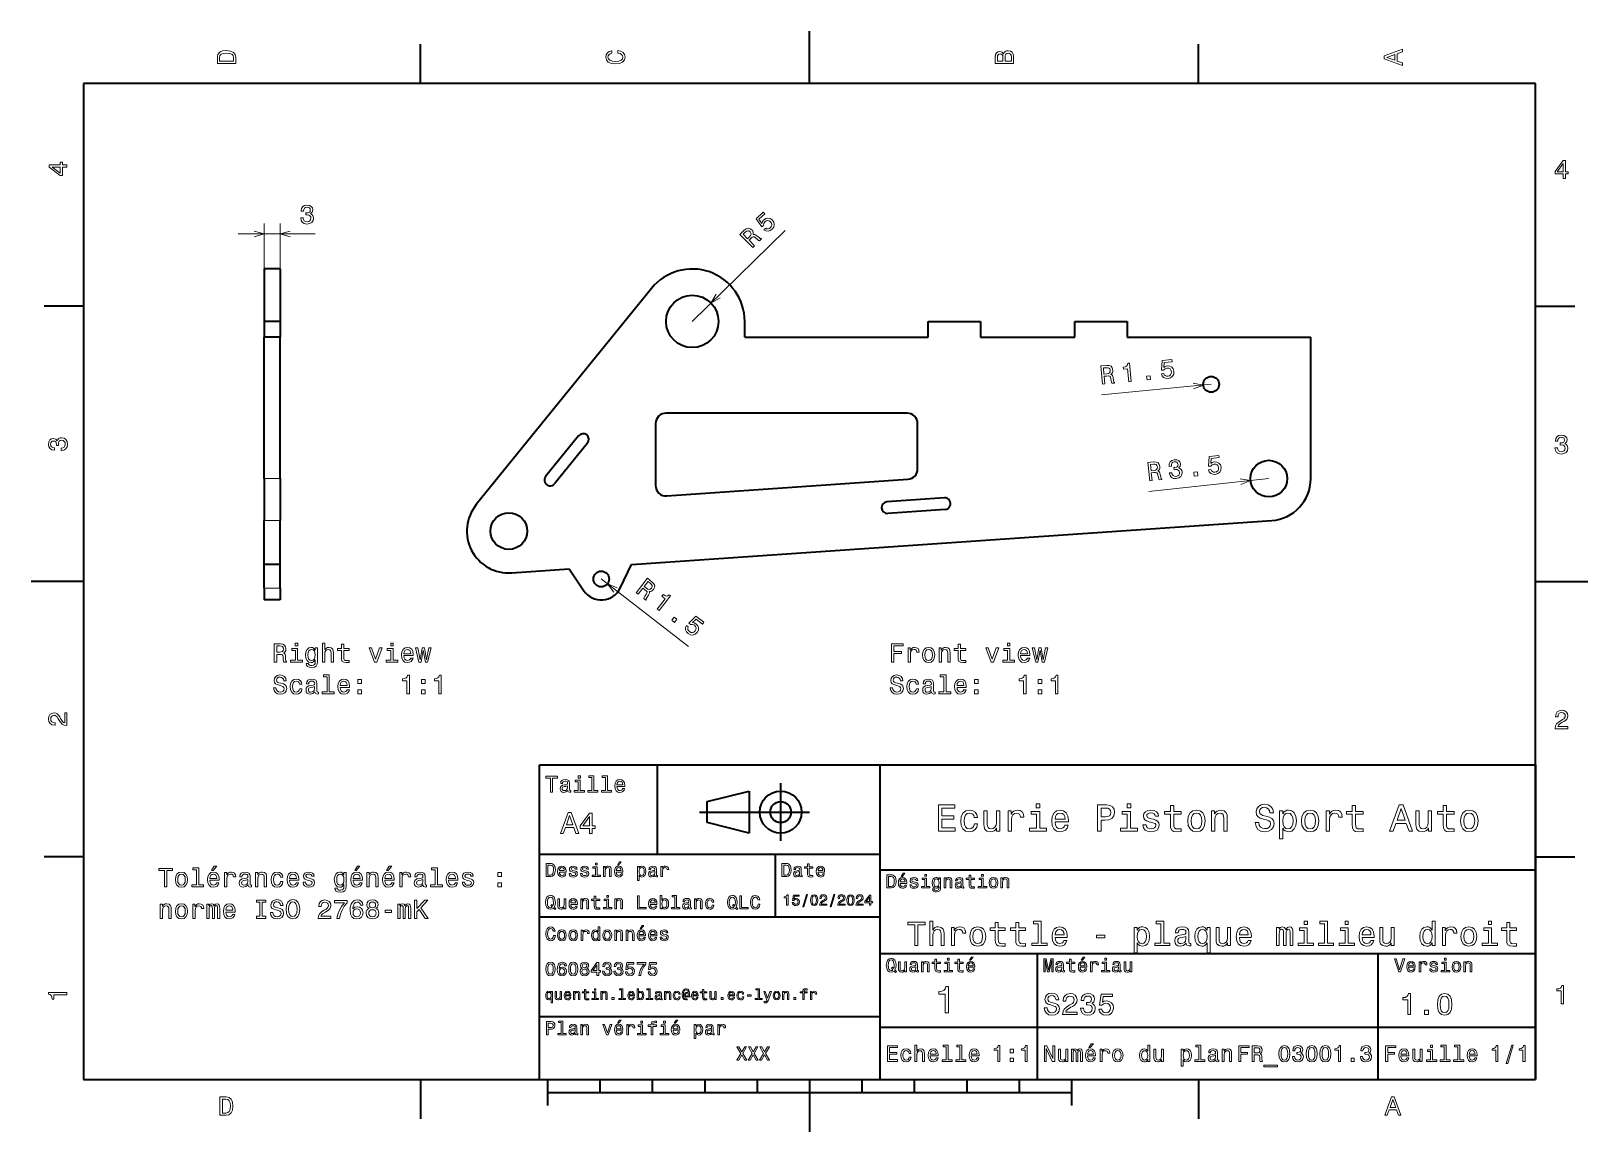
# Model space of a CAD drawing. Extents: x 0 to 297, y 0 to 210.
import ezdxf

# ---------------------------------------------------------------- set-up
doc = ezdxf.new("R2010")
doc.units = 0

msp = doc.modelspace()

# ---------------------------------------------------------------- linework, layer by layer
at = {"color": 7, "lineweight": 35, "ltscale": 0.25}
for p, q in [((148.5, 200), (148.5, 210)), ((44.482441, 164.621948), (44.482441, 154.621948)), ((47.482441, 164.621948), (47.482441, 154.621948)), ((171.134384, 154.621948), (181.134384, 154.621948)), ((199.134384, 154.621948), (209.134384, 154.621948)), ((104.448578, 132.793152), (98.151382, 125.024918)), ((106.157578, 131.407761), (99.860382, 123.639542)), ((10, 105), (0, 105)), ((287, 105), (297, 105)), ((192, 10), (192, 20)), ((148.5, 10), (148.5, 0))]:
    msp.add_line(p, q, dxfattribs=at)
at = {"color": 7, "lineweight": 35, "ltscale": 0.1875}
for p, q in [((74.300003, 200), (74.300003, 207.5)), ((222.699997, 200), (222.699997, 207.5)), ((10, 157.5), (2.5, 157.5)), ((287, 157.5), (294.5, 157.5)), ((10, 52.5), (2.5, 52.5)), ((287, 52.5), (294.5, 52.5)), ((74.300003, 10), (74.300003, 2.5)), ((222.699997, 10), (222.699997, 2.5))]:
    msp.add_line(p, q, dxfattribs=at)
at = {"color": 7, "lineweight": 35}
for p, q in [((287, 200), (10, 200)), ((10, 200), (10, 10)), ((287, 10), (287, 200)), ((118.366158, 160.919144), (84.9198, 119.659706)), ((44.482441, 124.621948), (44.482441, 151.621948)), ((47.482441, 124.621948), (47.482441, 151.621948)), ((136.134384, 151.621948), (171.134384, 151.621948)), ((209.134384, 151.621948), (244.134384, 151.621948)), ((244.134384, 124.621948), (244.134384, 151.621948)), ((167.134384, 137.121948), (121.134384, 137.121948)), ((121.271988, 121.321091), (167.271988, 124.493507)), ((114.55867, 108.218414), (236.684799, 116.640907)), ((97, 10), (97, 70)), ((97, 70), (287, 70)), ((162, 10), (162, 70)), ((287, 70), (287, 10)), ((127.5, 61), (148.5, 61)), ((97, 53), (162, 53)), ((162, 50), (287, 50)), ((97, 41), (162, 41)), ((162, 34), (287, 34)), ((257, 10), (257, 34)), ((97, 22), (162, 22)), ((162, 20), (287, 20)), ((10, 10), (287, 10)), ((97, 10), (287, 10)), ((98.5, 7.5), (198.5, 7.5))]:
    msp.add_line(p, q, dxfattribs=at)
at = {"color": 7, "lineweight": 13, "ltscale": 0.492002}
for p, q in [((44.482441, 153.621948), (44.482441, 173.302032)), ((47.482441, 153.621948), (47.482441, 173.302032))]:
    msp.add_line(p, q, dxfattribs=at)
at = {"color": 7, "lineweight": 13, "ltscale": 0.368361}
msp.add_line((39.482441, 171.302032), (54.216896, 171.302032), dxfattribs=at)
at = {"color": 7, "lineweight": 13}
for p, q in [((126.134384, 154.621948), (143.830338, 171.959061)), ((225.134384, 142.621948), (204.18689, 140.607925)), ((236.134384, 124.621948), (213.221695, 122.164581)), ((108.769028, 105.483467), (125.415031, 92.608521))]:
    msp.add_line(p, q, dxfattribs=at)
at = {"color": 7, "lineweight": 35, "ltscale": 0.075}
for p, q in [((47.482441, 164.621948), (44.482441, 164.621948)), ((47.482441, 154.621948), (44.482441, 154.621948)), ((44.482441, 154.621948), (44.482441, 151.621948)), ((47.482441, 154.621948), (47.482441, 151.621948)), ((136.134384, 151.621948), (136.134384, 154.621948)), ((171.134384, 151.621948), (171.134384, 154.621948)), ((181.134384, 154.621948), (181.134384, 151.621948)), ((199.134384, 151.621948), (199.134384, 154.621948)), ((209.134384, 154.621948), (209.134384, 151.621948)), ((47.482441, 151.621948), (44.482441, 151.621948)), ((47.482441, 108.218414), (44.482441, 108.218414)), ((47.482441, 101.483467), (44.482441, 101.483467))]:
    msp.add_line(p, q, dxfattribs=at)
at = {"color": 7, "lineweight": 35, "ltscale": 0.45}
msp.add_line((181.134384, 151.621948), (199.134384, 151.621948), dxfattribs=at)
at = {"color": 7, "lineweight": 35, "ltscale": 0.29514}
msp.add_line((119.134384, 135.121948), (119.134384, 123.316353), dxfattribs=at)
at = {"color": 7, "lineweight": 35, "ltscale": 0.215829}
msp.add_line((169.134384, 126.48877), (169.134384, 135.121948), dxfattribs=at)
at = {"color": 7, "lineweight": 13, "ltscale": 0.075}
for p, q in [((47.482441, 124.621948), (44.482441, 124.621948)), ((47.482441, 116.640907), (44.482441, 116.640907)), ((47.482441, 103.726547), (44.482441, 103.726547))]:
    msp.add_line(p, q, dxfattribs=at)
at = {"color": 7, "lineweight": 35, "ltscale": 0.199526}
for p, q in [((44.482441, 124.621948), (44.482441, 116.640907)), ((47.482441, 124.621948), (47.482441, 116.640907))]:
    msp.add_line(p, q, dxfattribs=at)
at = {"color": 7, "lineweight": 35, "ltscale": 0.275}
for p, q in [((174.240021, 120.954796), (163.266083, 120.197975)), ((174.391388, 118.76001), (163.41745, 118.003189)), ((91.684799, 106.640907), (102.658737, 107.397728)), ((143, 55.5), (143, 66.5))]:
    msp.add_line(p, q, dxfattribs=at)
at = {"color": 7, "lineweight": 35, "ltscale": 0.210562}
for p, q in [((44.482441, 108.218414), (44.482441, 116.640907)), ((47.482441, 108.218414), (47.482441, 116.640907))]:
    msp.add_line(p, q, dxfattribs=at)
at = {"color": 7, "lineweight": 35, "ltscale": 0.112297}
for p, q in [((44.482441, 103.726547), (44.482441, 108.218414)), ((47.482441, 103.726547), (47.482441, 108.218414))]:
    msp.add_line(p, q, dxfattribs=at)
at = {"color": 7, "lineweight": 35, "ltscale": 0.125}
for p, q in [((102.658737, 107.397728), (105.450729, 103.249863)), ((112.362518, 103.726547), (114.55867, 108.218414)), ((98.5, 10), (98.5, 5)), ((198.5, 10), (198.5, 5))]:
    msp.add_line(p, q, dxfattribs=at)
at = {"color": 7, "lineweight": 35, "ltscale": 0.056077}
for p, q in [((44.482441, 103.726547), (44.482441, 101.483467)), ((47.482441, 103.726547), (47.482441, 101.483467))]:
    msp.add_line(p, q, dxfattribs=at)
at = {"color": 7, "lineweight": 35, "ltscale": 0.425}
msp.add_line((119.5, 53), (119.5, 70), dxfattribs=at)
at = {"color": 7, "lineweight": 35, "ltscale": 0.206155}
for p, q in [((129, 63), (137, 65)), ((137, 57), (129, 59))]:
    msp.add_line(p, q, dxfattribs=at)
at = {"color": 7, "lineweight": 35, "ltscale": 0.1}
msp.add_line((129, 59), (129, 63), dxfattribs=at)
at = {"color": 7, "lineweight": 35, "ltscale": 0.2}
msp.add_line((137, 65), (137, 57), dxfattribs=at)
at = {"color": 7, "lineweight": 35, "ltscale": 0.3}
msp.add_line((142, 41), (142, 53), dxfattribs=at)
at = {"color": 7, "lineweight": 35, "ltscale": 0.35}
msp.add_line((192, 20), (192, 34), dxfattribs=at)
at = {"color": 7, "lineweight": 35, "ltscale": 0.0625}
for p, q in [((108.5, 10), (108.5, 7.5)), ((118.5, 10), (118.5, 7.5)), ((128.5, 10), (128.5, 7.5)), ((138.5, 10), (138.5, 7.5)), ((158.5, 10), (158.5, 7.5)), ((168.5, 10), (168.5, 7.5)), ((178.5, 10), (178.5, 7.5)), ((188.5, 10), (188.5, 7.5))]:
    msp.add_line(p, q, dxfattribs=at)
at = {"color": 7, "lineweight": 13}
for points in [[(35.533215, 204.994965), (35.533215, 203.829971), (39.033215, 203.829971), (39.033215, 204.994965), (38.922264, 205.544678), (38.584366, 205.953171), (38.034657, 206.205338), (37.283215, 206.296112), (36.516644, 206.215424), (36.21405, 206.114563), (35.971977, 205.973343), (35.644165, 205.56485), (35.563473, 205.297562)], [(35.951801, 204.959656), (36.027451, 205.342941), (36.259438, 205.605194), (36.672985, 205.761536), (37.283215, 205.811966), (37.873272, 205.756485), (38.286816, 205.600143), (38.533936, 205.332855), (38.614628, 204.959656), (38.614628, 204.298996), (35.951801, 204.298996)], [(111.93206, 205.817017), (112.35569, 205.716141), (112.658287, 205.549713), (112.844887, 205.317734), (112.905403, 205.045395), (112.814629, 204.71759), (112.54229, 204.460388), (112.098488, 204.28891), (111.483215, 204.233429), (110.872986, 204.28891), (110.424141, 204.455338), (110.151802, 204.71254), (110.055984, 205.045395), (110.106415, 205.287476), (110.247627, 205.494247), (110.474571, 205.655624), (110.787247, 205.766571), (110.787247, 206.245682), (110.308144, 206.094391), (109.94503, 205.832138), (109.718086, 205.474075), (109.637398, 205.045395), (109.763474, 204.510818), (110.116501, 204.10231), (110.696472, 203.840057), (111.483215, 203.749283), (112.269958, 203.840057), (112.84993, 204.10231), (113.208, 204.510818), (113.329041, 205.045395), (113.233215, 205.51442), (112.965927, 205.892654), (112.527161, 206.159943), (111.93206, 206.301163)], [(185.542007, 205.630417), (185.249496, 205.983429), (185.052811, 206.074219), (184.81073, 206.104477), (184.432495, 206.03891), (184.160156, 205.842224), (183.993729, 205.524506), (183.933212, 205.080704), (183.933212, 203.835022), (187.433212, 203.835022), (187.433212, 205.151306), (187.36261, 205.620331), (187.155838, 205.968307), (186.828018, 206.185165), (186.384216, 206.260818), (186.08667, 206.215424), (185.839554, 206.094391), (185.65799, 205.897705)], [(185.385666, 204.984879), (185.385666, 204.298996), (184.351807, 204.298996), (184.351807, 205.025223), (184.382065, 205.297562), (184.472839, 205.489197), (184.629181, 205.605194), (184.86116, 205.645538), (185.093155, 205.600143), (185.254532, 205.479111), (185.355408, 205.272339)], [(187.014618, 205.095825), (187.014618, 204.298996), (185.809296, 204.298996), (185.809296, 205.050446), (185.844589, 205.368164), (185.9505, 205.595108), (186.132065, 205.731277), (186.394302, 205.776657), (186.671692, 205.731277), (186.863327, 205.605194), (186.979324, 205.393372)], [(261.633209, 203.466858), (261.633209, 203.930847), (260.604401, 204.298996), (260.604401, 205.695969), (261.633209, 206.064133), (261.633209, 206.538193), (258.128174, 205.257217), (258.128174, 204.742798)], [(260.17572, 204.460388), (258.632477, 205), (260.17572, 205.539627)], [(6.833213, 184.02739), (6.833213, 184.481277), (5.965778, 184.481277), (5.965778, 184.98056), (5.56232, 184.98056), (5.56232, 184.481277), (3.408862, 184.481277), (3.408862, 184.022339), (5.521974, 182.489197), (5.965778, 182.489197), (5.965778, 184.02739)], [(292.277374, 181.916794), (292.731262, 181.916794), (292.731262, 182.784225), (293.23056, 182.784225), (293.23056, 183.187683), (292.731262, 183.187683), (292.731262, 185.341141), (292.272339, 185.341141), (290.739197, 183.228027), (290.739197, 182.784225), (292.277374, 182.784225)], [(291.162842, 183.187683), (292.277374, 184.756134), (292.277374, 183.187683)], [(5.56232, 182.912827), (3.993876, 184.02739), (5.56232, 184.02739)], [(51.427994, 174.401459), (51.427994, 174.36615), (51.508682, 173.882004), (51.745716, 173.51889), (52.118916, 173.286911), (52.613152, 173.201172), (53.137646, 173.286911), (53.531017, 173.508804), (53.78318, 173.861832), (53.873959, 174.31572), (53.833611, 174.613281), (53.72266, 174.855347), (53.541103, 175.041946), (53.29903, 175.178116), (53.626839, 175.450455), (53.742836, 175.884171), (53.667187, 176.277542), (53.450325, 176.575089), (53.097301, 176.761688), (52.613152, 176.827255), (52.15926, 176.746567), (51.811279, 176.524658), (51.584332, 176.171631), (51.508682, 175.702606), (51.508682, 175.667313), (51.957531, 175.667313), (51.997879, 175.990082), (52.129002, 176.222061), (52.340816, 176.363281), (52.638367, 176.413712), (52.900616, 176.373367), (53.092258, 176.267456), (53.208252, 176.095978), (53.253639, 175.863998), (53.208252, 175.616882), (53.087215, 175.450455), (52.875397, 175.349579), (52.587936, 175.319336), (52.391251, 175.324371), (52.391251, 174.925949), (52.638367, 174.936035), (52.956089, 174.890656), (53.193123, 174.769623), (53.334332, 174.572937), (53.384766, 174.31572), (53.329288, 174.023224), (53.183037, 173.806366), (52.951046, 173.670197), (52.64341, 173.624802), (52.325687, 173.675232), (52.093697, 173.826538), (51.947445, 174.068604), (51.891968, 174.401459)], [(139.814117, 172.102081), (140.1828, 171.884338), (140.58519, 171.826721), (140.985748, 171.936737), (141.370117, 172.207397), (141.670425, 172.628723), (141.782074, 173.084061), (141.686905, 173.541519), (141.402405, 173.968811), (141.012939, 174.243851), (140.582367, 174.337418), (140.146317, 174.24202), (139.736877, 173.960907), (139.509048, 173.652985), (139.416565, 173.329391), (138.857452, 174.101868), (139.952591, 175.174805), (139.663177, 175.470215), (138.326675, 174.160812), (139.427353, 172.640991), (139.715546, 172.92334), (139.758606, 173.297363), (139.965195, 173.619781), (140.234573, 173.80603), (140.524033, 173.863693), (140.808655, 173.796585), (141.070618, 173.608459), (141.253357, 173.342682), (141.311005, 173.053223), (141.243896, 172.7686), (141.055771, 172.506622), (140.840134, 172.344788), (140.611267, 172.282928), (140.376129, 172.306747), (140.149155, 172.430328)], [(137.660034, 168.71376), (137.995056, 169.041992), (136.960938, 170.097504), (137.303177, 170.4328), (137.565933, 170.669052), (137.773849, 170.773911), (137.976776, 170.739731), (138.221039, 170.562485), (138.556702, 170.25592), (138.786545, 170.064545), (138.953308, 169.98082), (139.331558, 170.351395), (139.264496, 170.419846), (139.082825, 170.439545), (138.870483, 170.598633), (138.449966, 170.977402), (138.095795, 171.2164), (137.921173, 171.228882), (137.724426, 171.170273), (137.780273, 171.40152), (137.757629, 171.626419), (137.667175, 171.84845), (137.50174, 172.060562), (137.154816, 172.313751), (136.788376, 172.399536), (136.416504, 172.303482), (136.046387, 172.032669), (135.210632, 171.213852)], [(136.252731, 171.634705), (136.493652, 171.828384), (136.715622, 171.911697), (136.936417, 171.880905), (137.162964, 171.714539), (137.331635, 171.470306), (137.357895, 171.248917), (137.255707, 171.021729), (137.046402, 170.781357), (136.66095, 170.403717), (135.845657, 171.235886)], [(204.387054, 142.636383), (204.853912, 142.681274), (204.712494, 144.152161), (205.189392, 144.198013), (205.542252, 144.216736), (205.769897, 144.167694), (205.906311, 144.013611), (205.984985, 143.72226), (206.053528, 143.272858), (206.112122, 142.979568), (206.189255, 142.809662), (206.71637, 142.860336), (206.707184, 142.955719), (206.578217, 143.08519), (206.512955, 143.342361), (206.423752, 143.901245), (206.298355, 144.309692), (206.170349, 144.429123), (205.980453, 144.507126), (206.169189, 144.651932), (206.292847, 144.841156), (206.361984, 145.070724), (206.366516, 145.339676), (206.255692, 145.754608), (206.024475, 146.051575), (205.67482, 146.21048), (205.216736, 146.2323), (204.052078, 146.120316)], [(205.127243, 145.793045), (205.436356, 145.792358), (205.661392, 145.717743), (205.813828, 145.555069), (205.885559, 145.28331), (205.863342, 144.98732), (205.744705, 144.798584), (205.522461, 144.68602), (205.208618, 144.630508), (204.671463, 144.578857), (204.559967, 145.738495)], [(209.433655, 143.121597), (209.890488, 143.165527), (209.553101, 146.674561), (209.211731, 146.641739), (209.150818, 146.326828), (208.989883, 146.103622), (208.725372, 145.956604), (208.347702, 145.879761), (208.381973, 145.523331), (209.195221, 145.601517)], [(215.629425, 144.634338), (215.779449, 144.233307), (216.05632, 143.935669), (216.437073, 143.769623), (216.906158, 143.738724), (217.404495, 143.877838), (217.777435, 144.161957), (217.990784, 144.577652), (218.037903, 145.088837), (217.907684, 145.547485), (217.631485, 145.890793), (217.232285, 146.09053), (216.737137, 146.129059), (216.366425, 146.032608), (216.091187, 145.838959), (216.141495, 146.791229), (217.667587, 146.937958), (217.628021, 147.349609), (215.765564, 147.170532), (215.667084, 145.2966), (216.068695, 145.33522), (216.337158, 145.599152), (216.700439, 145.720215), (217.027039, 145.695877), (217.288467, 145.558884), (217.467743, 145.327866), (217.553375, 145.016907), (217.528564, 144.695343), (217.391571, 144.433914), (217.160553, 144.254639), (216.849594, 144.169006), (216.580139, 144.178558), (216.36322, 144.274231), (216.195251, 144.440475), (216.096298, 144.67923)], [(212.896515, 143.454544), (213.589279, 143.521149), (213.517365, 144.269135), (212.824585, 144.20253)], [(5.73379, 129.979111), (5.769093, 129.979111), (6.253242, 130.059799), (6.616354, 130.296829), (6.848343, 130.670029), (6.934078, 131.164276), (6.848343, 131.688766), (6.626441, 132.082138), (6.273415, 132.334305), (5.819525, 132.425079), (5.521974, 132.384735), (5.279899, 132.273788), (5.0933, 132.092224), (4.957133, 131.850143), (4.684798, 132.177963), (4.251081, 132.293961), (3.857709, 132.218307), (3.560158, 132.00145), (3.373559, 131.648422), (3.307997, 131.164276), (3.388689, 130.710388), (3.610591, 130.362396), (3.963617, 130.135452), (4.432637, 130.059799), (4.46794, 130.059799), (4.46794, 130.508652), (4.145173, 130.548996), (3.913184, 130.680115), (3.771974, 130.891937), (3.721542, 131.189484), (3.761888, 131.451736), (3.867795, 131.643372), (4.039265, 131.759369), (4.271254, 131.804764), (4.518372, 131.759369), (4.684798, 131.638336), (4.785663, 131.426514), (4.815922, 131.139053), (4.810879, 130.942368), (5.209294, 130.942368), (5.199208, 131.189484), (5.244596, 131.507217), (5.365634, 131.744247), (5.56232, 131.885452), (5.819525, 131.935883), (6.112032, 131.880417), (6.328891, 131.734161), (6.465058, 131.502167), (6.510447, 131.194534), (6.460014, 130.876801), (6.308718, 130.644821), (6.066643, 130.498566), (5.73379, 130.443085)], [(290.729126, 130.51622), (290.729126, 130.480911), (290.809814, 129.996765), (291.046844, 129.633652), (291.420044, 129.401657), (291.914276, 129.315933), (292.438782, 129.401657), (292.832153, 129.623566), (293.08429, 129.976593), (293.175079, 130.430481), (293.134735, 130.728027), (293.023773, 130.970108), (292.842224, 131.156708), (292.600159, 131.292877), (292.927948, 131.565216), (293.043945, 131.998932), (292.968292, 132.392303), (292.751434, 132.68985), (292.398407, 132.87645), (291.914276, 132.942017), (291.460388, 132.861313), (291.112396, 132.63942), (290.885468, 132.286392), (290.809814, 131.817368), (290.809814, 131.782074), (291.258636, 131.782074), (291.299011, 132.104828), (291.430115, 132.336823), (291.641937, 132.478027), (291.939484, 132.528473), (292.201721, 132.488113), (292.393372, 132.382217), (292.509369, 132.210739), (292.554749, 131.97876), (292.509369, 131.731628), (292.388336, 131.565216), (292.176514, 131.46434), (291.889069, 131.434082), (291.692383, 131.439133), (291.692383, 131.04071), (291.939484, 131.050797), (292.257202, 131.005417), (292.494232, 130.884369), (292.635468, 130.687683), (292.685883, 130.430481), (292.630402, 130.13797), (292.484161, 129.921112), (292.252167, 129.784943), (291.944519, 129.739563), (291.626801, 129.789993), (291.394806, 129.941284), (291.248566, 130.183365), (291.193085, 130.51622)], [(213.399536, 124.195129), (213.865891, 124.24514), (213.708313, 125.714386), (214.184692, 125.765472), (214.537323, 125.788078), (214.765488, 125.741539), (214.90358, 125.588966), (214.985443, 125.298492), (215.058929, 124.849876), (215.120743, 124.557251), (215.199738, 124.388199), (215.726257, 124.444664), (215.716034, 124.53994), (215.585648, 124.667976), (215.517563, 124.924423), (215.422241, 125.482285), (215.292358, 125.889343), (215.16304, 126.007347), (214.97229, 126.08326), (215.159424, 126.230133), (215.281006, 126.4207), (215.34761, 126.651016), (215.349197, 126.920013), (215.23381, 127.333694), (214.999359, 127.628098), (214.647964, 127.783157), (214.189667, 127.799942), (213.026306, 127.675171)], [(217.149902, 125.703079), (217.153656, 125.667976), (217.285522, 125.19519), (217.559921, 124.859428), (217.955734, 124.668556), (218.456299, 124.636017), (218.968658, 124.777191), (219.336121, 125.03978), (219.549194, 125.417679), (219.591049, 125.878662), (219.519211, 126.170212), (219.383072, 126.399078), (219.182663, 126.565254), (218.927444, 126.674828), (219.224335, 126.980568), (219.293427, 127.424179), (219.176254, 127.807243), (218.928909, 128.079971), (218.557999, 128.227859), (218.069611, 128.241425), (217.626923, 128.112793), (217.304581, 127.855042), (217.116577, 127.479828), (217.09137, 127.005417), (217.095139, 126.970314), (217.541428, 127.018181), (217.547119, 127.343407), (217.652756, 127.588058), (217.848312, 127.751045), (218.138794, 127.832924), (218.403839, 127.82077), (218.605682, 127.735901), (218.739304, 127.577782), (218.809174, 127.351959), (218.79039, 127.10141), (218.68779, 126.923019), (218.487946, 126.800148), (218.205338, 126.739403), (218.009247, 126.723442), (218.051727, 126.327301), (218.296356, 126.363678), (218.617111, 126.352432), (218.865692, 126.257362), (219.027084, 126.076859), (219.104645, 125.826492), (219.080688, 125.529739), (218.958389, 125.298523), (218.742249, 125.138397), (218.441208, 125.060455), (218.119919, 125.076721), (217.873108, 125.202415), (217.701874, 125.427513), (217.611221, 125.752556)], [(224.619293, 126.316498), (224.773712, 125.917145), (225.053833, 125.622566), (225.436386, 125.460709), (225.905792, 125.434967), (226.402573, 125.579544), (226.772354, 125.867744), (226.98114, 126.285759), (227.022629, 126.797424), (226.887375, 127.254631), (226.607422, 127.594872), (226.206055, 127.790215), (225.71051, 127.823296), (225.340881, 127.722786), (225.06778, 127.526115), (225.10762, 128.478882), (226.632019, 128.642365), (226.587921, 129.053558), (224.727554, 128.854034), (224.649658, 126.979134), (225.050827, 127.022156), (225.316391, 127.289032), (225.678314, 127.41407), (226.005157, 127.393333), (226.268082, 127.259216), (226.449875, 127.030182), (226.53891, 126.720184), (226.517639, 126.398361), (226.38353, 126.135437), (226.154495, 125.953644), (225.844498, 125.864601), (225.574966, 125.871201), (225.356995, 125.964478), (225.18721, 126.128868), (225.085632, 126.366508)], [(214.105011, 127.359726), (214.414124, 127.362442), (214.639954, 127.290298), (214.794174, 127.129311), (214.868881, 126.858353), (214.84993, 126.562134), (214.733353, 126.372108), (214.512375, 126.257111), (214.199158, 126.198158), (213.662598, 126.14061), (213.538376, 127.298958)], [(221.899506, 125.106743), (222.591492, 125.180954), (222.511368, 125.928116), (221.819366, 125.853897)], [(115.445343, 102.848053), (115.816345, 102.561111), (116.72039, 103.72995), (117.099365, 103.436829), (117.369354, 103.208878), (117.501686, 103.017273), (117.495605, 102.811569), (117.353455, 102.545349), (117.095711, 102.170898), (116.937599, 101.917023), (116.87748, 101.740372), (117.296349, 101.416397), (117.354973, 101.492188), (117.349609, 101.67485), (117.478142, 101.906975), (117.795792, 102.375366), (117.98407, 102.758926), (117.972542, 102.933609), (117.887558, 103.120483), (118.12426, 103.096802), (118.343948, 103.150024), (118.551521, 103.270012), (118.738983, 103.462929), (118.942314, 103.841217), (118.977135, 104.215958), (118.831093, 104.571198), (118.512177, 104.900749), (117.58667, 105.616577)], [(118.146187, 104.641891), (118.371017, 104.429733), (118.483932, 104.221268), (118.48365, 103.998337), (118.349846, 103.75116), (118.130997, 103.550636), (117.915298, 103.494324), (117.676254, 103.564453), (117.409508, 103.738892), (116.982658, 104.069031), (117.695404, 104.990547)], [(119.45565, 99.746262), (119.818672, 99.465485), (121.975426, 102.253952), (121.704155, 102.46376), (121.444138, 102.275955), (121.174019, 102.22348), (120.880562, 102.29744), (120.552696, 102.500023), (120.333626, 102.216782), (120.979881, 101.716934)], [(122.207413, 97.617889), (122.757927, 97.192093), (123.217667, 97.786491), (122.667152, 98.212288)], [(125.007034, 96.606514), (124.841782, 96.211517), (124.839783, 95.805023), (125.003593, 95.423294), (125.324318, 95.07959), (125.782768, 94.839767), (126.249107, 94.791481), (126.689232, 94.948364), (127.073578, 95.288666), (127.292709, 95.712112), (127.326469, 96.151436), (127.172295, 96.570343), (126.837791, 96.937447), (126.501572, 97.120987), (126.168381, 97.168304), (126.857063, 97.827896), (128.069794, 96.889908), (128.3228, 97.217026), (126.842796, 98.36174), (125.48793, 97.0634), (125.807068, 96.816566), (126.183456, 96.825104), (126.531113, 96.664597), (126.752487, 96.423241), (126.84922, 96.144394), (126.821701, 95.853271), (126.671196, 95.568008), (126.43293, 95.350632), (126.154083, 95.253891), (125.862961, 95.281418), (125.577698, 95.431923), (125.387871, 95.623383), (125.29528, 95.841629), (125.286682, 96.077812), (125.378029, 96.319565)], [(46.375813, 89.626839), (46.844833, 89.626839), (46.844833, 91.104507), (47.32394, 91.104507), (47.676964, 91.089378), (47.898869, 91.018768), (48.019905, 90.852341), (48.070335, 90.554794), (48.095554, 90.100899), (48.125813, 89.803352), (48.186333, 89.626839), (48.71587, 89.626839), (48.71587, 89.722656), (48.599876, 89.863869), (48.559532, 90.126122), (48.524227, 90.690956), (48.438492, 91.10955), (48.322498, 91.240669), (48.140942, 91.336494), (48.34267, 91.46257), (48.483883, 91.639084), (48.574661, 91.860992), (48.604919, 92.128281), (48.534313, 92.55191), (48.332584, 92.869637), (47.999733, 93.061279), (47.545841, 93.126839), (46.375813, 93.126839)], [(47.414719, 92.698166), (47.722355, 92.667908), (47.939213, 92.572083), (48.075378, 92.395569), (48.12077, 92.118195), (48.070335, 91.825684), (47.93417, 91.64917), (47.702183, 91.558395), (47.384457, 91.53318), (46.844833, 91.53318), (46.844833, 92.698166)], [(50.849155, 90.000038), (50.849155, 92.24427), (49.709385, 92.24427), (49.709385, 91.866035), (50.40535, 91.866035), (50.40535, 90.000038), (49.49757, 90.000038), (49.49757, 89.626839), (51.767021, 89.626839), (51.767021, 90.000038)], [(50.864285, 93.247879), (50.395264, 93.247879), (50.395264, 92.743553), (50.864285, 92.743553)], [(54.63662, 89.747879), (54.63662, 92.335052), (54.21299, 92.335052), (54.21299, 91.896294), (53.865005, 92.294708), (53.653191, 92.395569), (53.416161, 92.43087), (52.987484, 92.330009), (52.654633, 92.047585), (52.437775, 91.593697), (52.362125, 90.983467), (52.437775, 90.368195), (52.654633, 89.914299), (52.987484, 89.626839), (53.416161, 89.531021), (53.658234, 89.566322), (53.859962, 89.657097), (54.21299, 90.040382), (54.21299, 89.657097), (54.172642, 89.354507), (54.061691, 89.137642), (53.849876, 89.011566), (53.532154, 88.966179), (53.254776, 88.996437), (53.05809, 89.072083), (52.942097, 89.203209), (52.906792, 89.379723), (52.478119, 89.379723), (52.478119, 89.35955), (52.543678, 89.036781), (52.745411, 88.794708), (53.068176, 88.638367), (53.506935, 88.582893), (54.031433, 88.658539), (54.379417, 88.870354), (54.576103, 89.23851)], [(55.564575, 89.626839), (56.008377, 89.626839), (56.008377, 91.190239), (56.053768, 91.548309), (56.20002, 91.810555), (56.426964, 91.971939), (56.729561, 92.032455), (56.971634, 91.982025), (57.122932, 91.845856), (57.198578, 91.618912), (57.223797, 91.316322), (57.223797, 89.626839), (57.667599, 89.626839), (57.667599, 91.407097), (57.647427, 91.765167), (57.556648, 92.062721), (57.259098, 92.335052), (56.79512, 92.43087), (56.542961, 92.395569), (56.326103, 92.299751), (56.144547, 92.148453), (56.008377, 91.941681), (56.008377, 93.247879), (55.564575, 93.247879)], [(59.195698, 91.866035), (59.195698, 90.509407), (59.225956, 90.070641), (59.367168, 89.768051), (59.64959, 89.591537), (60.128693, 89.531021), (60.653191, 89.556236), (60.653191, 89.939522), (60.269905, 89.909256), (59.921921, 89.949608), (59.735321, 90.075684), (59.654633, 90.287498), (59.639503, 90.585052), (59.639503, 91.866035), (60.653191, 91.866035), (60.653191, 92.24427), (59.639503, 92.24427), (59.639503, 93.036064), (59.195698, 93.036064), (59.195698, 92.24427), (58.429127, 92.24427), (58.429127, 91.866035)], [(65.484604, 89.626839), (65.953621, 89.626839), (66.942093, 92.335052), (66.483162, 92.335052), (65.721634, 90.151337), (64.944977, 92.335052), (64.481003, 92.335052)], [(69.065292, 90.000038), (69.065292, 92.24427), (67.925522, 92.24427), (67.925522, 91.866035), (68.62149, 91.866035), (68.62149, 90.000038), (67.713715, 90.000038), (67.713715, 89.626839), (69.983162, 89.626839), (69.983162, 90.000038)], [(69.080429, 93.247879), (68.611404, 93.247879), (68.611404, 92.743553), (69.080429, 92.743553)], [(71.133018, 90.852341), (72.908234, 90.852341), (72.913277, 91.059113), (72.832588, 91.639084), (72.610687, 92.072807), (72.25766, 92.335052), (71.788635, 92.43087), (71.329704, 92.330009), (70.976677, 92.047585), (70.749733, 91.588654), (70.669037, 90.983467), (70.74469, 90.363152), (70.971634, 89.909256), (71.319618, 89.626839), (71.773506, 89.531021), (72.166878, 89.596581), (72.489647, 89.768051), (72.726677, 90.040382), (72.862846, 90.403496), (72.424088, 90.403496), (72.333305, 90.201767), (72.202179, 90.050468), (71.828979, 89.929436), (71.541519, 89.984909), (71.324661, 90.161423), (71.183449, 90.448883), (71.133018, 90.837212)], [(74.421204, 89.626839), (74.824661, 91.926552), (75.228119, 89.626839), (75.651749, 89.626839), (76.317459, 92.335052), (75.888779, 92.335052), (75.439934, 90.035339), (75.041519, 92.335052), (74.60276, 92.335052), (74.204346, 90.035339), (73.755493, 92.335052), (73.331863, 92.335052), (73.997574, 89.626839)], [(164.11853, 89.626839), (164.587555, 89.626839), (164.587555, 91.235626), (166.060181, 91.235626), (166.060181, 91.654213), (164.587555, 91.654213), (164.587555, 92.703209), (166.398071, 92.703209), (166.398071, 93.126839), (164.11853, 93.126839)], [(167.310898, 89.626839), (167.7547, 89.626839), (167.7547, 91.17511), (167.800095, 91.548309), (167.936264, 91.815598), (168.158157, 91.976982), (168.455704, 92.032455), (168.677612, 91.997154), (168.84404, 91.896294), (168.944901, 91.724823), (168.980209, 91.492836), (169.429047, 91.492836), (169.36853, 91.901337), (169.202103, 92.19384), (168.924728, 92.370354), (168.546494, 92.43087), (168.289276, 92.390526), (168.067383, 92.289665), (167.870697, 92.118195), (167.714355, 91.886208), (167.714355, 92.335052), (167.310898, 92.335052)], [(170.049377, 90.978424), (170.130066, 90.363152), (170.362045, 89.909256), (170.730209, 89.626839), (171.224442, 89.531021), (171.713638, 89.626839), (172.081787, 89.904213), (172.313782, 90.358109), (172.399521, 90.978424), (172.313782, 91.593697), (172.081787, 92.052628), (171.713638, 92.330009), (171.224442, 92.43087), (170.730209, 92.330009), (170.362045, 92.047585), (170.130066, 91.593697)], [(173.216522, 89.626839), (173.660324, 89.626839), (173.660324, 91.190239), (173.705704, 91.548309), (173.851959, 91.810555), (174.078903, 91.971939), (174.3815, 92.032455), (174.623581, 91.982025), (174.774872, 91.845856), (174.850525, 91.618912), (174.875732, 91.316322), (174.875732, 89.626839), (175.31955, 89.626839), (175.31955, 91.407097), (175.299377, 91.765167), (175.208588, 92.062721), (174.911041, 92.335052), (174.447067, 92.43087), (174.189865, 92.395569), (173.973007, 92.299751), (173.786407, 92.138367), (173.640152, 91.921509), (173.640152, 92.335052), (173.216522, 92.335052)], [(176.847641, 91.866035), (176.847641, 90.509407), (176.877899, 90.070641), (177.019104, 89.768051), (177.301529, 89.591537), (177.78064, 89.531021), (178.30513, 89.556236), (178.30513, 89.939522), (177.921844, 89.909256), (177.573868, 89.949608), (177.387268, 90.075684), (177.30658, 90.287498), (177.291443, 90.585052), (177.291443, 91.866035), (178.30513, 91.866035), (178.30513, 92.24427), (177.291443, 92.24427), (177.291443, 93.036064), (176.847641, 93.036064), (176.847641, 92.24427), (176.08107, 92.24427), (176.08107, 91.866035)], [(183.136551, 89.626839), (183.60556, 89.626839), (184.59404, 92.335052), (184.135101, 92.335052), (183.373581, 90.151337), (182.596924, 92.335052), (182.13295, 92.335052)], [(186.717239, 90.000038), (186.717239, 92.24427), (185.577469, 92.24427), (185.577469, 91.866035), (186.273438, 91.866035), (186.273438, 90.000038), (185.365662, 90.000038), (185.365662, 89.626839), (187.635101, 89.626839), (187.635101, 90.000038)], [(186.732361, 93.247879), (186.263351, 93.247879), (186.263351, 92.743553), (186.732361, 92.743553)], [(188.784958, 90.852341), (190.560181, 90.852341), (190.565216, 91.059113), (190.484528, 91.639084), (190.262634, 92.072807), (189.909607, 92.335052), (189.440582, 92.43087), (188.981644, 92.330009), (188.628616, 92.047585), (188.401672, 91.588654), (188.320984, 90.983467), (188.396637, 90.363152), (188.623581, 89.909256), (188.971558, 89.626839), (189.425446, 89.531021), (189.818817, 89.596581), (190.141586, 89.768051), (190.378616, 90.040382), (190.514786, 90.403496), (190.076019, 90.403496), (189.985245, 90.201767), (189.854126, 90.050468), (189.480927, 89.929436), (189.193466, 89.984909), (188.976608, 90.161423), (188.835388, 90.448883), (188.784958, 90.837212)], [(192.073151, 89.626839), (192.476608, 91.926552), (192.880066, 89.626839), (193.303696, 89.626839), (193.969391, 92.335052), (193.540726, 92.335052), (193.091873, 90.035339), (192.693466, 92.335052), (192.2547, 92.335052), (191.856293, 90.035339), (191.40744, 92.335052), (190.98381, 92.335052), (191.649506, 89.626839)], [(52.821056, 90.983467), (52.866447, 91.432312), (53.002613, 91.765167), (53.214428, 91.961853), (53.496849, 92.032455), (53.794399, 91.961853), (54.016304, 91.765167), (54.15247, 91.432312), (54.202904, 90.983467), (54.15247, 90.524536), (54.016304, 90.196724), (53.794399, 89.994995), (53.496849, 89.929436), (53.214428, 89.994995), (53.002613, 90.196724), (52.866447, 90.529579)], [(71.133018, 91.22554), (71.188492, 91.573524), (71.324661, 91.830727), (71.531433, 91.987068), (71.803772, 92.042542), (72.07106, 91.987068), (72.277832, 91.830727), (72.403915, 91.573524), (72.449303, 91.22554)], [(170.503265, 90.983467), (170.548645, 91.437355), (170.689865, 91.765167), (170.916809, 91.966896), (171.224442, 92.037498), (171.527039, 91.966896), (171.753983, 91.77021), (171.895187, 91.437355), (171.945618, 90.983467), (171.895187, 90.524536), (171.753983, 90.191681), (171.527039, 89.989952), (171.224442, 89.924393), (170.916809, 89.989952), (170.689865, 90.191681), (170.548645, 90.524536)], [(188.784958, 91.22554), (188.840439, 91.573524), (188.976608, 91.830727), (189.18338, 91.987068), (189.455719, 92.042542), (189.723007, 91.987068), (189.929779, 91.830727), (190.055847, 91.573524), (190.101242, 91.22554)], [(46.703621, 84.734909), (46.24469, 84.734909), (46.345554, 84.200325), (46.597713, 83.806953), (46.986042, 83.569923), (47.51054, 83.484192), (48.029991, 83.56488), (48.41832, 83.786781), (48.66544, 84.134766), (48.756218, 84.593697), (48.680569, 85.00724), (48.468754, 85.274536), (48.125813, 85.45105), (47.666878, 85.582169), (47.273506, 85.677994), (47.016304, 85.78894), (46.870049, 85.950325), (46.824661, 86.202484), (46.870049, 86.429436), (47.001171, 86.600906), (47.202904, 86.716896), (47.480278, 86.75724), (47.762699, 86.70681), (47.984604, 86.570641), (48.130856, 86.343697), (48.201462, 86.036064), (48.660397, 86.036064), (48.660397, 86.04615), (48.579704, 86.52021), (48.34267, 86.873238), (47.969471, 87.095139), (47.465149, 87.170784), (47.011261, 87.095139), (46.658234, 86.883324), (46.43129, 86.555511), (46.350597, 86.131882), (46.416157, 85.753639), (46.6078, 85.496437), (46.910397, 85.324966), (47.32394, 85.19384), (47.732441, 85.07785), (48.040077, 84.966896), (48.226677, 84.805511), (48.29224, 84.543266), (48.23172, 84.275978), (48.075378, 84.074249), (47.838348, 83.948166), (47.530712, 83.907822), (47.187771, 83.963295), (46.925526, 84.12468), (46.759098, 84.386925)], [(51.217312, 85.390526), (51.656071, 85.390526), (51.565292, 85.793983), (51.348434, 86.11171), (51.01054, 86.308395), (50.571777, 86.384041), (50.087627, 86.28318), (49.719471, 86.000755), (49.487484, 85.541824), (49.406792, 84.926552), (49.482441, 84.316322), (49.709385, 83.862427), (50.067455, 83.580009), (50.556648, 83.484192), (50.990364, 83.559837), (51.328262, 83.771652), (51.560249, 84.104507), (51.661114, 84.548309), (51.237484, 84.548309), (51.161835, 84.265892), (51.020626, 84.05407), (50.818897, 83.922951), (50.571777, 83.882607), (50.264141, 83.948166), (50.04224, 84.149895), (49.906071, 84.477707), (49.860683, 84.941681), (49.906071, 85.395569), (50.047283, 85.723381), (50.274227, 85.92511), (50.571777, 85.995712), (50.834026, 85.950325), (51.030712, 85.834335), (51.161835, 85.642693)], [(54.137341, 83.933037), (54.137341, 83.917908), (54.162556, 83.746437), (54.238205, 83.625397), (54.555927, 83.529579), (54.803047, 83.569923), (54.803047, 83.912865), (54.69714, 83.897736), (54.555927, 83.963295), (54.530712, 84.165024), (54.530712, 85.567039), (54.470192, 85.92511), (54.293678, 86.177269), (53.986042, 86.328568), (53.552326, 86.384041), (53.128693, 86.323524), (52.816013, 86.152054), (52.619328, 85.884766), (52.553768, 85.531738), (52.553768, 85.50148), (52.952183, 85.50148), (52.987484, 85.713295), (53.098434, 85.864594), (53.279991, 85.955368), (53.537197, 85.990669), (53.784313, 85.965454), (53.960827, 85.889809), (54.066734, 85.758682), (54.102036, 85.577126), (54.081863, 85.365311), (54.001175, 85.259407), (53.799446, 85.208969), (53.421204, 85.168625), (52.987484, 85.07785), (52.679848, 84.916466), (52.498291, 84.664307), (52.442818, 84.291107), (52.493248, 83.958252), (52.64959, 83.711136), (52.901749, 83.554794), (53.249733, 83.499321), (53.718754, 83.605225)], [(56.44714, 86.82785), (56.44714, 83.953209), (55.534313, 83.953209), (55.534313, 83.580009), (57.798721, 83.580009), (57.798721, 83.953209), (56.890942, 83.953209), (56.890942, 87.20105), (55.751175, 87.20105), (55.751175, 86.82785)], [(58.988926, 84.805511), (60.764141, 84.805511), (60.769184, 85.012283), (60.688492, 85.592255), (60.466591, 86.025978), (60.113564, 86.288223), (59.644547, 86.384041), (59.185612, 86.28318), (58.832584, 86.000755), (58.60564, 85.541824), (58.524948, 84.936638), (58.600597, 84.316322), (58.827541, 83.862427), (59.175526, 83.580009), (59.629417, 83.484192), (60.022789, 83.549751), (60.345554, 83.721222), (60.582584, 83.993553), (60.718754, 84.356667), (60.279991, 84.356667), (60.189213, 84.154938), (60.05809, 84.003639), (59.684891, 83.882607), (59.397427, 83.93808), (59.180569, 84.114594), (59.03936, 84.402054), (58.988926, 84.790382)], [(62.332588, 85.536781), (63.028549, 85.536781), (63.028549, 86.288223), (62.332588, 86.288223)], [(71.697861, 83.580009), (72.156792, 83.580009), (72.156792, 87.105225), (71.813858, 87.105225), (71.723076, 86.797592), (71.541519, 86.59082), (71.264145, 86.46978), (70.880859, 86.429436), (70.880859, 86.071365), (71.697861, 86.071365)], [(74.476677, 85.536781), (75.172638, 85.536781), (75.172638, 86.288223), (74.476677, 86.288223)], [(77.769905, 83.580009), (78.228836, 83.580009), (78.228836, 87.105225), (77.885895, 87.105225), (77.79512, 86.797592), (77.613564, 86.59082), (77.336182, 86.46978), (76.952904, 86.429436), (76.952904, 86.071365), (77.769905, 86.071365)], [(164.35556, 84.734909), (163.896637, 84.734909), (163.997498, 84.200325), (164.249664, 83.806953), (164.637985, 83.569923), (165.162476, 83.484192), (165.681931, 83.56488), (166.070267, 83.786781), (166.317383, 84.134766), (166.408157, 84.593697), (166.332504, 85.00724), (166.120697, 85.274536), (165.777756, 85.45105), (165.318817, 85.582169), (164.925446, 85.677994), (164.668243, 85.78894), (164.521988, 85.950325), (164.476608, 86.202484), (164.521988, 86.429436), (164.653122, 86.600906), (164.854843, 86.716896), (165.132217, 86.75724), (165.414642, 86.70681), (165.636551, 86.570641), (165.782806, 86.343697), (165.853409, 86.036064), (166.312332, 86.036064), (166.312332, 86.04615), (166.231644, 86.52021), (165.994614, 86.873238), (165.621414, 87.095139), (165.117096, 87.170784), (164.663208, 87.095139), (164.310181, 86.883324), (164.083237, 86.555511), (164.002533, 86.131882), (164.0681, 85.753639), (164.25975, 85.496437), (164.562332, 85.324966), (164.975876, 85.19384), (165.384384, 85.07785), (165.692017, 84.966896), (165.878616, 84.805511), (165.944183, 84.543266), (165.883667, 84.275978), (165.727325, 84.074249), (165.490295, 83.948166), (165.182648, 83.907822), (164.839722, 83.963295), (164.577469, 84.12468), (164.411041, 84.386925)], [(168.869247, 85.390526), (169.308014, 85.390526), (169.217239, 85.793983), (169.000381, 86.11171), (168.662476, 86.308395), (168.223724, 86.384041), (167.739578, 86.28318), (167.371414, 86.000755), (167.139435, 85.541824), (167.058731, 84.926552), (167.134384, 84.316322), (167.361328, 83.862427), (167.719391, 83.580009), (168.208588, 83.484192), (168.642303, 83.559837), (168.980209, 83.771652), (169.212189, 84.104507), (169.313065, 84.548309), (168.889435, 84.548309), (168.813782, 84.265892), (168.672562, 84.05407), (168.47084, 83.922951), (168.223724, 83.882607), (167.916092, 83.948166), (167.694183, 84.149895), (167.558014, 84.477707), (167.512619, 84.941681), (167.558014, 85.395569), (167.699219, 85.723381), (167.926178, 85.92511), (168.223724, 85.995712), (168.485962, 85.950325), (168.682648, 85.834335), (168.813782, 85.642693)], [(171.789276, 83.933037), (171.789276, 83.917908), (171.814499, 83.746437), (171.890152, 83.625397), (172.20787, 83.529579), (172.454987, 83.569923), (172.454987, 83.912865), (172.349075, 83.897736), (172.20787, 83.963295), (172.182648, 84.165024), (172.182648, 85.567039), (172.122131, 85.92511), (171.945618, 86.177269), (171.637985, 86.328568), (171.204269, 86.384041), (170.78064, 86.323524), (170.467957, 86.152054), (170.271271, 85.884766), (170.205704, 85.531738), (170.205704, 85.50148), (170.604126, 85.50148), (170.639435, 85.713295), (170.750381, 85.864594), (170.931931, 85.955368), (171.189133, 85.990669), (171.436264, 85.965454), (171.612778, 85.889809), (171.718674, 85.758682), (171.753983, 85.577126), (171.73381, 85.365311), (171.653122, 85.259407), (171.451385, 85.208969), (171.073151, 85.168625), (170.639435, 85.07785), (170.331787, 84.916466), (170.150238, 84.664307), (170.094757, 84.291107), (170.145187, 83.958252), (170.301529, 83.711136), (170.553696, 83.554794), (170.901672, 83.499321), (171.370697, 83.605225)], [(174.099075, 86.82785), (174.099075, 83.953209), (173.186264, 83.953209), (173.186264, 83.580009), (175.450668, 83.580009), (175.450668, 83.953209), (174.542892, 83.953209), (174.542892, 87.20105), (173.403122, 87.20105), (173.403122, 86.82785)], [(176.640869, 84.805511), (178.416092, 84.805511), (178.421127, 85.012283), (178.340439, 85.592255), (178.11853, 86.025978), (177.765503, 86.288223), (177.296494, 86.384041), (176.837555, 86.28318), (176.484528, 86.000755), (176.257584, 85.541824), (176.176895, 84.936638), (176.252533, 84.316322), (176.479492, 83.862427), (176.827469, 83.580009), (177.281357, 83.484192), (177.674728, 83.549751), (177.997498, 83.721222), (178.234528, 83.993553), (178.370697, 84.356667), (177.931931, 84.356667), (177.841156, 84.154938), (177.710037, 84.003639), (177.336838, 83.882607), (177.049377, 83.93808), (176.832504, 84.114594), (176.691299, 84.402054), (176.640869, 84.790382)], [(179.984528, 85.536781), (180.680496, 85.536781), (180.680496, 86.288223), (179.984528, 86.288223)], [(189.349808, 83.580009), (189.808731, 83.580009), (189.808731, 87.105225), (189.46579, 87.105225), (189.375015, 86.797592), (189.193466, 86.59082), (188.916077, 86.46978), (188.532806, 86.429436), (188.532806, 86.071365), (189.349808, 86.071365)], [(192.128616, 85.536781), (192.824585, 85.536781), (192.824585, 86.288223), (192.128616, 86.288223)], [(195.421844, 83.580009), (195.880783, 83.580009), (195.880783, 87.105225), (195.537842, 87.105225), (195.447067, 86.797592), (195.265503, 86.59082), (194.988129, 86.46978), (194.604843, 86.429436), (194.604843, 86.071365), (195.421844, 86.071365)], [(54.086906, 84.528137), (54.02639, 84.265892), (53.865005, 84.064156), (53.622932, 83.933037), (53.325382, 83.88765), (53.133739, 83.912865), (52.99757, 83.993553), (52.911835, 84.134766), (52.88662, 84.331451), (52.906792, 84.507965), (52.987484, 84.634041), (53.310249, 84.775253), (53.718754, 84.83577), (54.086906, 84.95681)], [(58.988926, 85.178711), (59.044403, 85.526695), (59.180569, 85.783897), (59.387341, 85.940239), (59.659676, 85.995712), (59.926964, 85.940239), (60.133739, 85.783897), (60.259819, 85.526695), (60.305206, 85.178711)], [(62.332588, 83.580009), (63.028549, 83.580009), (63.028549, 84.331451), (62.332588, 84.331451)], [(74.476677, 83.580009), (75.172638, 83.580009), (75.172638, 84.331451), (74.476677, 84.331451)], [(171.738846, 84.528137), (171.678329, 84.265892), (171.516953, 84.064156), (171.274872, 83.933037), (170.977325, 83.88765), (170.785675, 83.912865), (170.649521, 83.993553), (170.563782, 84.134766), (170.538559, 84.331451), (170.558731, 84.507965), (170.639435, 84.634041), (170.962189, 84.775253), (171.370697, 84.83577), (171.738846, 84.95681)], [(176.640869, 85.178711), (176.69635, 85.526695), (176.832504, 85.783897), (177.039276, 85.940239), (177.311615, 85.995712), (177.578903, 85.940239), (177.785675, 85.783897), (177.911758, 85.526695), (177.957153, 85.178711)], [(179.984528, 83.580009), (180.680496, 83.580009), (180.680496, 84.331451), (179.984528, 84.331451)], [(192.128616, 83.580009), (192.824585, 83.580009), (192.824585, 84.331451), (192.128616, 84.331451)], [(290.76947, 76.916786), (293.175079, 76.916786), (293.175079, 77.350502), (291.273773, 77.350502), (291.3797, 77.587532), (291.561249, 77.784218), (292.121033, 78.142288), (292.418579, 78.293587), (292.751434, 78.510445), (292.988464, 78.762604), (293.124634, 79.060158), (293.175079, 79.398056), (293.089355, 79.821686), (292.852325, 80.154541), (292.489197, 80.366356), (292.020172, 80.442001), (291.536041, 80.35627), (291.167877, 80.119232), (290.930847, 79.740997), (290.850159, 79.241714), (290.850159, 79.171112), (291.309082, 79.171112), (291.309082, 79.211456), (291.354462, 79.554398), (291.490631, 79.806557), (291.707489, 79.967941), (291.994965, 80.023415), (292.287476, 79.972984), (292.504333, 79.846901), (292.645538, 79.650215), (292.695984, 79.403099), (292.660675, 79.171112), (292.56485, 78.974426), (292.403473, 78.802956), (292.181549, 78.651657), (291.884003, 78.490273), (291.389771, 78.177589), (291.041779, 77.844742), (290.835022, 77.441284), (290.76947, 76.931915)], [(6.833213, 77.519447), (6.833213, 79.925072), (6.399496, 79.925072), (6.399496, 78.023773), (6.162464, 78.129684), (5.965778, 78.311241), (5.607709, 78.871033), (5.456412, 79.168587), (5.239553, 79.501442), (4.987392, 79.738472), (4.689842, 79.874641), (4.351945, 79.925072), (3.928314, 79.839333), (3.595461, 79.602303), (3.383646, 79.239189), (3.307997, 78.770172), (3.393732, 78.286018), (3.630764, 77.91787), (4.009006, 77.680832), (4.508286, 77.600143), (4.578891, 77.600143), (4.578891, 78.059074), (4.538545, 78.059074), (4.195605, 78.104462), (3.943444, 78.240631), (3.782061, 78.457489), (3.726585, 78.744957), (3.777017, 79.03746), (3.903098, 79.254318), (4.099784, 79.395531), (4.346902, 79.445961), (4.578891, 79.41066), (4.775577, 79.314842), (4.947046, 79.153458), (5.098343, 78.931557), (5.259727, 78.634003), (5.572406, 78.139771), (5.90526, 77.791786), (6.308718, 77.585014), (6.818084, 77.519447)], [(99.102303, 64.837173), (99.5, 64.837173), (99.5, 67.47406), (100.407784, 67.47406), (100.407784, 67.837173), (98.190201, 67.837173), (98.190201, 67.47406), (99.102303, 67.47406)], [(102.387611, 65.139771), (102.387611, 65.126801), (102.409225, 64.979828), (102.47406, 64.876076), (102.746399, 64.793945), (102.958214, 64.828529), (102.958214, 65.122475), (102.867432, 65.109505), (102.746399, 65.165703), (102.724785, 65.338615), (102.724785, 66.540344), (102.672913, 66.84726), (102.521614, 67.0634), (102.257927, 67.193085), (101.886169, 67.240631), (101.523056, 67.188759), (101.255043, 67.041786), (101.086456, 66.812675), (101.030258, 66.510086), (101.030258, 66.484146), (101.371758, 66.484146), (101.402016, 66.665703), (101.497116, 66.795387), (101.65274, 66.873199), (101.873199, 66.903458), (102.085014, 66.881844), (102.236313, 66.817001), (102.327087, 66.704605), (102.357346, 66.548988), (102.340057, 66.367432), (102.270897, 66.276657), (102.097984, 66.233429), (101.773773, 66.198845), (101.402016, 66.121033), (101.138329, 65.982704), (100.982712, 65.766571), (100.935158, 65.446686), (100.978386, 65.161385), (101.112389, 64.949562), (101.328529, 64.815559), (101.626801, 64.768013), (102.028816, 64.858788)], [(102.344383, 65.649857), (102.292511, 65.425072), (102.154182, 65.252159), (101.946686, 65.139771), (101.691643, 65.100861), (101.527374, 65.122475), (101.41066, 65.191643), (101.337173, 65.312675), (101.315559, 65.481262), (101.332855, 65.632561), (101.402016, 65.740631), (101.678673, 65.861671), (102.028816, 65.913544), (102.344383, 66.017288)], [(104.773773, 65.157059), (104.773773, 67.080688), (103.796829, 67.080688), (103.796829, 66.756485), (104.393372, 66.756485), (104.393372, 65.157059), (103.615273, 65.157059), (103.615273, 64.837173), (105.560516, 64.837173), (105.560516, 65.157059)], [(104.786743, 67.940918), (104.384727, 67.940918), (104.384727, 67.508644), (104.786743, 67.508644)], [(106.969742, 67.621033), (106.969742, 65.157059), (106.187317, 65.157059), (106.187317, 64.837173), (108.128242, 64.837173), (108.128242, 65.157059), (107.350143, 65.157059), (107.350143, 67.940918), (106.373199, 67.940918), (106.373199, 67.621033)], [(109.572044, 67.621033), (109.572044, 65.157059), (108.789627, 65.157059), (108.789627, 64.837173), (110.730545, 64.837173), (110.730545, 65.157059), (109.952454, 65.157059), (109.952454, 67.940918), (108.975502, 67.940918), (108.975502, 67.621033)], [(111.750717, 65.887604), (113.272339, 65.887604), (113.276657, 66.064842), (113.207497, 66.561958), (113.017288, 66.933716), (112.714699, 67.158501), (112.312683, 67.240631), (111.919312, 67.154175), (111.616714, 66.912102), (111.422188, 66.51873), (111.353027, 66), (111.41787, 65.4683), (111.612396, 65.079247), (111.91066, 64.837173), (112.299713, 64.755043), (112.636887, 64.811234), (112.913544, 64.958214), (113.116714, 65.191643), (113.233429, 65.502876), (112.857346, 65.502876), (112.779541, 65.329971), (112.667145, 65.200287), (112.34726, 65.096542), (112.100868, 65.144089), (111.914986, 65.295387), (111.793945, 65.541786), (111.750717, 65.874634)], [(111.750717, 66.207489), (111.798271, 66.50576), (111.914986, 66.726219), (112.092216, 66.860229), (112.325653, 66.907776), (112.554756, 66.860229), (112.731987, 66.726219), (112.840057, 66.50576), (112.878967, 66.207489)], [(173.109512, 57.381123), (176.279541, 57.381123), (176.279541, 57.986309), (173.772339, 57.986309), (173.772339, 59.679394), (176.005768, 59.679394), (176.005768, 60.277374), (173.772339, 60.277374), (173.772339, 61.775936), (176.221893, 61.775936), (176.221893, 62.381123), (173.109512, 62.381123)], [(192.439484, 62.554031), (191.769455, 62.554031), (191.769455, 61.833572), (192.439484, 61.833572)], [(203.462524, 57.381123), (204.125351, 57.381123), (204.125351, 59.492073), (204.860229, 59.492073), (205.602295, 59.528095), (206.193085, 59.780258), (206.574921, 60.270172), (206.704605, 60.940201), (206.603745, 61.559795), (206.315552, 62.013687), (205.840057, 62.287464), (205.191635, 62.381123), (203.462524, 62.381123)], [(209.788177, 62.554031), (209.118149, 62.554031), (209.118149, 61.833572), (209.788177, 61.833572)], [(234.20462, 59.030979), (233.548996, 59.030979), (233.693085, 58.267288), (234.053314, 57.70533), (234.608078, 57.366714), (235.357361, 57.244236), (236.099426, 57.359509), (236.654175, 57.67651), (237.007202, 58.17363), (237.136902, 58.82925), (237.028824, 59.420029), (236.726227, 59.801872), (236.236313, 60.054031), (235.580704, 60.241352), (235.018738, 60.378242), (234.651306, 60.536743), (234.442368, 60.767288), (234.377533, 61.127522), (234.442368, 61.451729), (234.629684, 61.696686), (234.917877, 61.862389), (235.314133, 61.920029), (235.71759, 61.84798), (236.034592, 61.653458), (236.24353, 61.32925), (236.344391, 60.889767), (237, 60.889767), (237, 60.904179), (236.884735, 61.581409), (236.546112, 62.085732), (236.01297, 62.402737), (235.292511, 62.510807), (234.644104, 62.402737), (234.139771, 62.100143), (233.815567, 61.631844), (233.700287, 61.026657), (233.793961, 60.486309), (234.067734, 60.118874), (234.5, 59.873917), (235.09079, 59.6866), (235.674362, 59.520893), (236.113831, 59.362389), (236.380402, 59.131844), (236.47406, 58.757202), (236.387619, 58.375359), (236.164276, 58.087173), (235.825653, 57.907059), (235.386169, 57.849422), (234.896255, 57.928673), (234.521622, 58.159222), (234.283875, 58.533859)], [(259.175781, 57.381123), (259.838623, 57.381123), (260.364563, 58.850864), (262.360229, 58.850864), (262.886169, 57.381123), (263.563416, 57.381123), (261.733429, 62.388329), (260.998566, 62.388329)], [(100.982712, 56.9049), (101.51297, 56.9049), (101.933716, 58.080692), (103.530258, 58.080692), (103.951012, 56.9049), (104.492798, 56.9049), (103.028816, 60.910664), (102.440926, 60.910664)], [(102.118156, 58.570606), (102.734871, 60.334293), (103.351585, 58.570606)], [(106.521614, 56.9049), (107.040344, 56.9049), (107.040344, 57.896255), (107.610954, 57.896255), (107.610954, 58.357349), (107.040344, 58.357349), (107.040344, 60.818443), (106.515854, 60.818443), (104.763687, 58.403458), (104.763687, 57.896255), (106.521614, 57.896255)], [(105.247841, 58.357349), (106.521614, 60.149857), (106.521614, 58.357349)], [(179.932281, 59.967579), (180.559082, 59.967579), (180.429398, 60.543945), (180.119598, 60.997837), (179.636887, 61.278816), (179.010086, 61.386887), (178.318436, 61.242794), (177.792511, 60.839336), (177.46109, 60.183716), (177.345825, 59.304752), (177.453888, 58.432995), (177.778091, 57.78458), (178.289627, 57.381123), (178.988464, 57.244236), (179.608063, 57.352303), (180.090775, 57.6549), (180.42218, 58.130402), (180.566284, 58.764408), (179.96109, 58.764408), (179.853027, 58.36095), (179.651291, 58.058357), (179.363113, 57.871037), (179.010086, 57.8134), (178.570602, 57.907059), (178.253601, 58.195244), (178.059082, 58.663544), (177.994232, 59.326366), (178.059082, 59.974781), (178.260803, 60.443081), (178.585007, 60.731266), (179.010086, 60.83213), (179.38472, 60.767288), (179.66571, 60.601585), (179.853027, 60.327808)], [(184.788177, 61.25), (184.154175, 61.25), (184.154175, 59.016571), (184.082123, 58.497837), (183.873199, 58.123196), (183.548996, 57.892651), (183.123917, 57.820602), (182.785294, 57.878242), (182.569168, 58.051151), (182.446686, 58.346542), (182.417862, 58.764408), (182.417862, 61.25), (181.783859, 61.25), (181.783859, 58.706772), (181.805481, 58.195244), (181.942368, 57.770172), (182.360229, 57.381123), (183.030258, 57.244236), (183.390488, 57.294666), (183.700287, 57.424351), (183.966858, 57.647694), (184.182999, 57.971901), (184.182999, 57.381123), (184.788177, 57.381123)], [(186.380402, 57.381123), (187.014404, 57.381123), (187.014404, 59.592937), (187.079254, 60.12608), (187.273773, 60.507923), (187.590775, 60.738472), (188.015854, 60.817722), (188.332855, 60.767288), (188.570602, 60.623199), (188.714691, 60.378242), (188.765121, 60.046829), (189.406342, 60.046829), (189.319885, 60.630402), (189.082123, 61.048271), (188.685883, 61.30043), (188.145538, 61.386887), (187.778091, 61.32925), (187.46109, 61.185158), (187.180115, 60.940201), (186.956772, 60.608788), (186.956772, 61.25), (186.380402, 61.25)], [(192.417862, 57.914265), (192.417862, 61.120316), (190.789627, 61.120316), (190.789627, 60.579971), (191.783859, 60.579971), (191.783859, 57.914265), (190.48703, 57.914265), (190.48703, 57.381123), (193.729111, 57.381123), (193.729111, 57.914265)], [(195.37175, 59.131844), (197.907776, 59.131844), (197.914978, 59.427231), (197.799713, 60.255764), (197.482712, 60.875359), (196.978378, 61.25), (196.30835, 61.386887), (195.65274, 61.242794), (195.148407, 60.839336), (194.824203, 60.183716), (194.708923, 59.319164), (194.817001, 58.432995), (195.141205, 57.78458), (195.638321, 57.381123), (196.286743, 57.244236), (196.848694, 57.337894), (197.309799, 57.582851), (197.648407, 57.971901), (197.842941, 58.490631), (197.216141, 58.490631), (197.086456, 58.20245), (196.899139, 57.986309), (196.365997, 57.8134), (195.955322, 57.892651), (195.645538, 58.14481), (195.443802, 58.555473), (195.37175, 59.110229)], [(195.37175, 59.664986), (195.451004, 60.162102), (195.645538, 60.529537), (195.940918, 60.75288), (196.329971, 60.83213), (196.711807, 60.75288), (197.007202, 60.529537), (197.187317, 60.162102), (197.252167, 59.664986)], [(205.01152, 61.76873), (205.443802, 61.725502), (205.760803, 61.588615), (205.94812, 61.336452), (206.01297, 60.940201), (205.940918, 60.522331), (205.746399, 60.270172), (205.414978, 60.140488), (204.96109, 60.104465), (204.125351, 60.104465), (204.125351, 61.76873)], [(209.766571, 57.914265), (209.766571, 61.120316), (208.138321, 61.120316), (208.138321, 60.579971), (209.132568, 60.579971), (209.132568, 57.914265), (207.835724, 57.914265), (207.835724, 57.381123), (211.077805, 57.381123), (211.077805, 57.914265)], [(214.060516, 59.636166), (213.44812, 59.780258), (212.994232, 59.945965), (212.842941, 60.28458), (212.886169, 60.522331), (213.03746, 60.695244), (213.282425, 60.803314), (213.635437, 60.846542), (213.97406, 60.803314), (214.240631, 60.67363), (214.413544, 60.479107), (214.485596, 60.219738), (215.105194, 60.219738), (215.105194, 60.23415), (214.997116, 60.70245), (214.701721, 61.069885), (214.240631, 61.30043), (213.635437, 61.386887), (213.023056, 61.30043), (212.57637, 61.062679), (212.29538, 60.709652), (212.208939, 60.262966), (212.273773, 59.830688), (212.475494, 59.528095), (212.806915, 59.311958), (213.289627, 59.16066), (213.995682, 58.987751), (214.427948, 58.807636), (214.543228, 58.663544), (214.586456, 58.447407), (214.521606, 58.180836), (214.348694, 57.979107), (214.067719, 57.849422), (213.693085, 57.806194), (213.296829, 57.849422), (213.008636, 58.000721), (212.814117, 58.245674), (212.734863, 58.584293), (212.122482, 58.584293), (212.223343, 58.007923), (212.518738, 57.590057), (212.98703, 57.337894), (213.635437, 57.244236), (214.312683, 57.337894), (214.809799, 57.590057), (215.112396, 57.993515), (215.220459, 58.519451), (215.141205, 58.973343), (214.917862, 59.283138), (214.55043, 59.484871)], [(217.353027, 60.579971), (217.353027, 58.64193), (217.396255, 58.015129), (217.597992, 57.582851), (218.001434, 57.330688), (218.685883, 57.244236), (219.43515, 57.280258), (219.43515, 57.827808), (218.887604, 57.78458), (218.390488, 57.842216), (218.123917, 58.022331), (218.008652, 58.324928), (217.98703, 58.75), (217.98703, 60.579971), (219.43515, 60.579971), (219.43515, 61.120316), (217.98703, 61.120316), (217.98703, 62.251438), (217.353027, 62.251438), (217.353027, 61.120316), (216.257935, 61.120316), (216.257935, 60.579971)], [(220.65274, 59.311958), (220.768005, 58.432995), (221.099426, 57.78458), (221.625366, 57.381123), (222.331421, 57.244236), (223.030258, 57.381123), (223.556198, 57.777374), (223.887604, 58.425793), (224.010086, 59.311958), (223.887604, 60.190922), (223.556198, 60.846542), (223.030258, 61.242794), (222.331421, 61.386887), (221.625366, 61.242794), (221.099426, 60.839336), (220.768005, 60.190922)], [(221.301147, 59.319164), (221.365997, 59.967579), (221.567719, 60.435879), (221.891937, 60.72406), (222.331421, 60.824928), (222.763687, 60.72406), (223.087891, 60.443081), (223.289627, 59.967579), (223.361679, 59.319164), (223.289627, 58.663544), (223.087891, 58.188038), (222.763687, 57.899853), (222.331421, 57.806194), (221.891937, 57.899853), (221.567719, 58.188038), (221.365997, 58.663544)], [(225.177246, 57.381123), (225.811249, 57.381123), (225.811249, 59.614552), (225.876083, 60.12608), (226.085022, 60.500717), (226.409225, 60.731266), (226.841507, 60.817722), (227.187317, 60.745674), (227.403458, 60.551151), (227.511536, 60.226944), (227.547546, 59.794666), (227.547546, 57.381123), (228.181564, 57.381123), (228.181564, 59.924351), (228.15274, 60.435879), (228.023056, 60.86095), (227.597992, 61.25), (226.935165, 61.386887), (226.567719, 61.336452), (226.257935, 61.199566), (225.991364, 60.969017), (225.782425, 60.659222), (225.782425, 61.25), (225.177246, 61.25)], [(238.786743, 60.652016), (238.786743, 61.25), (238.15274, 61.25), (238.15274, 55.882565), (238.786743, 55.882565), (238.786743, 57.971901), (239.010101, 57.633286), (239.262253, 57.409943), (239.896271, 57.244236), (240.50145, 57.381123), (240.976959, 57.791786), (241.286743, 58.440201), (241.402023, 59.319164), (241.286743, 60.190922), (240.976959, 60.839336), (240.50145, 61.242794), (239.896271, 61.386887), (239.550446, 61.343658), (239.255051, 61.206772), (239.002899, 60.976223)], [(239.788193, 57.8134), (239.363129, 57.907059), (239.053314, 58.195244), (238.858795, 58.663544), (238.793945, 59.319164), (238.858795, 59.967579), (239.053314, 60.435879), (239.363129, 60.716858), (239.788193, 60.817722), (240.177246, 60.716858), (240.48703, 60.428673), (240.681564, 59.960373), (240.753601, 59.319164), (240.681564, 58.67075), (240.48703, 58.195244), (240.177246, 57.907059)], [(242.338623, 59.311958), (242.453888, 58.432995), (242.785309, 57.78458), (243.311249, 57.381123), (244.017303, 57.244236), (244.716141, 57.381123), (245.242081, 57.777374), (245.573486, 58.425793), (245.695969, 59.311958), (245.573486, 60.190922), (245.242081, 60.846542), (244.716141, 61.242794), (244.017303, 61.386887), (243.311249, 61.242794), (242.785309, 60.839336), (242.453888, 60.190922)], [(242.98703, 59.319164), (243.05188, 59.967579), (243.253601, 60.435879), (243.57782, 60.72406), (244.017303, 60.824928), (244.449585, 60.72406), (244.773773, 60.443081), (244.97551, 59.967579), (245.047546, 59.319164), (244.97551, 58.663544), (244.773773, 58.188038), (244.449585, 57.899853), (244.017303, 57.806194), (243.57782, 57.899853), (243.253601, 58.188038), (243.05188, 58.663544)], [(247.100861, 57.381123), (247.734863, 57.381123), (247.734863, 59.592937), (247.799713, 60.12608), (247.994232, 60.507923), (248.311249, 60.738472), (248.736313, 60.817722), (249.053314, 60.767288), (249.291077, 60.623199), (249.435165, 60.378242), (249.485596, 60.046829), (250.126801, 60.046829), (250.040344, 60.630402), (249.802597, 61.048271), (249.406342, 61.30043), (248.865997, 61.386887), (248.498566, 61.32925), (248.181549, 61.185158), (247.900574, 60.940201), (247.677246, 60.608788), (247.677246, 61.25), (247.100861, 61.25)], [(252.05043, 60.579971), (252.05043, 58.64193), (252.093658, 58.015129), (252.29538, 57.582851), (252.698853, 57.330688), (253.383286, 57.244236), (254.132568, 57.280258), (254.132568, 57.827808), (253.585022, 57.78458), (253.087891, 57.842216), (252.82132, 58.022331), (252.706055, 58.324928), (252.684448, 58.75), (252.684448, 60.579971), (254.132568, 60.579971), (254.132568, 61.120316), (252.684448, 61.120316), (252.684448, 62.251438), (252.05043, 62.251438), (252.05043, 61.120316), (250.955322, 61.120316), (250.955322, 60.579971)], [(260.595093, 59.463257), (261.365997, 61.667866), (262.136902, 59.463257)], [(267.194519, 61.25), (266.560516, 61.25), (266.560516, 59.016571), (266.488464, 58.497837), (266.279541, 58.123196), (265.955322, 57.892651), (265.530243, 57.820602), (265.19165, 57.878242), (264.975494, 58.051151), (264.853027, 58.346542), (264.824219, 58.764408), (264.824219, 61.25), (264.190186, 61.25), (264.190186, 58.706772), (264.211792, 58.195244), (264.348694, 57.770172), (264.766571, 57.381123), (265.436584, 57.244236), (265.796814, 57.294666), (266.106628, 57.424351), (266.373199, 57.647694), (266.589325, 57.971901), (266.589325, 57.381123), (267.194519, 57.381123)], [(269.399109, 60.579971), (269.399109, 58.64193), (269.442352, 58.015129), (269.644073, 57.582851), (270.047546, 57.330688), (270.731995, 57.244236), (271.481262, 57.280258), (271.481262, 57.827808), (270.933716, 57.78458), (270.436584, 57.842216), (270.170013, 58.022331), (270.054749, 58.324928), (270.033142, 58.75), (270.033142, 60.579971), (271.481262, 60.579971), (271.481262, 61.120316), (270.033142, 61.120316), (270.033142, 62.251438), (269.399109, 62.251438), (269.399109, 61.120316), (268.304016, 61.120316), (268.304016, 60.579971)], [(272.698853, 59.311958), (272.814117, 58.432995), (273.145508, 57.78458), (273.671448, 57.381123), (274.377502, 57.244236), (275.076355, 57.381123), (275.602295, 57.777374), (275.933716, 58.425793), (276.056183, 59.311958), (275.933716, 60.190922), (275.602295, 60.846542), (275.076355, 61.242794), (274.377502, 61.386887), (273.671448, 61.242794), (273.145508, 60.839336), (272.814117, 60.190922)], [(273.34726, 59.319164), (273.412109, 59.967579), (273.613831, 60.435879), (273.938019, 60.72406), (274.377502, 60.824928), (274.809784, 60.72406), (275.134003, 60.443081), (275.335724, 59.967579), (275.407776, 59.319164), (275.335724, 58.663544), (275.134003, 58.188038), (274.809784, 57.899853), (274.377502, 57.806194), (273.938019, 57.899853), (273.613831, 58.188038), (273.412109, 58.663544)], [(34.412483, 49.84169), (34.710033, 49.84169), (35.411041, 50.699036), (34.916805, 50.699036)], [(61.736687, 49.84169), (62.034237, 49.84169), (62.735245, 50.699036), (62.241009, 50.699036)], [(67.808731, 49.84169), (68.106277, 49.84169), (68.807289, 50.699036), (68.313049, 50.699036)], [(99.080688, 51.190563), (98.248558, 51.190563), (98.248558, 48.690563), (99.080688, 48.690563), (99.473343, 48.769814), (99.765129, 49.011169), (99.945244, 49.40382), (100.010086, 49.940563), (99.952446, 50.488113), (99.880402, 50.70425), (99.779541, 50.877163), (99.487755, 51.111313), (99.296829, 51.168949)], [(99.055473, 50.891571), (99.329254, 50.837536), (99.516571, 50.671829), (99.628242, 50.376442), (99.664268, 49.940563), (99.624641, 49.519093), (99.51297, 49.223705), (99.322044, 49.047192), (99.055473, 48.989555), (98.583572, 48.989555), (98.583572, 50.891571)], [(100.784584, 49.565922), (102.052597, 49.565922), (102.056198, 49.713619), (101.998558, 50.127884), (101.840057, 50.437683), (101.587898, 50.625), (101.252884, 50.693443), (100.925072, 50.621399), (100.672913, 50.41967), (100.510803, 50.091862), (100.453171, 49.659584), (100.507202, 49.216499), (100.669312, 48.892292), (100.91787, 48.690563), (101.242073, 48.62212), (101.523056, 48.668949), (101.753601, 48.791428), (101.922913, 48.98595), (102.020172, 49.245319), (101.706772, 49.245319), (101.64193, 49.101227), (101.548271, 48.993156), (101.2817, 48.9067), (101.07637, 48.946327), (100.921471, 49.072407), (100.820602, 49.27774), (100.784584, 49.555115)], [(103.623199, 49.818085), (103.317001, 49.890129), (103.090057, 49.972984), (103.014412, 50.142292), (103.036026, 50.261169), (103.111671, 50.347622), (103.234146, 50.401657), (103.41066, 50.423271), (103.579971, 50.401657), (103.713257, 50.336815), (103.799713, 50.239555), (103.835732, 50.109871), (104.145531, 50.109871), (104.145531, 50.117077), (104.091499, 50.351227), (103.943802, 50.534943), (103.713257, 50.650219), (103.41066, 50.693443), (103.104469, 50.650219), (102.881126, 50.531342), (102.740631, 50.354828), (102.697403, 50.131485), (102.729828, 49.915348), (102.830688, 49.76405), (102.996399, 49.655983), (103.237755, 49.580334), (103.590775, 49.493877), (103.806915, 49.40382), (103.864555, 49.331772), (103.886169, 49.223705), (103.853745, 49.09042), (103.767288, 48.989555), (103.626801, 48.924713), (103.439484, 48.903099), (103.241356, 48.924713), (103.09726, 49.000362), (103, 49.122841), (102.960373, 49.292149), (102.654175, 49.292149), (102.704613, 49.003963), (102.852303, 48.795029), (103.086456, 48.668949), (103.41066, 48.62212), (103.749283, 48.668949), (103.997841, 48.795029), (104.149139, 48.996758), (104.203171, 49.259727), (104.163544, 49.486671), (104.051872, 49.641571), (103.868156, 49.742435)], [(105.791786, 49.818085), (105.485588, 49.890129), (105.258644, 49.972984), (105.182999, 50.142292), (105.204613, 50.261169), (105.280258, 50.347622), (105.40274, 50.401657), (105.579254, 50.423271), (105.748558, 50.401657), (105.881844, 50.336815), (105.9683, 50.239555), (106.004326, 50.109871), (106.314117, 50.109871), (106.314117, 50.117077), (106.260086, 50.351227), (106.112396, 50.534943), (105.881844, 50.650219), (105.579254, 50.693443), (105.273056, 50.650219), (105.049713, 50.531342), (104.909225, 50.354828), (104.865997, 50.131485), (104.898415, 49.915348), (104.999283, 49.76405), (105.164986, 49.655983), (105.406342, 49.580334), (105.759369, 49.493877), (105.975502, 49.40382), (106.033142, 49.331772), (106.054756, 49.223705), (106.022339, 49.09042), (105.935883, 48.989555), (105.795387, 48.924713), (105.60807, 48.903099), (105.409943, 48.924713), (105.265854, 49.000362), (105.168587, 49.122841), (105.12896, 49.292149), (104.822769, 49.292149), (104.873199, 49.003963), (105.020897, 48.795029), (105.255043, 48.668949), (105.579254, 48.62212), (105.91787, 48.668949), (106.166428, 48.795029), (106.317726, 48.996758), (106.371758, 49.259727), (106.33213, 49.486671), (106.220459, 49.641571), (106.036743, 49.742435)], [(107.981987, 48.957134), (107.981987, 50.560158), (107.16787, 50.560158), (107.16787, 50.289986), (107.664986, 50.289986), (107.664986, 48.957134), (107.016571, 48.957134), (107.016571, 48.690563), (108.637611, 48.690563), (108.637611, 48.957134)], [(107.992798, 51.27702), (107.657784, 51.27702), (107.657784, 50.916786), (107.992798, 50.916786)], [(109.181557, 48.690563), (109.498558, 48.690563), (109.498558, 49.807278), (109.530983, 50.063042), (109.635445, 50.250362), (109.797546, 50.365635), (110.013687, 50.408863), (110.1866, 50.372841), (110.29467, 50.275578), (110.348701, 50.113472), (110.366714, 49.897335), (110.366714, 48.690563), (110.683716, 48.690563), (110.683716, 49.962177), (110.669312, 50.217941), (110.604469, 50.430477), (110.39193, 50.625), (110.060516, 50.693443), (109.876801, 50.668228), (109.721901, 50.599785), (109.588615, 50.484512), (109.484146, 50.329613), (109.484146, 50.625), (109.181557, 50.625)], [(111.627518, 49.565922), (112.895531, 49.565922), (112.899132, 49.713619), (112.841499, 50.127884), (112.682999, 50.437683), (112.430832, 50.625), (112.095825, 50.693443), (111.768013, 50.621399), (111.515854, 50.41967), (111.353745, 50.091862), (111.296112, 49.659584), (111.350143, 49.216499), (111.512245, 48.892292), (111.760803, 48.690563), (112.085014, 48.62212), (112.365997, 48.668949), (112.596542, 48.791428), (112.765854, 48.98595), (112.863113, 49.245319), (112.549713, 49.245319), (112.484871, 49.101227), (112.391212, 48.993156), (112.124641, 48.9067), (111.919312, 48.946327), (111.764412, 49.072407), (111.663544, 49.27774), (111.627518, 49.555115)], [(111.84726, 50.88797), (112.059799, 50.88797), (112.560516, 51.500362), (112.207489, 51.500362)], [(115.986313, 50.326012), (115.986313, 50.625), (115.669312, 50.625), (115.669312, 47.941284), (115.986313, 47.941284), (115.986313, 48.98595), (116.097984, 48.816643), (116.22406, 48.704971), (116.541069, 48.62212), (116.843658, 48.690563), (117.081413, 48.895893), (117.236313, 49.2201), (117.293945, 49.659584), (117.236313, 50.095463), (117.081413, 50.41967), (116.843658, 50.621399), (116.541069, 50.693443), (116.368156, 50.671829), (116.220459, 50.603386), (116.094383, 50.488113)], [(119.005043, 48.942726), (119.005043, 48.931919), (119.023056, 48.809441), (119.077087, 48.722984), (119.304031, 48.654541), (119.480545, 48.683357), (119.480545, 48.928314), (119.4049, 48.917507), (119.304031, 48.96434), (119.286026, 49.108429), (119.286026, 50.109871), (119.242798, 50.365635), (119.116714, 50.54575), (118.896973, 50.65382), (118.587173, 50.693443), (118.284584, 50.650219), (118.061241, 50.52774), (117.920746, 50.336815), (117.873917, 50.084656), (117.873917, 50.063042), (118.158501, 50.063042), (118.183716, 50.21434), (118.26297, 50.322407), (118.392654, 50.387249), (118.57637, 50.412464), (118.752884, 50.394455), (118.878967, 50.34042), (118.954613, 50.246758), (118.979828, 50.117077), (118.965416, 49.965778), (118.907784, 49.890129), (118.763687, 49.854107), (118.493515, 49.825291), (118.183716, 49.760448), (117.963974, 49.645176), (117.834297, 49.465057), (117.79467, 49.19849), (117.830688, 48.960735), (117.942368, 48.784222), (118.122482, 48.67255), (118.37104, 48.632927), (118.706055, 48.708576)], [(120.143372, 48.690563), (120.460373, 48.690563), (120.460373, 49.796471), (120.492798, 50.063042), (120.590057, 50.253963), (120.748558, 50.369236), (120.961098, 50.408863), (121.119598, 50.383648), (121.238472, 50.3116), (121.310516, 50.189121), (121.335739, 50.023415), (121.656342, 50.023415), (121.613113, 50.315205), (121.49424, 50.524136), (121.296112, 50.650219), (121.02594, 50.693443), (120.842224, 50.664627), (120.683716, 50.592579), (120.543228, 50.4701), (120.431557, 50.304398), (120.431557, 50.625), (120.143372, 50.625)], [(144.080688, 51.190563), (143.248566, 51.190563), (143.248566, 48.690563), (144.080688, 48.690563), (144.473343, 48.769814), (144.765137, 49.011169), (144.945251, 49.40382), (145.010086, 49.940563), (144.952454, 50.488113), (144.880402, 50.70425), (144.779541, 50.877163), (144.487747, 51.111313), (144.296829, 51.168949)], [(144.055481, 50.891571), (144.329254, 50.837536), (144.516571, 50.671829), (144.628235, 50.376442), (144.664261, 49.940563), (144.624634, 49.519093), (144.51297, 49.223705), (144.322052, 49.047192), (144.055481, 48.989555), (143.583572, 48.989555), (143.583572, 50.891571)], [(146.656342, 48.942726), (146.656342, 48.931919), (146.674347, 48.809441), (146.728394, 48.722984), (146.955338, 48.654541), (147.131851, 48.683357), (147.131851, 48.928314), (147.056198, 48.917507), (146.955338, 48.96434), (146.937317, 49.108429), (146.937317, 50.109871), (146.894089, 50.365635), (146.768005, 50.54575), (146.548264, 50.65382), (146.23848, 50.693443), (145.935883, 50.650219), (145.71254, 50.52774), (145.572052, 50.336815), (145.525223, 50.084656), (145.525223, 50.063042), (145.809799, 50.063042), (145.835022, 50.21434), (145.914261, 50.322407), (146.043945, 50.387249), (146.227661, 50.412464), (146.404175, 50.394455), (146.530258, 50.34042), (146.605911, 50.246758), (146.631119, 50.117077), (146.616714, 49.965778), (146.559082, 49.890129), (146.414978, 49.854107), (146.144806, 49.825291), (145.835022, 49.760448), (145.61528, 49.645176), (145.485596, 49.465057), (145.445969, 49.19849), (145.481995, 48.960735), (145.593658, 48.784222), (145.773773, 48.67255), (146.022339, 48.632927), (146.357346, 48.708576)], [(148.100861, 50.289986), (148.100861, 49.320965), (148.122482, 49.007565), (148.223343, 48.791428), (148.425079, 48.665348), (148.767288, 48.62212), (149.141937, 48.640129), (149.141937, 48.913906), (148.868149, 48.892292), (148.619598, 48.921112), (148.486313, 49.011169), (148.42868, 49.162464), (148.417862, 49.375), (148.417862, 50.289986), (149.141937, 50.289986), (149.141937, 50.560158), (148.417862, 50.560158), (148.417862, 51.125721), (148.100861, 51.125721), (148.100861, 50.560158), (147.553314, 50.560158), (147.553314, 50.289986)], [(150.121765, 49.565922), (151.389771, 49.565922), (151.393372, 49.713619), (151.335739, 50.127884), (151.177231, 50.437683), (150.925079, 50.625), (150.590057, 50.693443), (150.262253, 50.621399), (150.010086, 50.41967), (149.847977, 50.091862), (149.790344, 49.659584), (149.844376, 49.216499), (150.006485, 48.892292), (150.255051, 48.690563), (150.579254, 48.62212), (150.860229, 48.668949), (151.090775, 48.791428), (151.260086, 48.98595), (151.357346, 49.245319), (151.043945, 49.245319), (150.979111, 49.101227), (150.885452, 48.993156), (150.618881, 48.9067), (150.413544, 48.946327), (150.258652, 49.072407), (150.157776, 49.27774), (150.121765, 49.555115)], [(25.420406, 46.76532), (25.884384, 46.76532), (25.884384, 49.84169), (26.943462, 49.84169), (26.943462, 50.26532), (24.356287, 50.26532), (24.356287, 49.84169), (25.420406, 49.84169)], [(27.513348, 48.116905), (27.594038, 47.501633), (27.826027, 47.047741), (28.194183, 46.76532), (28.688419, 46.669498), (29.177612, 46.76532), (29.545767, 47.042698), (29.777756, 47.49659), (29.863491, 48.116905), (29.777756, 48.732178), (29.545767, 49.191113), (29.177612, 49.468491), (28.688419, 49.569355), (28.194183, 49.468491), (27.826027, 49.186069), (27.594038, 48.732178)], [(27.967237, 48.121948), (28.012627, 48.57584), (28.153837, 48.903648), (28.380783, 49.105377), (28.688419, 49.175983), (28.991013, 49.105377), (29.217958, 48.908691), (29.359169, 48.57584), (29.409599, 48.121948), (29.359169, 47.663013), (29.217958, 47.330162), (28.991013, 47.128433), (28.688419, 47.06287), (28.380783, 47.128433), (28.153837, 47.330162), (28.012627, 47.663013)], [(31.563059, 50.013157), (31.563059, 47.138519), (30.650234, 47.138519), (30.650234, 46.76532), (32.914642, 46.76532), (32.914642, 47.138519), (32.006863, 47.138519), (32.006863, 50.386356), (30.867092, 50.386356), (30.867092, 50.013157)], [(34.104843, 47.990826), (35.880062, 47.990826), (35.885105, 48.197598), (35.804413, 48.777569), (35.582512, 49.211285), (35.229485, 49.473534), (34.760464, 49.569355), (34.301533, 49.468491), (33.948505, 49.186069), (33.721561, 48.727135), (33.640869, 48.121948), (33.716518, 47.501633), (33.943462, 47.047741), (34.291443, 46.76532), (34.745335, 46.669498), (35.138706, 46.735062), (35.461472, 46.906528), (35.698505, 47.178864), (35.834671, 47.541977), (35.395912, 47.541977), (35.305134, 47.340248), (35.174011, 47.18895), (34.800812, 47.067913), (34.513348, 47.12339), (34.296486, 47.299904), (34.155277, 47.587364), (34.104843, 47.975693)], [(34.104843, 48.364021), (34.16032, 48.712006), (34.296486, 48.969212), (34.503262, 49.125549), (34.775597, 49.181026), (35.042885, 49.125549), (35.249657, 48.969212), (35.37574, 48.712006), (35.421127, 48.364021)], [(36.918968, 46.76532), (37.36277, 46.76532), (37.36277, 48.313591), (37.408157, 48.68679), (37.544327, 48.954079), (37.766228, 49.115463), (38.063778, 49.17094), (38.285683, 49.135635), (38.452106, 49.034771), (38.552971, 48.863304), (38.588276, 48.631313), (39.037125, 48.631313), (38.976604, 49.039814), (38.810177, 49.332321), (38.532799, 49.508835), (38.154556, 49.569355), (37.897354, 49.529007), (37.675449, 49.428143), (37.478764, 49.256676), (37.322426, 49.024685), (37.322426, 49.473534), (36.918968, 49.473534)], [(41.397354, 47.118347), (41.397354, 47.103214), (41.422569, 46.931747), (41.498215, 46.810707), (41.815941, 46.714886), (42.063057, 46.755234), (42.063057, 47.098171), (41.957153, 47.083042), (41.815941, 47.148605), (41.790726, 47.350334), (41.790726, 48.75235), (41.730206, 49.11042), (41.553696, 49.362583), (41.246056, 49.513878), (40.81234, 49.569355), (40.38871, 49.508835), (40.076027, 49.337364), (39.879341, 49.070076), (39.813782, 48.717049), (39.813782, 48.68679), (40.212196, 48.68679), (40.247498, 48.898605), (40.358448, 49.049904), (40.540005, 49.140678), (40.797211, 49.175983), (41.044327, 49.150768), (41.22084, 49.075119), (41.326748, 48.943993), (41.362053, 48.76244), (41.341877, 48.550621), (41.261185, 48.444714), (41.059456, 48.394283), (40.681213, 48.353935), (40.247498, 48.263157), (39.939861, 48.101776), (39.758305, 47.849613), (39.702827, 47.476414), (39.753262, 47.143562), (39.909599, 46.896442), (40.161762, 46.740105), (40.509743, 46.684628), (40.978767, 46.790535)], [(41.34692, 47.713448), (41.2864, 47.451199), (41.125019, 47.24947), (40.882942, 47.118347), (40.585396, 47.072956), (40.393753, 47.098171), (40.257584, 47.178864), (40.171848, 47.320076), (40.146633, 47.516762), (40.166805, 47.693275), (40.247498, 47.819355), (40.570263, 47.960564), (40.978767, 48.021084), (41.34692, 48.14212)], [(42.824585, 46.76532), (43.268391, 46.76532), (43.268391, 48.32872), (43.313782, 48.68679), (43.460033, 48.949036), (43.686977, 49.11042), (43.989571, 49.17094), (44.231647, 49.120506), (44.382942, 48.984341), (44.458591, 48.757393), (44.48381, 48.4548), (44.48381, 46.76532), (44.927612, 46.76532), (44.927612, 48.545578), (44.90744, 48.903648), (44.816662, 49.201199), (44.519112, 49.473534), (44.055134, 49.569355), (43.797928, 49.53405), (43.58107, 49.438232), (43.39447, 49.276848), (43.248215, 49.05999), (43.248215, 49.473534), (42.824585, 49.473534)], [(47.585396, 48.57584), (48.024155, 48.57584), (47.933376, 48.979298), (47.716518, 49.29702), (47.378624, 49.493706), (46.939861, 49.569355), (46.455711, 49.468491), (46.087555, 49.186069), (45.855568, 48.727135), (45.774876, 48.111862), (45.850525, 47.501633), (46.077469, 47.047741), (46.435539, 46.76532), (46.924732, 46.669498), (47.358452, 46.745148), (47.696346, 46.956963), (47.928333, 47.289814), (48.029198, 47.73362), (47.605568, 47.73362), (47.529919, 47.451199), (47.38871, 47.239384), (47.186981, 47.108261), (46.939861, 47.067913), (46.632225, 47.133476), (46.410324, 47.335205), (46.274155, 47.663013), (46.228767, 48.126991), (46.274155, 48.580883), (46.415367, 48.908691), (46.642311, 49.11042), (46.939861, 49.181026), (47.20211, 49.135635), (47.398796, 49.019642), (47.529919, 48.827999)], [(49.284962, 47.990826), (51.060177, 47.990826), (51.06522, 48.197598), (50.984528, 48.777569), (50.762627, 49.211285), (50.409599, 49.473534), (49.940582, 49.569355), (49.481647, 49.468491), (49.128624, 49.186069), (48.901676, 48.727135), (48.820984, 48.121948), (48.896633, 47.501633), (49.123577, 47.047741), (49.471561, 46.76532), (49.925453, 46.669498), (50.318825, 46.735062), (50.64159, 46.906528), (50.878624, 47.178864), (51.014786, 47.541977), (50.576027, 47.541977), (50.485249, 47.340248), (50.354126, 47.18895), (49.980927, 47.067913), (49.693462, 47.12339), (49.476604, 47.299904), (49.335396, 47.587364), (49.284962, 47.975693)], [(49.284962, 48.364021), (49.340439, 48.712006), (49.476604, 48.969212), (49.683376, 49.125549), (49.955711, 49.181026), (50.223, 49.125549), (50.429771, 48.969212), (50.555855, 48.712006), (50.601242, 48.364021)], [(53.259026, 48.343849), (52.830349, 48.444714), (52.512627, 48.560707), (52.406719, 48.797741), (52.436977, 48.964169), (52.542885, 49.085205), (52.714355, 49.160854), (52.961472, 49.191113), (53.198505, 49.160854), (53.385105, 49.070076), (53.506142, 48.933907), (53.556572, 48.75235), (53.990292, 48.75235), (53.990292, 48.76244), (53.914642, 49.090248), (53.70787, 49.347454), (53.385105, 49.508835), (52.961472, 49.569355), (52.532799, 49.508835), (52.220119, 49.342407), (52.023434, 49.095291), (51.962914, 48.782612), (52.008301, 48.480019), (52.149513, 48.2682), (52.3815, 48.116905), (52.719398, 48.010998), (53.213634, 47.889961), (53.516228, 47.763878), (53.59692, 47.663013), (53.627182, 47.511719), (53.581791, 47.325119), (53.460754, 47.183907), (53.264069, 47.093128), (53.00182, 47.06287), (52.724442, 47.093128), (52.522713, 47.199036), (52.386543, 47.370506), (52.33107, 47.60754), (51.902397, 47.60754), (51.973, 47.204082), (52.179771, 46.911575), (52.507584, 46.735062), (52.961472, 46.669498), (53.435539, 46.735062), (53.78352, 46.911575), (53.995335, 47.193993), (54.070984, 47.562149), (54.015511, 47.879871), (53.859169, 48.096733), (53.601963, 48.237942)], [(60.11277, 46.886356), (60.11277, 49.473534), (59.689137, 49.473534), (59.689137, 49.034771), (59.341156, 49.433186), (59.129337, 49.53405), (58.892307, 49.569355), (58.463634, 49.468491), (58.130779, 49.186069), (57.913921, 48.732178), (57.838272, 48.121948), (57.913921, 47.506676), (58.130779, 47.052784), (58.463634, 46.76532), (58.892307, 46.669498), (59.13438, 46.7048), (59.336113, 46.795578), (59.689137, 47.178864), (59.689137, 46.795578), (59.648792, 46.492985), (59.537842, 46.276127), (59.326023, 46.150047), (59.008301, 46.104656), (58.730923, 46.134918), (58.534237, 46.210564), (58.418243, 46.34169), (58.382942, 46.5182), (57.954266, 46.5182), (57.954266, 46.498028), (58.019829, 46.175262), (58.221558, 45.933186), (58.544323, 45.776848), (58.983086, 45.721371), (59.50758, 45.79702), (59.855564, 46.008835), (60.05225, 46.376991)], [(58.297207, 48.121948), (58.342594, 48.570797), (58.478764, 48.903648), (58.690578, 49.100334), (58.973, 49.17094), (59.27055, 49.100334), (59.492451, 48.903648), (59.62862, 48.570797), (59.67905, 48.121948), (59.62862, 47.663013), (59.492451, 47.335205), (59.27055, 47.133476), (58.973, 47.067913), (58.690578, 47.133476), (58.478764, 47.335205), (58.342594, 47.668056)], [(61.42905, 47.990826), (63.204266, 47.990826), (63.209309, 48.197598), (63.128616, 48.777569), (62.906715, 49.211285), (62.553688, 49.473534), (62.084671, 49.569355), (61.625736, 49.468491), (61.272709, 49.186069), (61.045765, 48.727135), (60.965073, 48.121948), (61.040722, 47.501633), (61.267666, 47.047741), (61.61565, 46.76532), (62.069538, 46.669498), (62.462914, 46.735062), (62.785679, 46.906528), (63.022709, 47.178864), (63.158878, 47.541977), (62.720116, 47.541977), (62.629337, 47.340248), (62.498215, 47.18895), (62.125015, 47.067913), (61.837551, 47.12339), (61.620693, 47.299904), (61.479481, 47.587364), (61.42905, 47.975693)], [(61.42905, 48.364021), (61.484524, 48.712006), (61.620693, 48.969212), (61.827465, 49.125549), (62.0998, 49.181026), (62.367092, 49.125549), (62.573864, 48.969212), (62.699944, 48.712006), (62.745331, 48.364021)], [(64.076744, 46.76532), (64.520546, 46.76532), (64.520546, 48.32872), (64.565933, 48.68679), (64.712189, 48.949036), (64.939133, 49.11042), (65.24173, 49.17094), (65.483803, 49.120506), (65.635101, 48.984341), (65.710754, 48.757393), (65.735962, 48.4548), (65.735962, 46.76532), (66.179771, 46.76532), (66.179771, 48.545578), (66.159592, 48.903648), (66.068817, 49.201199), (65.771271, 49.473534), (65.307297, 49.569355), (65.050087, 49.53405), (64.833229, 49.438232), (64.646629, 49.276848), (64.500374, 49.05999), (64.500374, 49.473534), (64.076744, 49.473534)], [(67.501099, 47.990826), (69.276306, 47.990826), (69.281357, 48.197598), (69.200661, 48.777569), (68.97876, 49.211285), (68.625732, 49.473534), (68.156715, 49.569355), (67.697784, 49.468491), (67.344757, 49.186069), (67.117813, 48.727135), (67.037117, 48.121948), (67.112762, 47.501633), (67.339706, 47.047741), (67.687698, 46.76532), (68.141586, 46.669498), (68.534958, 46.735062), (68.857727, 46.906528), (69.094757, 47.178864), (69.230927, 47.541977), (68.79216, 47.541977), (68.701385, 47.340248), (68.570259, 47.18895), (68.19706, 47.067913), (67.909592, 47.12339), (67.692734, 47.299904), (67.551529, 47.587364), (67.501099, 47.975693)], [(67.501099, 48.364021), (67.556564, 48.712006), (67.692734, 48.969212), (67.899506, 49.125549), (68.171844, 49.181026), (68.439133, 49.125549), (68.645905, 48.969212), (68.771988, 48.712006), (68.817375, 48.364021)], [(70.315216, 46.76532), (70.759018, 46.76532), (70.759018, 48.313591), (70.804413, 48.68679), (70.940575, 48.954079), (71.162476, 49.115463), (71.460022, 49.17094), (71.681931, 49.135635), (71.848358, 49.034771), (71.949219, 48.863304), (71.984528, 48.631313), (72.433365, 48.631313), (72.372849, 49.039814), (72.206421, 49.332321), (71.929047, 49.508835), (71.550804, 49.569355), (71.293602, 49.529007), (71.071701, 49.428143), (70.875015, 49.256676), (70.718674, 49.024685), (70.718674, 49.473534), (70.315216, 49.473534)], [(74.793594, 47.118347), (74.793594, 47.103214), (74.818817, 46.931747), (74.894463, 46.810707), (75.212189, 46.714886), (75.459305, 46.755234), (75.459305, 47.098171), (75.353394, 47.083042), (75.212189, 47.148605), (75.186966, 47.350334), (75.186966, 48.75235), (75.12645, 49.11042), (74.949936, 49.362583), (74.642303, 49.513878), (74.208588, 49.569355), (73.784958, 49.508835), (73.472275, 49.337364), (73.275589, 49.070076), (73.210022, 48.717049), (73.210022, 48.68679), (73.608444, 48.68679), (73.643745, 48.898605), (73.7547, 49.049904), (73.936249, 49.140678), (74.193451, 49.175983), (74.440575, 49.150768), (74.617088, 49.075119), (74.722992, 48.943993), (74.758301, 48.76244), (74.738129, 48.550621), (74.657433, 48.444714), (74.455704, 48.394283), (74.077461, 48.353935), (73.643745, 48.263157), (73.336105, 48.101776), (73.154556, 47.849613), (73.099075, 47.476414), (73.149506, 47.143562), (73.305847, 46.896442), (73.558014, 46.740105), (73.905991, 46.684628), (74.375015, 46.790535)], [(74.743164, 47.713448), (74.682648, 47.451199), (74.521271, 47.24947), (74.27919, 47.118347), (73.981644, 47.072956), (73.789993, 47.098171), (73.653831, 47.178864), (73.5681, 47.320076), (73.542877, 47.516762), (73.563049, 47.693275), (73.643745, 47.819355), (73.966507, 47.960564), (74.375015, 48.021084), (74.743164, 48.14212)], [(77.103394, 50.013157), (77.103394, 47.138519), (76.190575, 47.138519), (76.190575, 46.76532), (78.454987, 46.76532), (78.454987, 47.138519), (77.547203, 47.138519), (77.547203, 50.386356), (76.407433, 50.386356), (76.407433, 50.013157)], [(79.645187, 47.990826), (81.420395, 47.990826), (81.425446, 48.197598), (81.344749, 48.777569), (81.122849, 49.211285), (80.769821, 49.473534), (80.300804, 49.569355), (79.841873, 49.468491), (79.488846, 49.186069), (79.261902, 48.727135), (79.181206, 48.121948), (79.256851, 47.501633), (79.483795, 47.047741), (79.831787, 46.76532), (80.285675, 46.669498), (80.679047, 46.735062), (81.001816, 46.906528), (81.238846, 47.178864), (81.375015, 47.541977), (80.936249, 47.541977), (80.845474, 47.340248), (80.714348, 47.18895), (80.341148, 47.067913), (80.05368, 47.12339), (79.836823, 47.299904), (79.695618, 47.587364), (79.645187, 47.975693)], [(79.645187, 48.364021), (79.700653, 48.712006), (79.836823, 48.969212), (80.043594, 49.125549), (80.315933, 49.181026), (80.583221, 49.125549), (80.789993, 48.969212), (80.916077, 48.712006), (80.961464, 48.364021)], [(83.619247, 48.343849), (83.190567, 48.444714), (82.872849, 48.560707), (82.766937, 48.797741), (82.797195, 48.964169), (82.903107, 49.085205), (83.074577, 49.160854), (83.321693, 49.191113), (83.558731, 49.160854), (83.745331, 49.070076), (83.866364, 48.933907), (83.916794, 48.75235), (84.35051, 48.75235), (84.35051, 48.76244), (84.274864, 49.090248), (84.068092, 49.347454), (83.745331, 49.508835), (83.321693, 49.569355), (82.893021, 49.508835), (82.580338, 49.342407), (82.383652, 49.095291), (82.323135, 48.782612), (82.36853, 48.480019), (82.509735, 48.2682), (82.741722, 48.116905), (83.07962, 48.010998), (83.573853, 47.889961), (83.87645, 47.763878), (83.957138, 47.663013), (83.987396, 47.511719), (83.942017, 47.325119), (83.820976, 47.183907), (83.62429, 47.093128), (83.362045, 47.06287), (83.084663, 47.093128), (82.882935, 47.199036), (82.746765, 47.370506), (82.691292, 47.60754), (82.262619, 47.60754), (82.333221, 47.204082), (82.539993, 46.911575), (82.867805, 46.735062), (83.321693, 46.669498), (83.795761, 46.735062), (84.143738, 46.911575), (84.35556, 47.193993), (84.431206, 47.562149), (84.375732, 47.879871), (84.219391, 48.096733), (83.962189, 48.237942)], [(89.06089, 48.722092), (89.756851, 48.722092), (89.756851, 49.473534), (89.06089, 49.473534)], [(100.784584, 49.832493), (100.824211, 50.081055), (100.921471, 50.264771), (101.069168, 50.376442), (101.263687, 50.416069), (101.454613, 50.376442), (101.602303, 50.264771), (101.69236, 50.081055), (101.724785, 49.832493)], [(111.627518, 49.832493), (111.667145, 50.081055), (111.764412, 50.264771), (111.912102, 50.376442), (112.106628, 50.416069), (112.297546, 50.376442), (112.445244, 50.264771), (112.535301, 50.081055), (112.567726, 49.832493)], [(116.48703, 48.9067), (116.274498, 48.953533), (116.119598, 49.097622), (116.022339, 49.331772), (115.989914, 49.659584), (116.022339, 49.983791), (116.119598, 50.217941), (116.274498, 50.358429), (116.48703, 50.408863), (116.681557, 50.358429), (116.836456, 50.21434), (116.933716, 49.98019), (116.969742, 49.659584), (116.933716, 49.335377), (116.836456, 49.097622), (116.681557, 48.953533)], [(118.969025, 49.367798), (118.925797, 49.180477), (118.810516, 49.036385), (118.637611, 48.942726), (118.425072, 48.910305), (118.288185, 48.928314), (118.190926, 48.98595), (118.129684, 49.086815), (118.111671, 49.227306), (118.126083, 49.353386), (118.183716, 49.443443), (118.414268, 49.544312), (118.706055, 49.587536), (118.969025, 49.673992)], [(146.620316, 49.367798), (146.577087, 49.180477), (146.461823, 49.036385), (146.28891, 48.942726), (146.07637, 48.910305), (145.939484, 48.928314), (145.842224, 48.98595), (145.780975, 49.086815), (145.76297, 49.227306), (145.777374, 49.353386), (145.835022, 49.443443), (146.065567, 49.544312), (146.357346, 49.587536), (146.620316, 49.673992)], [(150.121765, 49.832493), (150.161377, 50.081055), (150.258652, 50.264771), (150.406342, 50.376442), (150.600861, 50.416069), (150.791794, 50.376442), (150.939484, 50.264771), (151.029541, 50.081055), (151.061966, 49.832493)], [(164.080688, 49.030979), (163.248566, 49.030979), (163.248566, 46.530979), (164.080688, 46.530979), (164.473343, 46.610229), (164.765137, 46.851585), (164.945251, 47.244236), (165.010086, 47.780979), (164.952454, 48.328529), (164.880402, 48.544666), (164.779541, 48.717579), (164.487747, 48.951729), (164.296829, 49.009365)], [(164.055481, 48.731987), (164.329254, 48.677952), (164.516571, 48.512245), (164.628235, 48.216858), (164.664261, 47.780979), (164.624634, 47.359509), (164.51297, 47.064121), (164.322052, 46.887608), (164.055481, 46.829971), (163.583572, 46.829971), (163.583572, 48.731987)], [(165.784576, 47.406338), (167.052597, 47.406338), (167.056198, 47.554035), (166.998566, 47.9683), (166.840057, 48.278099), (166.587891, 48.465416), (166.252884, 48.533859), (165.925079, 48.461815), (165.672913, 48.260086), (165.510803, 47.932278), (165.453171, 47.5), (165.507202, 47.056915), (165.669312, 46.732708), (165.917862, 46.530979), (166.242081, 46.462536), (166.523056, 46.509365), (166.753601, 46.631844), (166.922913, 46.826366), (167.020172, 47.085735), (166.706772, 47.085735), (166.641937, 46.941643), (166.548264, 46.833572), (166.281708, 46.747116), (166.07637, 46.786743), (165.921463, 46.912823), (165.820602, 47.118156), (165.784576, 47.395531)], [(165.784576, 47.672909), (165.824203, 47.921471), (165.921463, 48.105186), (166.069168, 48.216858), (166.263687, 48.256485), (166.454605, 48.216858), (166.60231, 48.105186), (166.692368, 47.921471), (166.724777, 47.672909)], [(166.004318, 48.728386), (166.216858, 48.728386), (166.717575, 49.340778), (166.364548, 49.340778)], [(168.623199, 47.658501), (168.317001, 47.730545), (168.090057, 47.8134), (168.014404, 47.982708), (168.036026, 48.101585), (168.111664, 48.188038), (168.234146, 48.242073), (168.41066, 48.263687), (168.579971, 48.242073), (168.713257, 48.177231), (168.799713, 48.079971), (168.835739, 47.950287), (169.145538, 47.950287), (169.145538, 47.957493), (169.091492, 48.191643), (168.943802, 48.375359), (168.713257, 48.490635), (168.41066, 48.533859), (168.104462, 48.490635), (167.881119, 48.371758), (167.740631, 48.195244), (167.697403, 47.971901), (167.729828, 47.755764), (167.830688, 47.604465), (167.996399, 47.496399), (168.237747, 47.42075), (168.590775, 47.334293), (168.806915, 47.244236), (168.864548, 47.172188), (168.886169, 47.064121), (168.853745, 46.930836), (168.767288, 46.829971), (168.626801, 46.765129), (168.439484, 46.743515), (168.241348, 46.765129), (168.09726, 46.840778), (168, 46.963257), (167.960373, 47.132565), (167.654175, 47.132565), (167.704605, 46.844379), (167.85231, 46.635445), (168.086456, 46.509365), (168.41066, 46.462536), (168.749283, 46.509365), (168.997833, 46.635445), (169.149139, 46.837173), (169.203171, 47.100143), (169.163544, 47.327087), (169.05188, 47.481987), (168.868149, 47.582851)], [(170.8134, 46.79755), (170.8134, 48.400574), (169.999283, 48.400574), (169.999283, 48.130402), (170.496399, 48.130402), (170.496399, 46.79755), (169.847977, 46.79755), (169.847977, 46.530979), (171.469025, 46.530979), (171.469025, 46.79755)], [(170.824203, 49.117435), (170.489197, 49.117435), (170.489197, 48.757202), (170.824203, 48.757202)], [(173.518738, 46.617435), (173.518738, 48.465416), (173.216141, 48.465416), (173.216141, 48.152016), (172.967575, 48.4366), (172.816284, 48.508644), (172.646973, 48.533859), (172.340775, 48.461815), (172.103027, 48.260086), (171.94812, 47.935879), (171.894089, 47.5), (171.94812, 47.060516), (172.103027, 46.736309), (172.340775, 46.530979), (172.646973, 46.462536), (172.819885, 46.487751), (172.963974, 46.552593), (173.216141, 46.826366), (173.216141, 46.552593), (173.187317, 46.336456), (173.108063, 46.181557), (172.956772, 46.091499), (172.729828, 46.059078), (172.531708, 46.080692), (172.391205, 46.134727), (172.30835, 46.228386), (172.283142, 46.354465), (171.976944, 46.354465), (171.976944, 46.340057), (172.023773, 46.109509), (172.167862, 45.9366), (172.398407, 45.824928), (172.711823, 45.785301), (173.086456, 45.839336), (173.335022, 45.990635), (173.47551, 46.253601)], [(172.221909, 47.5), (172.254318, 47.820606), (172.351593, 48.058357), (172.502884, 48.198845), (172.704605, 48.249279), (172.917145, 48.198845), (173.075653, 48.058357), (173.172913, 47.820606), (173.208939, 47.5), (173.172913, 47.172188), (173.075653, 46.938038), (172.917145, 46.793949), (172.704605, 46.747116), (172.502884, 46.793949), (172.351593, 46.938038), (172.254318, 47.175793)], [(174.181549, 46.530979), (174.498566, 46.530979), (174.498566, 47.647694), (174.530975, 47.903458), (174.635452, 48.090778), (174.797546, 48.206051), (175.013687, 48.249279), (175.1866, 48.213257), (175.294662, 48.115993), (175.348709, 47.953888), (175.366714, 47.737751), (175.366714, 46.530979), (175.683716, 46.530979), (175.683716, 47.802593), (175.669312, 48.058357), (175.604462, 48.270893), (175.391937, 48.465416), (175.060516, 48.533859), (174.876801, 48.508644), (174.721909, 48.440201), (174.588623, 48.324928), (174.484146, 48.170029), (174.484146, 48.465416), (174.181549, 48.465416)], [(177.499283, 46.783142), (177.499283, 46.772335), (177.517288, 46.649857), (177.57132, 46.5634), (177.798264, 46.494957), (177.974777, 46.523773), (177.974777, 46.76873), (177.899139, 46.757923), (177.798264, 46.804756), (177.780258, 46.948845), (177.780258, 47.950287), (177.73703, 48.206051), (177.610947, 48.386166), (177.391205, 48.494236), (177.081406, 48.533859), (176.778824, 48.490635), (176.555481, 48.368156), (176.414978, 48.177231), (176.368149, 47.925072), (176.368149, 47.903458), (176.65274, 47.903458), (176.677948, 48.054756), (176.757202, 48.162823), (176.886887, 48.227665), (177.070602, 48.25288), (177.247116, 48.234871), (177.373199, 48.180836), (177.448853, 48.087173), (177.47406, 47.957493), (177.459656, 47.806194), (177.402023, 47.730545), (177.257919, 47.694523), (176.987747, 47.665707), (176.677948, 47.600864), (176.458206, 47.485592), (176.328537, 47.305473), (176.28891, 47.038906), (176.324921, 46.801151), (176.4366, 46.624638), (176.616714, 46.512966), (176.86528, 46.473343), (177.200287, 46.548992)], [(178.943802, 48.130402), (178.943802, 47.161381), (178.965424, 46.84798), (179.066284, 46.631844), (179.268005, 46.505764), (179.610229, 46.462536), (179.984863, 46.480545), (179.984863, 46.754322), (179.71109, 46.732708), (179.46254, 46.761528), (179.329254, 46.851585), (179.271606, 47.00288), (179.260803, 47.215416), (179.260803, 48.130402), (179.984863, 48.130402), (179.984863, 48.400574), (179.260803, 48.400574), (179.260803, 48.966137), (178.943802, 48.966137), (178.943802, 48.400574), (178.396255, 48.400574), (178.396255, 48.130402)], [(181.656342, 46.79755), (181.656342, 48.400574), (180.842224, 48.400574), (180.842224, 48.130402), (181.33934, 48.130402), (181.33934, 46.79755), (180.690918, 46.79755), (180.690918, 46.530979), (182.311966, 46.530979), (182.311966, 46.79755)], [(181.667145, 49.117435), (181.332138, 49.117435), (181.332138, 48.757202), (181.667145, 48.757202)], [(182.762253, 47.496399), (182.819885, 47.056915), (182.985596, 46.732708), (183.248566, 46.530979), (183.601593, 46.462536), (183.951004, 46.530979), (184.213974, 46.729107), (184.379684, 47.053314), (184.440918, 47.496399), (184.379684, 47.935879), (184.213974, 48.263687), (183.951004, 48.461815), (183.601593, 48.533859), (183.248566, 48.461815), (182.985596, 48.260086), (182.819885, 47.935879)], [(183.086456, 47.5), (183.118881, 47.824207), (183.219742, 48.058357), (183.381851, 48.20245), (183.601593, 48.25288), (183.817719, 48.20245), (183.979828, 48.061958), (184.080688, 47.824207), (184.116714, 47.5), (184.080688, 47.172188), (183.979828, 46.934437), (183.817719, 46.790344), (183.601593, 46.743515), (183.381851, 46.790344), (183.219742, 46.934437), (183.118881, 47.172188)], [(185.024506, 46.530979), (185.341492, 46.530979), (185.341492, 47.647694), (185.373917, 47.903458), (185.478394, 48.090778), (185.640488, 48.206051), (185.856628, 48.249279), (186.029541, 48.213257), (186.137604, 48.115993), (186.19165, 47.953888), (186.209656, 47.737751), (186.209656, 46.530979), (186.526657, 46.530979), (186.526657, 47.802593), (186.512253, 48.058357), (186.447403, 48.270893), (186.234879, 48.465416), (185.903458, 48.533859), (185.719742, 48.508644), (185.56485, 48.440201), (185.431564, 48.324928), (185.327087, 48.170029), (185.327087, 48.465416), (185.024506, 48.465416)], [(89.06089, 46.76532), (89.756851, 46.76532), (89.756851, 47.516762), (89.06089, 47.516762)], [(99.642654, 42.685879), (99.916428, 42.401295), (100.107346, 42.592216), (99.811958, 42.894814), (99.963257, 43.305473), (100.010086, 43.780979), (99.941643, 44.339336), (99.862389, 44.56628), (99.757927, 44.753601), (99.46254, 45.009365), (99.282417, 45.074207), (99.084297, 45.099422), (98.702446, 45.009365), (98.41066, 44.757202), (98.223343, 44.342937), (98.158501, 43.780979), (98.223343, 43.219021), (98.407059, 42.804756), (98.698845, 42.548992), (99.084297, 42.462536), (99.397697, 42.520172)], [(99.415703, 42.916428), (99.260803, 42.801151), (99.084297, 42.765129), (98.850143, 42.829971), (98.666428, 43.024494), (98.543945, 43.341499), (98.504326, 43.780979), (98.543945, 44.216858), (98.662827, 44.537464), (98.846542, 44.731987), (99.084297, 44.80043), (99.318443, 44.731987), (99.502159, 44.533859), (99.62104, 44.213257), (99.664268, 43.780979), (99.631844, 43.406338), (99.5634, 43.150578), (99.329254, 43.395531), (99.134727, 43.211815)], [(107.438042, 44.130402), (107.438042, 43.161381), (107.459656, 42.84798), (107.560516, 42.631844), (107.762245, 42.505764), (108.104469, 42.462536), (108.479111, 42.480545), (108.479111, 42.754322), (108.20533, 42.732708), (107.956772, 42.761528), (107.823486, 42.851585), (107.765854, 43.00288), (107.755043, 43.215416), (107.755043, 44.130402), (108.479111, 44.130402), (108.479111, 44.400574), (107.755043, 44.400574), (107.755043, 44.966137), (107.438042, 44.966137), (107.438042, 44.400574), (106.890488, 44.400574), (106.890488, 44.130402)], [(110.161385, 45.117435), (109.82637, 45.117435), (109.82637, 44.757202), (110.161385, 44.757202)], [(115.701729, 42.530979), (117.308357, 42.530979), (117.308357, 42.833572), (116.033142, 42.833572), (116.033142, 45.030979), (115.701729, 45.030979)], [(120.323486, 42.829971), (120.55764, 42.552593), (120.878242, 42.462536), (121.18084, 42.530979), (121.422195, 42.736309), (121.573486, 43.064121), (121.631126, 43.5), (121.573486, 43.935879), (121.418587, 44.260086), (121.18084, 44.461815), (120.878242, 44.533859), (120.561241, 44.440201), (120.431557, 44.324928), (120.323486, 44.170029), (120.323486, 45.117435), (120.006485, 45.117435), (120.006485, 42.530979), (120.323486, 42.530979)], [(122.823486, 44.850864), (122.823486, 42.79755), (122.171471, 42.79755), (122.171471, 42.530979), (123.78891, 42.530979), (123.78891, 42.79755), (123.140488, 42.79755), (123.140488, 45.117435), (122.32637, 45.117435), (122.32637, 44.850864)], [(134.340057, 42.685879), (134.613831, 42.401295), (134.804764, 42.592216), (134.509369, 42.894814), (134.660675, 43.305473), (134.707489, 43.780979), (134.639053, 44.339336), (134.559799, 44.56628), (134.455338, 44.753601), (134.159943, 45.009365), (133.979828, 45.074207), (133.781708, 45.099422), (133.399857, 45.009365), (133.108078, 44.757202), (132.920746, 44.342937), (132.855911, 43.780979), (132.920746, 43.219021), (133.104462, 42.804756), (133.396255, 42.548992), (133.781708, 42.462536), (134.095108, 42.520172)], [(134.113113, 42.916428), (133.958221, 42.801151), (133.781708, 42.765129), (133.547546, 42.829971), (133.363831, 43.024494), (133.241364, 43.341499), (133.201736, 43.780979), (133.241364, 44.216858), (133.360229, 44.537464), (133.543945, 44.731987), (133.781708, 44.80043), (134.015854, 44.731987), (134.19957, 44.533859), (134.318451, 44.213257), (134.361679, 43.780979), (134.329254, 43.406338), (134.260803, 43.150578), (134.026657, 43.395531), (133.832138, 43.211815)], [(135.219025, 42.530979), (136.825653, 42.530979), (136.825653, 42.833572), (135.55043, 42.833572), (135.55043, 45.030979), (135.219025, 45.030979)], [(138.702454, 43.460373), (138.630402, 43.15778), (138.511536, 42.941643), (138.345825, 42.808357), (138.151306, 42.765129), (137.917145, 42.829971), (137.733429, 43.024494), (137.610962, 43.341499), (137.57132, 43.780979), (137.610962, 44.216858), (137.729828, 44.537464), (137.913544, 44.731987), (138.151306, 44.80043), (138.324219, 44.764408), (138.471909, 44.663544), (138.587173, 44.501442), (138.666428, 44.278099), (139.008652, 44.278099), (138.900574, 44.620316), (138.713257, 44.879681), (138.457489, 45.041786), (138.151306, 45.099422), (137.769455, 45.009365), (137.477661, 44.757202), (137.290344, 44.342937), (137.22551, 43.780979), (137.290344, 43.219021), (137.477661, 42.804756), (137.769455, 42.548992), (138.151306, 42.462536), (138.486313, 42.530979), (138.756485, 42.721901), (138.947403, 43.035301), (139.048279, 43.460373)], [(144.14122, 43.224785), (144.403458, 43.224785), (144.403458, 45.239193), (144.207504, 45.239193), (144.155624, 45.0634), (144.05188, 44.945248), (143.893372, 44.876083), (143.674362, 44.853027), (143.674362, 44.648415), (144.14122, 44.648415)], [(145.213257, 43.746399), (145.276657, 43.510086), (145.417877, 43.325649), (145.625366, 43.210377), (145.890488, 43.167149), (146.181564, 43.219021), (146.409225, 43.360233), (146.553314, 43.585014), (146.608078, 43.873199), (146.559082, 44.141212), (146.420761, 44.351585), (146.20462, 44.487034), (145.925079, 44.536022), (145.708939, 44.501442), (145.541794, 44.406342), (145.622482, 44.945248), (146.498566, 44.945248), (146.498566, 45.181557), (145.429398, 45.181557), (145.270905, 44.12104), (145.50145, 44.12104), (145.668594, 44.256485), (145.881851, 44.305477), (146.066284, 44.273777), (146.207504, 44.181557), (146.296829, 44.040348), (146.328537, 43.858791), (146.296829, 43.677235), (146.20462, 43.536022), (146.0634, 43.446686), (145.881851, 43.414986), (145.729111, 43.435158), (145.610962, 43.501442), (145.524506, 43.605186), (145.481277, 43.746399)], [(147.213257, 42.956772), (147.412109, 42.956772), (148.109512, 45.279541), (147.907791, 45.279541)], [(148.703171, 44.201729), (148.746399, 43.749279), (148.881851, 43.426514), (149.097992, 43.230549), (149.397705, 43.167149), (149.694534, 43.230549), (149.910675, 43.426514), (150.043228, 43.749279), (150.08934, 44.201729), (150.043228, 44.651299), (149.98848, 44.829971), (149.910675, 44.976948), (149.694534, 45.172913), (149.397705, 45.239193), (149.097992, 45.172913), (148.881851, 44.974064), (148.746399, 44.651299)], [(148.979828, 44.201729), (149.002884, 44.550434), (149.074936, 44.801155), (149.20462, 44.948128), (149.397705, 45), (149.587906, 44.948128), (149.71759, 44.801155), (149.789627, 44.550434), (149.812683, 44.201729), (149.789627, 43.850143), (149.71759, 43.599426), (149.587906, 43.45245), (149.397705, 43.403458), (149.20462, 43.45245), (149.074936, 43.599426), (149.002884, 43.850143)], [(150.429398, 43.224785), (151.804047, 43.224785), (151.804047, 43.472622), (150.71759, 43.472622), (150.778107, 43.60807), (150.881851, 43.720463), (151.201736, 43.925072), (151.371765, 44.011528), (151.561966, 44.135448), (151.697418, 44.279541), (151.775223, 44.44957), (151.804047, 44.642651), (151.755051, 44.884727), (151.619598, 45.074928), (151.412109, 45.195965), (151.144104, 45.239193), (150.867447, 45.190201), (150.657059, 45.054756), (150.521622, 44.838619), (150.47551, 44.553314), (150.47551, 44.51297), (150.737762, 44.51297), (150.737762, 44.536022), (150.763687, 44.731991), (150.841507, 44.876083), (150.965424, 44.9683), (151.129684, 45), (151.296829, 44.971184), (151.420746, 44.899136), (151.50145, 44.786743), (151.530258, 44.645535), (151.510086, 44.51297), (151.455338, 44.400578), (151.363113, 44.302593), (151.236313, 44.216141), (151.066284, 44.12392), (150.783859, 43.945248), (150.585022, 43.755043), (150.466858, 43.524498), (150.429398, 43.233429)], [(152.417877, 42.956772), (152.616714, 42.956772), (153.314133, 45.279541), (153.112396, 45.279541)], [(153.899139, 43.224785), (155.273773, 43.224785), (155.273773, 43.472622), (154.187317, 43.472622), (154.247849, 43.60807), (154.351593, 43.720463), (154.671478, 43.925072), (154.841507, 44.011528), (155.031708, 44.135448), (155.167145, 44.279541), (155.244965, 44.44957), (155.273773, 44.642651), (155.224792, 44.884727), (155.08934, 45.074928), (154.881851, 45.195965), (154.613831, 45.239193), (154.337173, 45.190201), (154.126801, 45.054756), (153.991364, 44.838619), (153.945251, 44.553314), (153.945251, 44.51297), (154.207504, 44.51297), (154.207504, 44.536022), (154.233429, 44.731991), (154.311249, 44.876083), (154.435165, 44.9683), (154.599426, 45), (154.766571, 44.971184), (154.890488, 44.899136), (154.971191, 44.786743), (155, 44.645535), (154.979828, 44.51297), (154.925079, 44.400578), (154.832855, 44.302593), (154.706055, 44.216141), (154.536026, 44.12392), (154.253601, 43.945248), (154.054764, 43.755043), (153.9366, 43.524498), (153.899139, 43.233429)], [(155.642654, 44.201729), (155.685883, 43.749279), (155.821335, 43.426514), (156.037476, 43.230549), (156.337173, 43.167149), (156.634003, 43.230549), (156.850143, 43.426514), (156.982712, 43.749279), (157.028824, 44.201729), (156.982712, 44.651299), (156.927963, 44.829971), (156.850143, 44.976948), (156.634003, 45.172913), (156.337173, 45.239193), (156.037476, 45.172913), (155.821335, 44.974064), (155.685883, 44.651299)], [(155.919312, 44.201729), (155.942368, 44.550434), (156.01442, 44.801155), (156.144104, 44.948128), (156.337173, 45), (156.527374, 44.948128), (156.657059, 44.801155), (156.729111, 44.550434), (156.752167, 44.201729), (156.729111, 43.850143), (156.657059, 43.599426), (156.527374, 43.45245), (156.337173, 43.403458), (156.144104, 43.45245), (156.01442, 43.599426), (155.942368, 43.850143)], [(157.368881, 43.224785), (158.743515, 43.224785), (158.743515, 43.472622), (157.657059, 43.472622), (157.71759, 43.60807), (157.821335, 43.720463), (158.14122, 43.925072), (158.311249, 44.011528), (158.50145, 44.135448), (158.636887, 44.279541), (158.714706, 44.44957), (158.743515, 44.642651), (158.694534, 44.884727), (158.559082, 45.074928), (158.351593, 45.195965), (158.083572, 45.239193), (157.806915, 45.190201), (157.596542, 45.054756), (157.461105, 44.838619), (157.414993, 44.553314), (157.414993, 44.51297), (157.677231, 44.51297), (157.677231, 44.536022), (157.703171, 44.731991), (157.780991, 44.876083), (157.904907, 44.9683), (158.069168, 45), (158.236313, 44.971184), (158.360229, 44.899136), (158.440918, 44.786743), (158.469742, 44.645535), (158.44957, 44.51297), (158.394821, 44.400578), (158.302597, 44.302593), (158.175797, 44.216141), (158.005768, 44.12392), (157.723343, 43.945248), (157.524506, 43.755043), (157.406342, 43.524498), (157.368881, 43.233429)], [(159.965424, 43.224785), (160.224792, 43.224785), (160.224792, 43.720463), (160.510086, 43.720463), (160.510086, 43.951008), (160.224792, 43.951008), (160.224792, 45.181557), (159.96254, 45.181557), (159.086456, 43.974064), (159.086456, 43.720463), (159.965424, 43.720463)], [(159.328537, 43.951008), (159.965424, 44.847263), (159.965424, 43.951008)], [(177.463257, 47.208214), (177.420029, 47.020893), (177.304749, 46.876801), (177.131851, 46.783142), (176.919312, 46.750721), (176.782425, 46.76873), (176.68515, 46.826366), (176.623917, 46.927231), (176.605911, 47.067722), (176.620316, 47.193802), (176.677948, 47.283859), (176.908508, 47.384727), (177.200287, 47.427952), (177.463257, 47.514408)], [(24.608448, 40.718491), (25.052252, 40.718491), (25.052252, 42.281891), (25.097641, 42.639961), (25.243895, 42.902206), (25.47084, 43.063591), (25.773434, 43.124111), (26.015509, 43.073677), (26.166805, 42.937511), (26.242453, 42.710564), (26.26767, 42.40797), (26.26767, 40.718491), (26.711473, 40.718491), (26.711473, 42.498749), (26.691301, 42.856819), (26.600523, 43.154369), (26.302973, 43.426704), (25.838995, 43.522526), (25.581791, 43.487221), (25.364931, 43.391403), (25.178333, 43.230019), (25.032078, 43.013161), (25.032078, 43.426704), (24.608448, 43.426704)], [(27.513348, 42.070076), (27.594038, 41.454803), (27.826027, 41.000912), (28.194183, 40.718491), (28.688419, 40.622669), (29.177612, 40.718491), (29.545767, 40.995869), (29.777756, 41.44976), (29.863491, 42.070076), (29.777756, 42.685349), (29.545767, 43.144283), (29.177612, 43.421661), (28.688419, 43.522526), (28.194183, 43.421661), (27.826027, 43.13924), (27.594038, 42.685349)], [(27.967237, 42.075119), (28.012627, 42.529011), (28.153837, 42.856819), (28.380783, 43.058548), (28.688419, 43.129154), (28.991013, 43.058548), (29.217958, 42.861862), (29.359169, 42.529011), (29.409599, 42.075119), (29.359169, 41.616184), (29.217958, 41.283333), (28.991013, 41.081604), (28.688419, 41.016041), (28.380783, 41.081604), (28.153837, 41.283333), (28.012627, 41.616184)], [(30.84692, 40.718491), (31.290724, 40.718491), (31.290724, 42.266762), (31.336113, 42.639961), (31.472281, 42.907249), (31.694183, 43.068634), (31.991734, 43.124111), (32.213634, 43.088806), (32.380062, 42.987942), (32.480927, 42.816475), (32.516228, 42.584484), (32.965076, 42.584484), (32.904556, 42.992985), (32.738129, 43.285492), (32.460754, 43.462006), (32.082512, 43.522526), (31.825306, 43.482178), (31.603405, 43.381313), (31.406719, 43.209846), (31.250378, 42.977856), (31.250378, 43.426704), (30.84692, 43.426704)], [(33.540005, 40.718491), (33.948505, 40.718491), (33.948505, 42.529011), (33.973721, 42.801342), (34.04937, 42.998028), (34.165363, 43.114025), (34.316662, 43.159412), (34.437698, 43.119068), (34.518391, 43.018204), (34.558735, 42.846733), (34.573868, 42.619789), (34.573868, 40.718491), (34.957153, 40.718491), (34.957153, 42.529011), (34.982368, 42.796299), (35.058014, 42.992985), (35.179054, 43.114025), (35.330349, 43.159412), (35.451385, 43.119068), (35.532078, 43.018204), (35.582512, 42.619789), (35.582512, 40.718491), (35.991013, 40.718491), (35.991013, 42.589527), (35.965797, 42.977856), (35.885105, 43.275406), (35.723721, 43.456963), (35.461472, 43.522526), (35.153839, 43.421661), (34.916805, 43.129154), (34.730206, 43.416618), (34.417526, 43.522526), (34.130062, 43.421661), (33.933376, 43.13924), (33.933376, 43.426704), (33.540005, 43.426704)], [(37.140869, 41.943996), (38.916084, 41.943996), (38.921127, 42.150768), (38.840435, 42.73074), (38.618534, 43.164455), (38.265511, 43.426704), (37.796486, 43.522526), (37.337555, 43.421661), (36.984528, 43.13924), (36.757584, 42.680305), (36.676891, 42.075119), (36.752541, 41.454803), (36.979485, 41.000912), (37.327469, 40.718491), (37.781357, 40.622669), (38.174728, 40.688232), (38.497498, 40.859699), (38.734528, 41.132034), (38.870697, 41.495148), (38.431934, 41.495148), (38.341156, 41.293419), (38.210033, 41.14212), (37.836834, 41.021084), (37.54937, 41.076561), (37.332512, 41.253075), (37.191299, 41.540535), (37.140869, 41.928864)], [(37.140869, 42.317192), (37.196342, 42.665176), (37.332512, 42.922382), (37.539284, 43.07872), (37.811619, 43.134197), (38.078911, 43.07872), (38.285683, 42.922382), (38.411762, 42.665176), (38.457153, 42.317192)], [(43.636543, 41.14212), (42.991013, 41.14212), (42.991013, 40.718491), (44.746056, 40.718491), (44.746056, 41.14212), (44.100525, 41.14212), (44.100525, 43.794861), (44.746056, 43.794861), (44.746056, 44.218491), (42.991013, 44.218491), (42.991013, 43.794861), (43.636543, 43.794861)], [(46.107727, 41.87339), (45.648796, 41.87339), (45.749657, 41.338806), (46.001823, 40.945435), (46.390152, 40.708405), (46.914642, 40.622669), (47.434097, 40.703362), (47.822426, 40.925262), (48.069542, 41.273247), (48.160324, 41.732178), (48.084675, 42.145725), (47.872856, 42.413013), (47.529919, 42.589527), (47.070984, 42.720654), (46.677612, 42.816475), (46.42041, 42.927425), (46.274155, 43.088806), (46.228767, 43.340969), (46.274155, 43.567913), (46.405281, 43.739384), (46.60701, 43.855377), (46.884384, 43.895725), (47.166809, 43.845291), (47.38871, 43.709126), (47.534962, 43.482178), (47.605568, 43.174541), (48.064499, 43.174541), (48.064499, 43.184628), (47.98381, 43.658691), (47.74678, 44.011719), (47.373581, 44.23362), (46.869255, 44.309269), (46.415367, 44.23362), (46.06234, 44.021805), (45.835396, 43.693996), (45.754704, 43.270363), (45.820267, 42.89212), (46.011909, 42.634918), (46.314499, 42.463448), (46.728046, 42.332325), (47.136547, 42.216328), (47.444183, 42.105377), (47.630783, 41.943996), (47.696346, 41.681747), (47.635826, 41.414455), (47.479485, 41.212727), (47.242455, 41.086647), (46.934818, 41.046299), (46.591881, 41.101776), (46.329628, 41.263161), (46.163204, 41.525406)], [(48.64447, 42.468491), (48.735249, 41.681747), (48.997498, 41.101776), (49.405998, 40.743706), (49.940582, 40.622669), (50.470119, 40.743706), (50.883667, 41.101776), (51.140869, 41.681747), (51.236691, 42.468491), (51.140869, 43.250191), (51.029919, 43.567913), (50.883667, 43.830162), (50.470119, 44.188232), (50.217957, 44.279011), (49.940582, 44.314312), (49.400955, 44.188232), (48.992455, 43.835205), (48.735249, 43.255234)], [(49.128624, 42.468491), (49.184097, 43.07872), (49.350525, 43.527569), (49.607727, 43.799904), (49.940582, 43.895725), (50.268391, 43.799904), (50.525597, 43.522526), (50.692024, 43.073677), (50.752541, 42.468491), (50.692024, 41.858261), (50.525597, 41.409412), (50.268391, 41.137077), (49.940582, 41.046299), (49.607727, 41.137077), (49.350525, 41.409412), (49.184097, 41.853218)], [(54.782078, 40.718491), (57.187698, 40.718491), (57.187698, 41.152206), (55.2864, 41.152206), (55.392307, 41.38924), (55.573864, 41.585926), (56.133663, 41.943996), (56.431213, 42.095291), (56.764065, 42.312149), (57.001099, 42.564312), (57.137264, 42.861862), (57.187698, 43.19976), (57.101963, 43.62339), (56.864929, 43.956242), (56.50182, 44.16806), (56.032799, 44.243706), (55.548649, 44.15797), (55.180492, 43.92094), (54.943459, 43.542698), (54.86277, 43.043419), (54.86277, 42.972813), (55.321701, 42.972813), (55.321701, 43.013161), (55.367092, 43.356098), (55.503258, 43.608261), (55.720116, 43.769642), (56.007584, 43.825119), (56.300091, 43.774685), (56.516949, 43.648605), (56.658157, 43.45192), (56.708591, 43.204803), (56.673286, 42.972813), (56.577465, 42.776127), (56.416084, 42.604656), (56.19418, 42.453362), (55.896629, 42.291977), (55.402397, 41.979298), (55.054413, 41.646446), (54.847641, 41.242985), (54.782078, 40.73362)], [(58.347637, 40.718491), (58.857006, 40.718491), (59.02343, 41.550625), (59.315937, 42.327282), (59.729485, 43.048462), (60.269108, 43.724255), (60.269108, 44.142841), (57.86853, 44.142841), (57.86853, 43.683907), (59.784958, 43.683907), (59.230202, 43.003075), (58.811615, 42.291977), (58.519108, 41.535492)], [(63.295044, 43.275406), (63.199223, 43.683907), (62.977322, 43.986504), (62.63438, 44.178146), (62.190578, 44.243706), (61.893028, 44.208405), (61.635822, 44.112583), (61.408878, 43.956242), (61.217236, 43.734341), (61.065937, 43.456963), (60.954987, 43.119068), (60.88438, 42.720654), (60.864208, 42.271805), (60.944901, 41.555668), (61.192017, 41.036213), (61.590435, 40.723534), (62.135101, 40.617626), (62.624294, 40.708405), (62.997494, 40.945435), (63.239567, 41.318634), (63.325302, 41.792698), (63.239567, 42.271805), (63.00758, 42.639961), (62.649509, 42.871948), (62.205708, 42.952641), (61.726601, 42.851776), (61.36853, 42.564312), (61.44418, 43.119068), (61.605564, 43.517483), (61.85268, 43.754513), (62.195621, 43.835205), (62.447781, 43.794861), (62.639423, 43.688953), (62.765507, 43.51244), (62.831066, 43.275406)], [(62.836109, 41.787655), (62.780636, 41.469933), (62.639423, 41.227856), (62.412479, 41.066475), (62.130058, 41.016041), (61.832508, 41.066475), (61.605564, 41.222813), (61.459309, 41.46489), (61.413921, 41.782612), (61.464352, 42.095291), (61.605564, 42.332325), (61.837551, 42.48362), (62.15023, 42.539097), (62.422565, 42.48362), (62.639423, 42.337368), (62.780636, 42.100334)], [(64.495331, 42.604656), (64.238129, 42.463448), (64.061615, 42.266762), (63.950665, 42.019642), (63.915359, 41.722092), (63.996052, 41.273247), (64.228043, 40.925262), (64.606277, 40.703362), (65.120697, 40.617626), (65.630058, 40.703362), (66.008301, 40.925262), (66.240288, 41.273247), (66.326019, 41.722092), (66.285675, 42.019642), (66.179771, 42.266762), (65.998215, 42.463448), (65.746048, 42.604656), (65.947784, 42.725697), (66.088989, 42.89212), (66.174728, 43.093849), (66.204987, 43.340969), (66.124298, 43.699039), (65.912476, 43.986504), (65.569534, 44.173103), (65.120697, 44.243706), (64.666801, 44.173103), (64.32386, 43.986504), (64.107002, 43.699039), (64.031357, 43.340969), (64.056572, 43.093849), (64.142303, 42.89212)], [(64.399506, 41.732178), (64.444901, 41.99947), (64.591156, 42.201199), (64.8181, 42.332325), (65.120697, 42.377712), (65.418243, 42.332325), (65.645187, 42.201199), (65.791443, 41.99947), (65.841873, 41.732178), (65.791443, 41.444714), (65.645187, 41.227856), (65.418243, 41.086647), (65.120697, 41.041256), (64.8181, 41.086647), (64.591156, 41.227856), (64.444901, 41.444714)], [(64.51046, 43.300625), (64.550812, 43.522526), (64.671844, 43.693996), (64.863487, 43.799904), (65.120697, 43.840248), (65.372849, 43.799904), (65.564499, 43.693996), (65.685532, 43.522526), (65.730927, 43.300625), (65.685532, 43.073677), (65.564499, 42.897163), (65.372849, 42.78117), (65.120697, 42.745869), (64.863487, 42.786213), (64.671844, 42.897163), (64.550812, 43.073677)], [(67.546478, 41.87339), (68.766945, 41.87339), (68.766945, 42.271805), (67.546478, 42.271805)], [(69.972275, 40.718491), (70.380775, 40.718491), (70.380775, 42.529011), (70.405991, 42.801342), (70.481644, 42.998028), (70.597633, 43.114025), (70.748932, 43.159412), (70.869965, 43.119068), (70.950661, 43.018204), (70.991013, 42.846733), (71.006134, 42.619789), (71.006134, 40.718491), (71.38942, 40.718491), (71.38942, 42.529011), (71.414642, 42.796299), (71.490288, 42.992985), (71.611328, 43.114025), (71.762619, 43.159412), (71.883659, 43.119068), (71.964355, 43.018204), (72.014786, 42.619789), (72.014786, 40.718491), (72.423279, 40.718491), (72.423279, 42.589527), (72.398071, 42.977856), (72.317375, 43.275406), (72.155991, 43.456963), (71.893745, 43.522526), (71.586105, 43.421661), (71.349075, 43.129154), (71.162476, 43.416618), (70.849792, 43.522526), (70.562332, 43.421661), (70.365646, 43.13924), (70.365646, 43.426704), (69.972275, 43.426704)], [(73.134377, 40.718491), (73.598358, 40.718491), (73.598358, 41.964169), (74.011902, 42.40797), (75.186966, 40.718491), (75.751816, 40.718491), (74.339706, 42.745869), (75.711472, 44.218491), (75.096191, 44.218491), (73.598358, 42.599613), (73.598358, 44.218491), (73.134377, 44.218491)], [(101.998558, 44.465416), (101.681557, 44.465416), (101.681557, 43.348701), (101.645531, 43.089336), (101.541069, 42.902016), (101.37896, 42.786743), (101.166428, 42.750721), (100.997116, 42.779537), (100.889046, 42.865993), (100.827812, 43.013687), (100.8134, 43.222622), (100.8134, 44.465416), (100.496399, 44.465416), (100.496399, 43.193802), (100.507202, 42.938038), (100.575645, 42.725502), (100.784584, 42.530979), (101.119598, 42.462536), (101.299713, 42.487751), (101.454613, 42.552593), (101.587898, 42.664265), (101.695969, 42.826366), (101.695969, 42.530979), (101.998558, 42.530979)], [(102.953171, 43.406338), (104.221184, 43.406338), (104.224785, 43.554035), (104.167145, 43.9683), (104.008644, 44.278099), (103.756485, 44.465416), (103.421471, 44.533859), (103.093658, 44.461815), (102.841499, 44.260086), (102.679398, 43.932278), (102.621758, 43.5), (102.675797, 43.056915), (102.837898, 42.732708), (103.086456, 42.530979), (103.41066, 42.462536), (103.691643, 42.509365), (103.922188, 42.631844), (104.091499, 42.826366), (104.188759, 43.085735), (103.875359, 43.085735), (103.810516, 42.941643), (103.716858, 42.833572), (103.450287, 42.747116), (103.244957, 42.786743), (103.090057, 42.912823), (102.989197, 43.118156), (102.953171, 43.395531)], [(102.953171, 43.672909), (102.992798, 43.921471), (103.090057, 44.105186), (103.237755, 44.216858), (103.432274, 44.256485), (103.623199, 44.216858), (103.770897, 44.105186), (103.860954, 43.921471), (103.893372, 43.672909)], [(104.844383, 42.530979), (105.161385, 42.530979), (105.161385, 43.647694), (105.193802, 43.903458), (105.298271, 44.090778), (105.460373, 44.206051), (105.676514, 44.249279), (105.849426, 44.213257), (105.957497, 44.115993), (106.011528, 43.953888), (106.029541, 43.737751), (106.029541, 42.530979), (106.346542, 42.530979), (106.346542, 43.802593), (106.33213, 44.058357), (106.267288, 44.270893), (106.054756, 44.465416), (105.723343, 44.533859), (105.539627, 44.508644), (105.384727, 44.440201), (105.251442, 44.324928), (105.146973, 44.170029), (105.146973, 44.465416), (104.844383, 44.465416)], [(110.150574, 42.79755), (110.150574, 44.400574), (109.336456, 44.400574), (109.336456, 44.130402), (109.833572, 44.130402), (109.833572, 42.79755), (109.185158, 42.79755), (109.185158, 42.530979), (110.806198, 42.530979), (110.806198, 42.79755)], [(111.350143, 42.530979), (111.667145, 42.530979), (111.667145, 43.647694), (111.69957, 43.903458), (111.804031, 44.090778), (111.966141, 44.206051), (112.182274, 44.249279), (112.355186, 44.213257), (112.463257, 44.115993), (112.517288, 43.953888), (112.535301, 43.737751), (112.535301, 42.530979), (112.852303, 42.530979), (112.852303, 43.802593), (112.837898, 44.058357), (112.773056, 44.270893), (112.560516, 44.465416), (112.229103, 44.533859), (112.045387, 44.508644), (111.890488, 44.440201), (111.757202, 44.324928), (111.65274, 44.170029), (111.65274, 44.465416), (111.350143, 44.465416)], [(118.133286, 43.406338), (119.401299, 43.406338), (119.4049, 43.554035), (119.34726, 43.9683), (119.188766, 44.278099), (118.9366, 44.465416), (118.601585, 44.533859), (118.273773, 44.461815), (118.021614, 44.260086), (117.859512, 43.932278), (117.801872, 43.5), (117.855911, 43.056915), (118.018013, 42.732708), (118.266571, 42.530979), (118.590775, 42.462536), (118.871758, 42.509365), (119.10231, 42.631844), (119.271614, 42.826366), (119.368881, 43.085735), (119.055481, 43.085735), (118.990631, 42.941643), (118.896973, 42.833572), (118.630402, 42.747116), (118.425072, 42.786743), (118.270172, 42.912823), (118.169312, 43.118156), (118.133286, 43.395531)], [(118.133286, 43.672909), (118.172913, 43.921471), (118.270172, 44.105186), (118.41787, 44.216858), (118.612396, 44.256485), (118.803314, 44.216858), (118.951012, 44.105186), (119.041069, 43.921471), (119.073486, 43.672909)], [(121.306915, 43.5), (121.270897, 43.175793), (121.17363, 42.938038), (121.018738, 42.793949), (120.824211, 42.747116), (120.611671, 42.793949), (120.456772, 42.938038), (120.359512, 43.172188), (120.327087, 43.5), (120.359512, 43.824207), (120.456772, 44.058357), (120.611671, 44.198845), (120.824211, 44.249279), (121.018738, 44.198845), (121.17363, 44.054756), (121.270897, 43.820606)], [(125.510811, 42.783142), (125.510811, 42.772335), (125.528824, 42.649857), (125.582855, 42.5634), (125.809799, 42.494957), (125.986313, 42.523773), (125.986313, 42.76873), (125.910667, 42.757923), (125.809799, 42.804756), (125.791794, 42.948845), (125.791794, 43.950287), (125.748566, 44.206051), (125.622482, 44.386166), (125.40274, 44.494236), (125.092941, 44.533859), (124.790344, 44.490635), (124.567001, 44.368156), (124.426514, 44.177231), (124.379684, 43.925072), (124.379684, 43.903458), (124.664268, 43.903458), (124.689484, 44.054756), (124.768738, 44.162823), (124.898422, 44.227665), (125.082138, 44.25288), (125.258652, 44.234871), (125.384727, 44.180836), (125.460381, 44.087173), (125.485596, 43.957493), (125.471184, 43.806194), (125.413544, 43.730545), (125.269455, 43.694523), (124.999283, 43.665707), (124.689484, 43.600864), (124.469742, 43.485592), (124.340057, 43.305473), (124.300438, 43.038906), (124.336456, 42.801151), (124.448128, 42.624638), (124.628242, 42.512966), (124.876801, 42.473343), (125.211823, 42.548992)], [(125.474785, 43.208214), (125.431557, 43.020893), (125.316284, 42.876801), (125.143372, 42.783142), (124.93084, 42.750721), (124.793953, 42.76873), (124.696686, 42.826366), (124.635452, 42.927231), (124.617439, 43.067722), (124.631851, 43.193802), (124.689484, 43.283859), (124.920029, 43.384727), (125.211823, 43.427952), (125.474785, 43.514408)], [(126.530266, 42.530979), (126.847267, 42.530979), (126.847267, 43.647694), (126.879684, 43.903458), (126.984154, 44.090778), (127.146255, 44.206051), (127.362396, 44.249279), (127.535309, 44.213257), (127.643372, 44.115993), (127.697411, 43.953888), (127.715424, 43.737751), (127.715424, 42.530979), (128.032425, 42.530979), (128.032425, 43.802593), (128.018021, 44.058357), (127.953171, 44.270893), (127.740639, 44.465416), (127.409225, 44.533859), (127.22551, 44.508644), (127.07061, 44.440201), (126.937325, 44.324928), (126.832855, 44.170029), (126.832855, 44.465416), (126.530266, 44.465416)], [(129.930847, 43.824207), (130.244232, 43.824207), (130.179398, 44.112392), (130.024506, 44.339336), (129.783142, 44.479828), (129.469742, 44.533859), (129.123932, 44.461815), (128.860962, 44.260086), (128.695251, 43.932278), (128.637619, 43.492794), (128.69165, 43.056915), (128.853745, 42.732708), (129.109512, 42.530979), (129.458939, 42.462536), (129.768738, 42.516571), (130.010086, 42.667866), (130.175797, 42.905621), (130.247849, 43.222622), (129.945251, 43.222622), (129.89122, 43.020893), (129.790344, 42.869595), (129.646255, 42.775936), (129.469742, 42.747116), (129.25, 42.793949), (129.091507, 42.938038), (128.994247, 43.172188), (128.961823, 43.503601), (128.994247, 43.827808), (129.095108, 44.061958), (129.257202, 44.206051), (129.469742, 44.256485), (129.657059, 44.224064), (129.797562, 44.141209), (129.89122, 44.004322)], [(99.66787, 37.460373), (99.595818, 37.15778), (99.476944, 36.941643), (99.311241, 36.808357), (99.116714, 36.765129), (98.882568, 36.829971), (98.698845, 37.024494), (98.57637, 37.341499), (98.536743, 37.780979), (98.57637, 38.216858), (98.695244, 38.537464), (98.87896, 38.731987), (99.116714, 38.80043), (99.289627, 38.764408), (99.437317, 38.663544), (99.552597, 38.501442), (99.631844, 38.278099), (99.97406, 38.278099), (99.865997, 38.620316), (99.678673, 38.879681), (99.422913, 39.041786), (99.116714, 39.099422), (98.734871, 39.009365), (98.443085, 38.757202), (98.25576, 38.342937), (98.190926, 37.780979), (98.25576, 37.219021), (98.443085, 36.804756), (98.734871, 36.548992), (99.116714, 36.462536), (99.451729, 36.530979), (99.721901, 36.721901), (99.912827, 37.035301), (100.013687, 37.460373)], [(108.201729, 36.829971), (108.201729, 36.530979), (108.51873, 36.530979), (108.51873, 39.117435), (108.20533, 39.117435), (108.20533, 38.170029), (107.963974, 38.443802), (107.816284, 38.508644), (107.646973, 38.533859), (107.340775, 38.461815), (107.103027, 38.260086), (106.948128, 37.935879), (106.894089, 37.5), (106.948128, 37.064121), (107.103027, 36.736309), (107.340775, 36.530979), (107.646973, 36.462536), (107.816284, 36.487751), (107.967575, 36.552593)], [(116.184441, 38.728386), (116.396973, 38.728386), (116.897697, 39.340778), (116.54467, 39.340778)], [(168.601593, 35.530258), (169.198135, 35.530258), (169.198135, 39.485588), (170.559814, 39.485588), (170.559814, 40.030258), (167.233444, 40.030258), (167.233444, 39.485588), (168.601593, 39.485588)], [(171.461105, 35.530258), (172.031708, 35.530258), (172.031708, 37.540344), (172.090073, 38.000721), (172.278107, 38.337894), (172.569901, 38.545387), (172.958939, 38.623199), (173.270187, 38.558357), (173.464706, 38.383286), (173.561966, 38.091499), (173.594391, 37.70245), (173.594391, 35.530258), (174.164993, 35.530258), (174.164993, 37.819164), (174.139053, 38.279537), (174.022339, 38.662102), (173.639771, 39.012245), (173.043243, 39.135445), (172.719025, 39.090057), (172.440216, 38.966858), (172.206787, 38.772331), (172.031708, 38.506485), (172.031708, 40.185879), (171.461105, 40.185879)], [(175.578537, 35.530258), (176.149139, 35.530258), (176.149139, 37.520893), (176.207504, 38.000721), (176.382568, 38.344379), (176.667877, 38.551872), (177.050446, 38.623199), (177.335739, 38.577808), (177.549713, 38.448124), (177.679398, 38.227665), (177.724792, 37.929394), (178.30188, 37.929394), (178.224075, 38.454609), (178.010101, 38.830692), (177.653473, 39.057636), (177.16716, 39.135445), (176.836456, 39.083572), (176.551163, 38.953888), (176.298279, 38.733429), (176.097275, 38.435158), (176.097275, 39.012245), (175.578537, 39.012245)], [(179.099426, 37.268009), (179.203186, 36.476944), (179.50145, 35.893372), (179.974792, 35.530258), (180.610245, 35.407059), (181.239197, 35.530258), (181.71254, 35.886887), (182.010818, 36.470459), (182.121048, 37.268009), (182.010818, 38.059078), (181.71254, 38.649136), (181.239197, 39.005764), (180.610245, 39.135445), (179.974792, 39.005764), (179.50145, 38.642651), (179.203186, 38.059078)], [(179.683014, 37.274494), (179.741364, 37.858067), (179.922913, 38.279537), (180.214706, 38.538902), (180.610245, 38.629681), (180.999283, 38.538902), (181.291077, 38.286022), (181.472626, 37.858067), (181.537476, 37.274494), (181.472626, 36.684437), (181.291077, 36.256481), (180.999283, 35.997116), (180.610245, 35.912823), (180.214706, 35.997116), (179.922913, 36.256481), (179.741364, 36.684437)], [(183.936615, 38.409222), (183.936615, 36.664986), (183.97551, 36.100864), (184.157074, 35.711815), (184.520187, 35.484871), (185.136169, 35.407059), (185.810532, 35.43948), (185.810532, 35.932274), (185.317734, 35.893372), (184.870331, 35.945244), (184.630417, 36.107349), (184.526672, 36.379681), (184.507217, 36.762245), (184.507217, 38.409222), (185.810532, 38.409222), (185.810532, 38.895531), (184.507217, 38.895531), (184.507217, 39.913544), (183.936615, 39.913544), (183.936615, 38.895531), (182.951019, 38.895531), (182.951019, 38.409222)], [(187.840073, 38.409222), (187.840073, 36.664986), (187.878967, 36.100864), (188.060532, 35.711815), (188.423645, 35.484871), (189.039642, 35.407059), (189.713989, 35.43948), (189.713989, 35.932274), (189.221191, 35.893372), (188.773788, 35.945244), (188.533875, 36.107349), (188.43013, 36.379681), (188.410675, 36.762245), (188.410675, 38.409222), (189.713989, 38.409222), (189.713989, 38.895531), (188.410675, 38.895531), (188.410675, 39.913544), (187.840073, 39.913544), (187.840073, 38.895531), (186.854477, 38.895531), (186.854477, 38.409222)], [(192.113129, 39.706051), (192.113129, 36.010086), (190.939484, 36.010086), (190.939484, 35.530258), (193.850876, 35.530258), (193.850876, 36.010086), (192.683731, 36.010086), (192.683731, 40.185879), (191.218307, 40.185879), (191.218307, 39.706051)], [(195.381134, 37.105907), (197.663559, 37.105907), (197.670044, 37.371758), (197.566284, 38.117435), (197.280991, 38.675072), (196.827103, 39.012245), (196.224075, 39.135445), (195.634018, 39.005764), (195.18013, 38.642651), (194.888336, 38.052593), (194.784592, 37.274494), (194.881851, 36.476944), (195.173645, 35.893372), (195.621048, 35.530258), (196.20462, 35.407059), (196.710388, 35.491352), (197.125366, 35.711815), (197.43013, 36.061958), (197.605194, 36.528816), (197.041077, 36.528816), (196.924362, 36.269451), (196.755768, 36.074928), (196.27594, 35.919308), (195.906342, 35.990631), (195.627533, 36.217579), (195.445969, 36.587173), (195.381134, 37.086452)], [(195.381134, 37.585735), (195.452454, 38.033138), (195.627533, 38.363831), (195.893387, 38.564842), (196.24353, 38.636166), (196.587189, 38.564842), (196.853027, 38.363831), (197.015137, 38.033138), (197.073502, 37.585735)], [(211.033875, 38.474064), (211.033875, 39.012245), (210.463257, 39.012245), (210.463257, 34.181557), (211.033875, 34.181557), (211.033875, 36.061958), (211.234879, 35.757202), (211.461823, 35.556194), (212.032425, 35.407059), (212.577087, 35.530258), (213.005051, 35.899857), (213.283875, 36.483429), (213.387619, 37.274494), (213.283875, 38.059078), (213.005051, 38.642651), (212.577087, 39.005764), (212.032425, 39.135445), (211.721191, 39.096542), (211.455338, 38.973343), (211.228394, 38.76585)], [(211.935165, 35.919308), (211.552597, 36.003601), (211.273773, 36.262966), (211.098709, 36.684437), (211.040344, 37.274494), (211.098709, 37.858067), (211.273773, 38.279537), (211.552597, 38.532421), (211.935165, 38.623199), (212.285309, 38.532421), (212.564133, 38.273052), (212.739197, 37.851585), (212.804047, 37.274494), (212.739197, 36.690922), (212.564133, 36.262966), (212.285309, 36.003601)], [(215.533875, 39.706051), (215.533875, 36.010086), (214.360229, 36.010086), (214.360229, 35.530258), (217.271622, 35.530258), (217.271622, 36.010086), (216.104477, 36.010086), (216.104477, 40.185879), (214.639053, 40.185879), (214.639053, 39.706051)], [(220.371048, 35.98415), (220.371048, 35.964695), (220.403458, 35.744236), (220.500732, 35.588615), (220.909225, 35.465416), (221.226959, 35.517288), (221.226959, 35.958214), (221.09079, 35.938759), (220.909225, 36.023052), (220.876801, 36.282421), (220.876801, 38.085014), (220.798996, 38.545387), (220.572052, 38.869595), (220.176514, 39.064121), (219.618881, 39.135445), (219.074219, 39.057636), (218.672195, 38.837173), (218.419312, 38.493515), (218.335022, 38.039623), (218.335022, 38.000721), (218.84726, 38.000721), (218.892654, 38.273052), (219.035309, 38.467579), (219.268738, 38.584293), (219.599426, 38.629681), (219.917145, 38.59726), (220.144104, 38.5), (220.280273, 38.331409), (220.325653, 38.09798), (220.299713, 37.825645), (220.195969, 37.68948), (219.9366, 37.624638), (219.450287, 37.572765), (218.892654, 37.456051), (218.497131, 37.248558), (218.263702, 36.924351), (218.192368, 36.444523), (218.257202, 36.016571), (218.458221, 35.698845), (218.782425, 35.497837), (219.229828, 35.426514), (219.832855, 35.562679)], [(224.345825, 38.474064), (224.144821, 38.76585), (223.917877, 38.973343), (223.652023, 39.090057), (223.34726, 39.135445), (222.796112, 39.005764), (222.368164, 38.642651), (222.08934, 38.059078), (221.992081, 37.274494), (222.08934, 36.483429), (222.368164, 35.899857), (222.796112, 35.530258), (223.34726, 35.407059), (223.652023, 35.445965), (223.911392, 35.556194), (224.138336, 35.757202), (224.345825, 36.061958), (224.345825, 34.181557), (224.916428, 34.181557), (224.916428, 39.012245), (224.345825, 39.012245)], [(222.575653, 37.274494), (222.634003, 37.851585), (222.815567, 38.273052), (223.087906, 38.532421), (223.444534, 38.623199), (223.820618, 38.532421), (224.105911, 38.279537), (224.274506, 37.858067), (224.33934, 37.274494), (224.274506, 36.684437), (224.105911, 36.262966), (223.820618, 36.003601), (223.444534, 35.919308), (223.087906, 36.003601), (222.815567, 36.262966), (222.634003, 36.690922)], [(228.793945, 39.012245), (228.223343, 39.012245), (228.223343, 37.002159), (228.158508, 36.535301), (227.970459, 36.198124), (227.67868, 35.990631), (227.296112, 35.925793), (226.991364, 35.977665), (226.796829, 36.133286), (226.6866, 36.399136), (226.660675, 36.775215), (226.660675, 39.012245), (226.090057, 39.012245), (226.090057, 36.723343), (226.109512, 36.262966), (226.232712, 35.880402), (226.608795, 35.530258), (227.211823, 35.407059), (227.536026, 35.45245), (227.81485, 35.569164), (228.054764, 35.770172), (228.249283, 36.061958), (228.249283, 35.530258), (228.793945, 35.530258)], [(230.512253, 37.105907), (232.794678, 37.105907), (232.801147, 37.371758), (232.697418, 38.117435), (232.412109, 38.675072), (231.958221, 39.012245), (231.355194, 39.135445), (230.765137, 39.005764), (230.311249, 38.642651), (230.019455, 38.052593), (229.91571, 37.274494), (230.01297, 36.476944), (230.304764, 35.893372), (230.752167, 35.530258), (231.335739, 35.407059), (231.841492, 35.491352), (232.256485, 35.711815), (232.561249, 36.061958), (232.736313, 36.528816), (232.172195, 36.528816), (232.055481, 36.269451), (231.886902, 36.074928), (231.407074, 35.919308), (231.037476, 35.990631), (230.758652, 36.217579), (230.577087, 36.587173), (230.512253, 37.086452)], [(230.512253, 37.585735), (230.583572, 38.033138), (230.758652, 38.363831), (231.024506, 38.564842), (231.374634, 38.636166), (231.718292, 38.564842), (231.984161, 38.363831), (232.146255, 38.033138), (232.20462, 37.585735)], [(237.592957, 35.530258), (238.118164, 35.530258), (238.118164, 37.858067), (238.150574, 38.208214), (238.247833, 38.461094), (238.396973, 38.610229), (238.591507, 38.668587), (238.747131, 38.616714), (238.850861, 38.48703), (238.90274, 38.266571), (238.922195, 37.974781), (238.922195, 35.530258), (239.414993, 35.530258), (239.414993, 37.858067), (239.447418, 38.201729), (239.544678, 38.454609), (239.700287, 38.610229), (239.894821, 38.668587), (240.050446, 38.616714), (240.154175, 38.48703), (240.219025, 37.974781), (240.219025, 35.530258), (240.744232, 35.530258), (240.744232, 37.935879), (240.711823, 38.435158), (240.608078, 38.817722), (240.400574, 39.051151), (240.063416, 39.135445), (239.667877, 39.005764), (239.363129, 38.629681), (239.123199, 38.999279), (238.721191, 39.135445), (238.351593, 39.005764), (238.098709, 38.642651), (238.098709, 39.012245), (237.592957, 39.012245)], [(243.46759, 36.010086), (243.46759, 38.895531), (242.002167, 38.895531), (242.002167, 38.409222), (242.896973, 38.409222), (242.896973, 36.010086), (241.729828, 36.010086), (241.729828, 35.530258), (244.647705, 35.530258), (244.647705, 36.010086)], [(243.48703, 40.185879), (242.884003, 40.185879), (242.884003, 39.537464), (243.48703, 39.537464)], [(246.761536, 39.706051), (246.761536, 36.010086), (245.587891, 36.010086), (245.587891, 35.530258), (248.499283, 35.530258), (248.499283, 36.010086), (247.332138, 36.010086), (247.332138, 40.185879), (245.86673, 40.185879), (245.86673, 39.706051)], [(251.274506, 36.010086), (251.274506, 38.895531), (249.809082, 38.895531), (249.809082, 38.409222), (250.703888, 38.409222), (250.703888, 36.010086), (249.536743, 36.010086), (249.536743, 35.530258), (252.45462, 35.530258), (252.45462, 36.010086)], [(251.293945, 40.185879), (250.690918, 40.185879), (250.690918, 39.537464), (251.293945, 39.537464)], [(253.932999, 37.105907), (256.215424, 37.105907), (256.221924, 37.371758), (256.118164, 38.117435), (255.832855, 38.675072), (255.378967, 39.012245), (254.77594, 39.135445), (254.185883, 39.005764), (253.731995, 38.642651), (253.440216, 38.052593), (253.336456, 37.274494), (253.433716, 36.476944), (253.72551, 35.893372), (254.172913, 35.530258), (254.756485, 35.407059), (255.262253, 35.491352), (255.677246, 35.711815), (255.981995, 36.061958), (256.157074, 36.528816), (255.592941, 36.528816), (255.476227, 36.269451), (255.307648, 36.074928), (254.82782, 35.919308), (254.458221, 35.990631), (254.179398, 36.217579), (253.997833, 36.587173), (253.932999, 37.086452)], [(253.932999, 37.585735), (254.004333, 38.033138), (254.179398, 38.363831), (254.445251, 38.564842), (254.795395, 38.636166), (255.139053, 38.564842), (255.404907, 38.363831), (255.567017, 38.033138), (255.625366, 37.585735)], [(260.021606, 39.012245), (259.451019, 39.012245), (259.451019, 37.002159), (259.386169, 36.535301), (259.19812, 36.198124), (258.906342, 35.990631), (258.523773, 35.925793), (258.219025, 35.977665), (258.024506, 36.133286), (257.914276, 36.399136), (257.888336, 36.775215), (257.888336, 39.012245), (257.317719, 39.012245), (257.317719, 36.723343), (257.337189, 36.262966), (257.460388, 35.880402), (257.836456, 35.530258), (258.439484, 35.407059), (258.763702, 35.45245), (259.042511, 35.569164), (259.28241, 35.770172), (259.476959, 36.061958), (259.476959, 35.530258), (260.021606, 35.530258)], [(267.283875, 36.068443), (267.283875, 35.530258), (267.854462, 35.530258), (267.854462, 40.185879), (267.290344, 40.185879), (267.290344, 38.480545), (266.855896, 38.973343), (266.590057, 39.090057), (266.285309, 39.135445), (265.734161, 39.005764), (265.306213, 38.642651), (265.027374, 38.059078), (264.930115, 37.274494), (265.027374, 36.489914), (265.306213, 35.899857), (265.734161, 35.530258), (266.285309, 35.407059), (266.590057, 35.45245), (266.862396, 35.569164)], [(266.382568, 38.623199), (266.758636, 38.532421), (267.043945, 38.279537), (267.212524, 37.858067), (267.277374, 37.274494), (267.212524, 36.684437), (267.043945, 36.262966), (266.758636, 36.003601), (266.382568, 35.919308), (266.02594, 36.003601), (265.753601, 36.262966), (265.572052, 36.690922), (265.513672, 37.274494), (265.572052, 37.851585), (265.753601, 38.273052), (266.02594, 38.532421)], [(269.261536, 35.530258), (269.832123, 35.530258), (269.832123, 37.520893), (269.890503, 38.000721), (270.065552, 38.344379), (270.350861, 38.551872), (270.733429, 38.623199), (271.018738, 38.577808), (271.232727, 38.448124), (271.362396, 38.227665), (271.407776, 37.929394), (271.984863, 37.929394), (271.907043, 38.454609), (271.693085, 38.830692), (271.336456, 39.057636), (270.850159, 39.135445), (270.51947, 39.083572), (270.234161, 38.953888), (269.981262, 38.733429), (269.780273, 38.435158), (269.780273, 39.012245), (269.261536, 39.012245)], [(272.78241, 37.268009), (272.886169, 36.476944), (273.184448, 35.893372), (273.657776, 35.530258), (274.293213, 35.407059), (274.92218, 35.530258), (275.395538, 35.886887), (275.693787, 36.470459), (275.804047, 37.268009), (275.693787, 38.059078), (275.395538, 38.649136), (274.92218, 39.005764), (274.293213, 39.135445), (273.657776, 39.005764), (273.184448, 38.642651), (272.886169, 38.059078)], [(273.365997, 37.274494), (273.424347, 37.858067), (273.605896, 38.279537), (273.897705, 38.538902), (274.293213, 38.629681), (274.682281, 38.538902), (274.97406, 38.286022), (275.155609, 37.858067), (275.220459, 37.274494), (275.155609, 36.684437), (274.97406, 36.256481), (274.682281, 35.997116), (274.293213, 35.912823), (273.897705, 35.997116), (273.605896, 36.256481), (273.424347, 36.684437)], [(278.598694, 36.010086), (278.598694, 38.895531), (277.133301, 38.895531), (277.133301, 38.409222), (278.028107, 38.409222), (278.028107, 36.010086), (276.860962, 36.010086), (276.860962, 35.530258), (279.778809, 35.530258), (279.778809, 36.010086)], [(278.618164, 40.185879), (278.015137, 40.185879), (278.015137, 39.537464), (278.618164, 39.537464)], [(281.523071, 38.409222), (281.523071, 36.664986), (281.561951, 36.100864), (281.74353, 35.711815), (282.106628, 35.484871), (282.722626, 35.407059), (283.396973, 35.43948), (283.396973, 35.932274), (282.904175, 35.893372), (282.456787, 35.945244), (282.216858, 36.107349), (282.113098, 36.379681), (282.093658, 36.762245), (282.093658, 38.409222), (283.396973, 38.409222), (283.396973, 38.895531), (282.093658, 38.895531), (282.093658, 39.913544), (281.523071, 39.913544), (281.523071, 38.895531), (280.537476, 38.895531), (280.537476, 38.409222)], [(100.413544, 37.496399), (100.471184, 37.056915), (100.636887, 36.732708), (100.899857, 36.530979), (101.252884, 36.462536), (101.602303, 36.530979), (101.865273, 36.729107), (102.030983, 37.053314), (102.092216, 37.496399), (102.030983, 37.935879), (101.865273, 38.263687), (101.602303, 38.461815), (101.252884, 38.533859), (100.899857, 38.461815), (100.636887, 38.260086), (100.471184, 37.935879)], [(100.737755, 37.5), (100.770172, 37.824207), (100.87104, 38.058357), (101.033142, 38.20245), (101.252884, 38.25288), (101.469017, 38.20245), (101.631126, 38.061958), (101.731987, 37.824207), (101.768013, 37.5), (101.731987, 37.172188), (101.631126, 36.934437), (101.469017, 36.790344), (101.252884, 36.743515), (101.033142, 36.790344), (100.87104, 36.934437), (100.770172, 37.172188)], [(102.58213, 37.496399), (102.639771, 37.056915), (102.805473, 36.732708), (103.068443, 36.530979), (103.421471, 36.462536), (103.770897, 36.530979), (104.033859, 36.729107), (104.19957, 37.053314), (104.260803, 37.496399), (104.19957, 37.935879), (104.033859, 38.263687), (103.770897, 38.461815), (103.421471, 38.533859), (103.068443, 38.461815), (102.805473, 38.260086), (102.639771, 37.935879)], [(102.906342, 37.5), (102.938759, 37.824207), (103.039627, 38.058357), (103.201729, 38.20245), (103.421471, 38.25288), (103.637611, 38.20245), (103.799713, 38.061958), (103.900574, 37.824207), (103.9366, 37.5), (103.900574, 37.172188), (103.799713, 36.934437), (103.637611, 36.790344), (103.421471, 36.743515), (103.201729, 36.790344), (103.039627, 36.934437), (102.938759, 37.172188)], [(104.963257, 36.530979), (105.280258, 36.530979), (105.280258, 37.636887), (105.312683, 37.903458), (105.409943, 38.094379), (105.568443, 38.209652), (105.780983, 38.249279), (105.939484, 38.224064), (106.058357, 38.152016), (106.130402, 38.029537), (106.155617, 37.863831), (106.476227, 37.863831), (106.432999, 38.155621), (106.314117, 38.364552), (106.115997, 38.490635), (105.845825, 38.533859), (105.662102, 38.505043), (105.503601, 38.432995), (105.363113, 38.310516), (105.251442, 38.144814), (105.251442, 38.465416), (104.963257, 38.465416)], [(107.701012, 38.249279), (107.909943, 38.198845), (108.068443, 38.058357), (108.162102, 37.824207), (108.198128, 37.5), (108.162102, 37.172188), (108.068443, 36.938038), (107.909943, 36.793949), (107.701012, 36.747116), (107.502884, 36.793949), (107.351585, 36.938038), (107.250717, 37.175793), (107.2183, 37.5), (107.250717, 37.820606), (107.351585, 38.054756), (107.502884, 38.198845)], [(109.087898, 37.496399), (109.145531, 37.056915), (109.311241, 36.732708), (109.574203, 36.530979), (109.927231, 36.462536), (110.276657, 36.530979), (110.539627, 36.729107), (110.70533, 37.053314), (110.766571, 37.496399), (110.70533, 37.935879), (110.539627, 38.263687), (110.276657, 38.461815), (109.927231, 38.533859), (109.574203, 38.461815), (109.311241, 38.260086), (109.145531, 37.935879)], [(109.412102, 37.5), (109.444527, 37.824207), (109.545387, 38.058357), (109.707489, 38.20245), (109.927231, 38.25288), (110.143372, 38.20245), (110.305473, 38.061958), (110.406342, 37.824207), (110.44236, 37.5), (110.406342, 37.172188), (110.305473, 36.934437), (110.143372, 36.790344), (109.927231, 36.743515), (109.707489, 36.790344), (109.545387, 36.934437), (109.444527, 37.172188)], [(111.350143, 36.530979), (111.667145, 36.530979), (111.667145, 37.647694), (111.69957, 37.903458), (111.804031, 38.090778), (111.966141, 38.206051), (112.182274, 38.249279), (112.355186, 38.213257), (112.463257, 38.115993), (112.517288, 37.953888), (112.535301, 37.737751), (112.535301, 36.530979), (112.852303, 36.530979), (112.852303, 37.802593), (112.837898, 38.058357), (112.773056, 38.270893), (112.560516, 38.465416), (112.229103, 38.533859), (112.045387, 38.508644), (111.890488, 38.440201), (111.757202, 38.324928), (111.65274, 38.170029), (111.65274, 38.465416), (111.350143, 38.465416)], [(113.51873, 36.530979), (113.835732, 36.530979), (113.835732, 37.647694), (113.868156, 37.903458), (113.972626, 38.090778), (114.134727, 38.206051), (114.350861, 38.249279), (114.523773, 38.213257), (114.631844, 38.115993), (114.685883, 37.953888), (114.703888, 37.737751), (114.703888, 36.530979), (115.020889, 36.530979), (115.020889, 37.802593), (115.006485, 38.058357), (114.941643, 38.270893), (114.729111, 38.465416), (114.39769, 38.533859), (114.213974, 38.508644), (114.059082, 38.440201), (113.925789, 38.324928), (113.821327, 38.170029), (113.821327, 38.465416), (113.51873, 38.465416)], [(115.964699, 37.406338), (117.232712, 37.406338), (117.236313, 37.554035), (117.178673, 37.9683), (117.020172, 38.278099), (116.768013, 38.465416), (116.432999, 38.533859), (116.105186, 38.461815), (115.853027, 38.260086), (115.690918, 37.932278), (115.633286, 37.5), (115.687317, 37.056915), (115.849426, 36.732708), (116.097984, 36.530979), (116.422188, 36.462536), (116.703171, 36.509365), (116.933716, 36.631844), (117.103027, 36.826366), (117.200287, 37.085735), (116.886887, 37.085735), (116.822044, 36.941643), (116.728386, 36.833572), (116.461815, 36.747116), (116.256485, 36.786743), (116.101585, 36.912823), (116.000717, 37.118156), (115.964699, 37.395531)], [(115.964699, 37.672909), (116.004318, 37.921471), (116.101585, 38.105186), (116.249283, 38.216858), (116.443802, 38.256485), (116.634727, 38.216858), (116.782425, 38.105186), (116.872482, 37.921471), (116.9049, 37.672909)], [(118.133286, 37.406338), (119.401299, 37.406338), (119.4049, 37.554035), (119.34726, 37.9683), (119.188766, 38.278099), (118.9366, 38.465416), (118.601585, 38.533859), (118.273773, 38.461815), (118.021614, 38.260086), (117.859512, 37.932278), (117.801872, 37.5), (117.855911, 37.056915), (118.018013, 36.732708), (118.266571, 36.530979), (118.590775, 36.462536), (118.871758, 36.509365), (119.10231, 36.631844), (119.271614, 36.826366), (119.368881, 37.085735), (119.055481, 37.085735), (118.990631, 36.941643), (118.896973, 36.833572), (118.630402, 36.747116), (118.425072, 36.786743), (118.270172, 36.912823), (118.169312, 37.118156), (118.133286, 37.395531)], [(118.133286, 37.672909), (118.172913, 37.921471), (118.270172, 38.105186), (118.41787, 38.216858), (118.612396, 38.256485), (118.803314, 38.216858), (118.951012, 38.105186), (119.041069, 37.921471), (119.073486, 37.672909)], [(120.971901, 37.658501), (120.66571, 37.730545), (120.438766, 37.8134), (120.363113, 37.982708), (120.384727, 38.101585), (120.460373, 38.188038), (120.582855, 38.242073), (120.759369, 38.263687), (120.92868, 38.242073), (121.061966, 38.177231), (121.148415, 38.079971), (121.184441, 37.950287), (121.49424, 37.950287), (121.49424, 37.957493), (121.440201, 38.191643), (121.292511, 38.375359), (121.061966, 38.490635), (120.759369, 38.533859), (120.453171, 38.490635), (120.229828, 38.371758), (120.08934, 38.195244), (120.046112, 37.971901), (120.078529, 37.755764), (120.179398, 37.604465), (120.3451, 37.496399), (120.586456, 37.42075), (120.939484, 37.334293), (121.155624, 37.244236), (121.213257, 37.172188), (121.234871, 37.064121), (121.202454, 36.930836), (121.115997, 36.829971), (120.97551, 36.765129), (120.788185, 36.743515), (120.590057, 36.765129), (120.445969, 36.840778), (120.348709, 36.963257), (120.309082, 37.132565), (120.002884, 37.132565), (120.053314, 36.844379), (120.201012, 36.635445), (120.435158, 36.509365), (120.759369, 36.462536), (121.097984, 36.509365), (121.346542, 36.635445), (121.497841, 36.837173), (121.551872, 37.100143), (121.512253, 37.327087), (121.400574, 37.481987), (121.216858, 37.582851)], [(203.246399, 37.015129), (204.815567, 37.015129), (204.815567, 37.527378), (203.246399, 37.527378)], [(220.306198, 36.749279), (220.228394, 36.412102), (220.020905, 36.152737), (219.709656, 35.98415), (219.327087, 35.925793), (219.080688, 35.958214), (218.905624, 36.061958), (218.795395, 36.243515), (218.76297, 36.496395), (218.78891, 36.723343), (218.892654, 36.885445), (219.307648, 37.067001), (219.832855, 37.14481), (220.306198, 37.30043)], [(164.642654, 30.685879), (164.916428, 30.401297), (165.107346, 30.592218), (164.811966, 30.894812), (164.963257, 31.305475), (165.010086, 31.780979), (164.941635, 32.339336), (164.862396, 32.56628), (164.757919, 32.753601), (164.46254, 33.009365), (164.282425, 33.074207), (164.08429, 33.099422), (163.702454, 33.009365), (163.41066, 32.757202), (163.223343, 32.342937), (163.158508, 31.780979), (163.223343, 31.219019), (163.407059, 30.804754), (163.698853, 30.54899), (164.08429, 30.462536), (164.39769, 30.520172)], [(164.41571, 30.916426), (164.260803, 30.801151), (164.08429, 30.765129), (163.850143, 30.829971), (163.666428, 31.024494), (163.543945, 31.341497), (163.504318, 31.780979), (163.543945, 32.216858), (163.662827, 32.537464), (163.846542, 32.731987), (164.08429, 32.80043), (164.318451, 32.731987), (164.502167, 32.533859), (164.621033, 32.213257), (164.664261, 31.780979), (164.631851, 31.40634), (164.5634, 31.150576), (164.329254, 31.395533), (164.13472, 31.211815)], [(172.438034, 32.130402), (172.438034, 31.161383), (172.459656, 30.847982), (172.560516, 30.631844), (172.762253, 30.505762), (173.104462, 30.462536), (173.479111, 30.480547), (173.479111, 30.754322), (173.205338, 30.732708), (172.956772, 30.761526), (172.823486, 30.851583), (172.765854, 31.002882), (172.755035, 31.215418), (172.755035, 32.130402), (173.479111, 32.130402), (173.479111, 32.400574), (172.755035, 32.400574), (172.755035, 32.966137), (172.438034, 32.966137), (172.438034, 32.400574), (171.890488, 32.400574), (171.890488, 32.130402)], [(175.161377, 33.117435), (174.82637, 33.117435), (174.82637, 32.757202), (175.161377, 32.757202)], [(176.775223, 32.130402), (176.775223, 31.161383), (176.796829, 30.847982), (176.89769, 30.631844), (177.099426, 30.505762), (177.44165, 30.462536), (177.816284, 30.480547), (177.816284, 30.754322), (177.542511, 30.732708), (177.293945, 30.761526), (177.16066, 30.851583), (177.103027, 31.002882), (177.092224, 31.215418), (177.092224, 32.130402), (177.816284, 32.130402), (177.816284, 32.400574), (177.092224, 32.400574), (177.092224, 32.966137), (176.775223, 32.966137), (176.775223, 32.400574), (176.227661, 32.400574), (176.227661, 32.130402)], [(179.015854, 32.728386), (179.228394, 32.728386), (179.729111, 33.340778), (179.376083, 33.340778)], [(193.183716, 30.530979), (193.46109, 30.530979), (193.46109, 32.80043), (193.929398, 30.530979), (194.239197, 30.530979), (194.703888, 32.80043), (194.703888, 30.530979), (194.984863, 30.530979), (194.984863, 33.030979), (194.545395, 33.030979), (194.08429, 30.826368), (193.626801, 33.030979), (193.183716, 33.030979)], [(198.100861, 32.130402), (198.100861, 31.161383), (198.122482, 30.847982), (198.223343, 30.631844), (198.425079, 30.505762), (198.767288, 30.462536), (199.141937, 30.480547), (199.141937, 30.754322), (198.868149, 30.732708), (198.619598, 30.761526), (198.486313, 30.851583), (198.42868, 31.002882), (198.417862, 31.215418), (198.417862, 32.130402), (199.141937, 32.130402), (199.141937, 32.400574), (198.417862, 32.400574), (198.417862, 32.966137), (198.100861, 32.966137), (198.100861, 32.400574), (197.553314, 32.400574), (197.553314, 32.130402)], [(200.341492, 32.728386), (200.554031, 32.728386), (201.054749, 33.340778), (200.701736, 33.340778)], [(205.161377, 33.117435), (204.82637, 33.117435), (204.82637, 32.757202), (205.161377, 32.757202)], [(261.71109, 33.03458), (261.08429, 30.905619), (260.439484, 33.03458), (260.09726, 33.03458), (260.904175, 30.530979), (261.264404, 30.530979), (262.053314, 33.03458)], [(269.992798, 33.117435), (269.657776, 33.117435), (269.657776, 32.757202), (269.992798, 32.757202)], [(98.216141, 31.071325), (98.270172, 30.505762), (98.439484, 30.102304), (98.709656, 29.857347), (99.084297, 29.778097), (99.45533, 29.857347), (99.725502, 30.102304), (99.891212, 30.505762), (99.948845, 31.071325), (99.891212, 31.633286), (99.822769, 31.856628), (99.725502, 32.040344), (99.45533, 32.285301), (99.084297, 32.368156), (98.709656, 32.285301), (98.439484, 32.036743), (98.270172, 31.633286)], [(98.561958, 31.071325), (98.590775, 31.507204), (98.680832, 31.820604), (98.842941, 32.004322), (99.084297, 32.069164), (99.322044, 32.004322), (99.484146, 31.820604), (99.574211, 31.507204), (99.603027, 31.071325), (99.574211, 30.631844), (99.484146, 30.318443), (99.322044, 30.134726), (99.084297, 30.073486), (98.842941, 30.134726), (98.680832, 30.318443), (98.590775, 30.631844)], [(102.117432, 31.676512), (102.048988, 31.9683), (101.890488, 32.184437), (101.645531, 32.321323), (101.328529, 32.368156), (101.115997, 32.342937), (100.932274, 32.274494), (100.770172, 32.162823), (100.633286, 32.004322), (100.525215, 31.806194), (100.445969, 31.56484), (100.395531, 31.280258), (100.381126, 30.959654), (100.438759, 30.448126), (100.615273, 30.077089), (100.899857, 29.853746), (101.288902, 29.778097), (101.638329, 29.842939), (101.9049, 30.012247), (102.077812, 30.278818), (102.139046, 30.617435), (102.077812, 30.959654), (101.912102, 31.222622), (101.656342, 31.388329), (101.33934, 31.445965), (100.997116, 31.373919), (100.741356, 31.168587), (100.795387, 31.56484), (100.91066, 31.849422), (101.087173, 32.01873), (101.33213, 32.076366), (101.512245, 32.04755), (101.649132, 31.971901), (101.739197, 31.845821), (101.786026, 31.676512)], [(101.789627, 30.613832), (101.75, 30.386887), (101.649132, 30.213976), (101.48703, 30.098703), (101.285301, 30.062679), (101.072769, 30.098703), (100.91066, 30.210375), (100.806198, 30.383286), (100.773773, 30.610229), (100.809799, 30.833572), (100.91066, 31.002882), (101.07637, 31.11095), (101.299713, 31.150576), (101.49424, 31.11095), (101.649132, 31.006483), (101.75, 30.837175)], [(102.553314, 31.071325), (102.607346, 30.505762), (102.776657, 30.102304), (103.046829, 29.857347), (103.421471, 29.778097), (103.792511, 29.857347), (104.062683, 30.102304), (104.228386, 30.505762), (104.286026, 31.071325), (104.228386, 31.633286), (104.159943, 31.856628), (104.062683, 32.040344), (103.792511, 32.285301), (103.421471, 32.368156), (103.046829, 32.285301), (102.776657, 32.036743), (102.607346, 31.633286)], [(102.899139, 31.071325), (102.927956, 31.507204), (103.018013, 31.820604), (103.180115, 32.004322), (103.421471, 32.069164), (103.659225, 32.004322), (103.821327, 31.820604), (103.911385, 31.507204), (103.940201, 31.071325), (103.911385, 30.631844), (103.821327, 30.318443), (103.659225, 30.134726), (103.421471, 30.073486), (103.180115, 30.134726), (103.018013, 30.318443), (102.927956, 30.631844)], [(105.143372, 31.197405), (104.959656, 31.09654), (104.833572, 30.956051), (104.754326, 30.779539), (104.729111, 30.567001), (104.786743, 30.246397), (104.952454, 29.997837), (105.222626, 29.839336), (105.590057, 29.778097), (105.953888, 29.839336), (106.22406, 29.997837), (106.389771, 30.246397), (106.451012, 30.567001), (106.422188, 30.779539), (106.346542, 30.956051), (106.216858, 31.09654), (106.036743, 31.197405), (106.180832, 31.283861), (106.2817, 31.402737), (106.342941, 31.546829), (106.364555, 31.723343), (106.306915, 31.979107), (106.155617, 32.184437), (105.91066, 32.317722), (105.590057, 32.368156), (105.265854, 32.317722), (105.020897, 32.184437), (104.865997, 31.979107), (104.811958, 31.723343), (104.829971, 31.546829), (104.891212, 31.402737)], [(105.074928, 30.574207), (105.107346, 30.765129), (105.211815, 30.909222), (105.373917, 31.002882), (105.590057, 31.035301), (105.802597, 31.002882), (105.964699, 30.909222), (106.069168, 30.765129), (106.105186, 30.574207), (106.069168, 30.368876), (105.964699, 30.213976), (105.802597, 30.113111), (105.590057, 30.08069), (105.373917, 30.113111), (105.211815, 30.213976), (105.107346, 30.368876)], [(105.154182, 31.694523), (105.182999, 31.853025), (105.269455, 31.975504), (105.406342, 32.051151), (105.590057, 32.079971), (105.770172, 32.051151), (105.907059, 31.975504), (105.993515, 31.853025), (106.02594, 31.694523), (105.993515, 31.532419), (105.907059, 31.40634), (105.770172, 31.323486), (105.590057, 31.298271), (105.406342, 31.327089), (105.269455, 31.40634), (105.182999, 31.532419)], [(107.956772, 29.850143), (108.280983, 29.850143), (108.280983, 30.46974), (108.637611, 30.46974), (108.637611, 30.757925), (108.280983, 30.757925), (108.280983, 32.296108), (107.953171, 32.296108), (106.85807, 30.786743), (106.85807, 30.46974), (107.956772, 30.46974)], [(107.16066, 30.757925), (107.956772, 31.878241), (107.956772, 30.757925)], [(109.019455, 30.635447), (109.019455, 30.610229), (109.077087, 30.264408), (109.246399, 30.005043), (109.51297, 29.839336), (109.865997, 29.778097), (110.240631, 29.839336), (110.521614, 29.997837), (110.701729, 30.25), (110.766571, 30.574207), (110.737755, 30.786743), (110.658501, 30.959654), (110.528816, 31.092939), (110.355911, 31.190201), (110.590057, 31.384726), (110.672913, 31.694523), (110.618874, 31.975504), (110.463974, 32.188038), (110.211815, 32.321323), (109.865997, 32.368156), (109.541786, 32.310516), (109.293228, 32.152016), (109.131126, 31.899855), (109.077087, 31.56484), (109.077087, 31.539625), (109.397697, 31.539625), (109.426514, 31.770172), (109.520172, 31.935879), (109.671471, 32.036743), (109.884003, 32.072765), (110.071327, 32.043949), (110.208214, 31.9683), (110.291069, 31.845821), (110.323486, 31.680115), (110.291069, 31.503601), (110.204613, 31.384726), (110.053314, 31.312679), (109.847984, 31.291065), (109.707489, 31.294668), (109.707489, 31.010086), (109.884003, 31.01729), (110.110947, 30.984869), (110.280258, 30.898415), (110.381126, 30.757925), (110.417145, 30.574207), (110.377518, 30.365273), (110.273056, 30.210375), (110.107346, 30.113111), (109.887604, 30.08069), (109.66066, 30.116714), (109.494957, 30.224783), (109.390488, 30.397694), (109.350861, 30.635447)], [(111.188042, 30.635447), (111.188042, 30.610229), (111.245674, 30.264408), (111.414986, 30.005043), (111.681557, 29.839336), (112.034584, 29.778097), (112.409225, 29.839336), (112.690201, 29.997837), (112.870316, 30.25), (112.935158, 30.574207), (112.906342, 30.786743), (112.827087, 30.959654), (112.697403, 31.092939), (112.524498, 31.190201), (112.758644, 31.384726), (112.841499, 31.694523), (112.78746, 31.975504), (112.632568, 32.188038), (112.380402, 32.321323), (112.034584, 32.368156), (111.710373, 32.310516), (111.461815, 32.152016), (111.299713, 31.899855), (111.245674, 31.56484), (111.245674, 31.539625), (111.566284, 31.539625), (111.5951, 31.770172), (111.688759, 31.935879), (111.840057, 32.036743), (112.052597, 32.072765), (112.239914, 32.043949), (112.376801, 31.9683), (112.459656, 31.845821), (112.492073, 31.680115), (112.459656, 31.503601), (112.373199, 31.384726), (112.221901, 31.312679), (112.016571, 31.291065), (111.876083, 31.294668), (111.876083, 31.010086), (112.052597, 31.01729), (112.279541, 30.984869), (112.448845, 30.898415), (112.549713, 30.757925), (112.585732, 30.574207), (112.546112, 30.365273), (112.441643, 30.210375), (112.27594, 30.113111), (112.056198, 30.08069), (111.829254, 30.116714), (111.663544, 30.224783), (111.559074, 30.397694), (111.519455, 30.635447)], [(113.371033, 30.502161), (113.450287, 30.206772), (113.626801, 29.976225), (113.886169, 29.832132), (114.217575, 29.778097), (114.581413, 29.842939), (114.865997, 30.019451), (115.046112, 30.300432), (115.114555, 30.660662), (115.053314, 30.995676), (114.880402, 31.258644), (114.610229, 31.427954), (114.260803, 31.489193), (113.990631, 31.445965), (113.7817, 31.327089), (113.882568, 32.000721), (114.977661, 32.000721), (114.977661, 32.296108), (113.641212, 32.296108), (113.443085, 30.970461), (113.73127, 30.970461), (113.940201, 31.139769), (114.206772, 31.201008), (114.437317, 31.161383), (114.613831, 31.046108), (114.725502, 30.869596), (114.765129, 30.642651), (114.725502, 30.415705), (114.610229, 30.239193), (114.433716, 30.127522), (114.206772, 30.087896), (114.015854, 30.113111), (113.868156, 30.195965), (113.760086, 30.325647), (113.706055, 30.502161)], [(115.932281, 29.850143), (116.296112, 29.850143), (116.414986, 30.444523), (116.623917, 30.999279), (116.919312, 31.514408), (117.304756, 31.997118), (117.304756, 32.296108), (115.590057, 32.296108), (115.590057, 31.9683), (116.958939, 31.9683), (116.562683, 31.481987), (116.263687, 30.974062), (116.054756, 30.433718)], [(117.708214, 30.502161), (117.78746, 30.206772), (117.963974, 29.976225), (118.223343, 29.832132), (118.554756, 29.778097), (118.918587, 29.842939), (119.203171, 30.019451), (119.383286, 30.300432), (119.451729, 30.660662), (119.390488, 30.995676), (119.217583, 31.258644), (118.947403, 31.427954), (118.597984, 31.489193), (118.327812, 31.445965), (118.118881, 31.327089), (118.219742, 32.000721), (119.314842, 32.000721), (119.314842, 32.296108), (117.978386, 32.296108), (117.780258, 30.970461), (118.068443, 30.970461), (118.277374, 31.139769), (118.543945, 31.201008), (118.774498, 31.161383), (118.951012, 31.046108), (119.062683, 30.869596), (119.10231, 30.642651), (119.062683, 30.415705), (118.947403, 30.239193), (118.770897, 30.127522), (118.543945, 30.087896), (118.353027, 30.113111), (118.20533, 30.195965), (118.09726, 30.325647), (118.043228, 30.502161)], [(166.998566, 32.465416), (166.681549, 32.465416), (166.681549, 31.348703), (166.645538, 31.089336), (166.541061, 30.902016), (166.378967, 30.786743), (166.166428, 30.750719), (165.997116, 30.779539), (165.889053, 30.865993), (165.827805, 31.013687), (165.8134, 31.222622), (165.8134, 32.465416), (165.496399, 32.465416), (165.496399, 31.193804), (165.507202, 30.93804), (165.575653, 30.725504), (165.784576, 30.530979), (166.119598, 30.462536), (166.299713, 30.487751), (166.454605, 30.552593), (166.587891, 30.664265), (166.695969, 30.826368), (166.695969, 30.530979), (166.998566, 30.530979)], [(168.824921, 30.78314), (168.824921, 30.772333), (168.842941, 30.649855), (168.896973, 30.5634), (169.123917, 30.494957), (169.30043, 30.523775), (169.30043, 30.768732), (169.224777, 30.757925), (169.123917, 30.804754), (169.105911, 30.948847), (169.105911, 31.950287), (169.062683, 32.206051), (168.9366, 32.386166), (168.716858, 32.494236), (168.407059, 32.533859), (168.104462, 32.490635), (167.881119, 32.368156), (167.740631, 32.177231), (167.693802, 31.925072), (167.693802, 31.903458), (167.978394, 31.903458), (168.003601, 32.054756), (168.082855, 32.162823), (168.21254, 32.227665), (168.396255, 32.25288), (168.572769, 32.234871), (168.698853, 32.180836), (168.77449, 32.087173), (168.799713, 31.957493), (168.785309, 31.806194), (168.727661, 31.730547), (168.583572, 31.694523), (168.3134, 31.665705), (168.003601, 31.600864), (167.783859, 31.48559), (167.654175, 31.305475), (167.614548, 31.038904), (167.650574, 30.801151), (167.762253, 30.62464), (167.942368, 30.512968), (168.190918, 30.473343), (168.52594, 30.54899)], [(168.78891, 31.208212), (168.745682, 31.020893), (168.630402, 30.876801), (168.457489, 30.78314), (168.244965, 30.750719), (168.108063, 30.768732), (168.010803, 30.826368), (167.94957, 30.927233), (167.931549, 31.067722), (167.945969, 31.193804), (168.003601, 31.283861), (168.234146, 31.384726), (168.52594, 31.427954), (168.78891, 31.514408)], [(169.844376, 30.530979), (170.161377, 30.530979), (170.161377, 31.647694), (170.193802, 31.903458), (170.298279, 32.090778), (170.460373, 32.206051), (170.676514, 32.249279), (170.849426, 32.213257), (170.957489, 32.115993), (171.011536, 31.95389), (171.029541, 31.737751), (171.029541, 30.530979), (171.346542, 30.530979), (171.346542, 31.802593), (171.332138, 32.058357), (171.267288, 32.270893), (171.054749, 32.465416), (170.723343, 32.533859), (170.539627, 32.508644), (170.38472, 32.440201), (170.251434, 32.324928), (170.146973, 32.170029), (170.146973, 32.465416), (169.844376, 32.465416)], [(175.150574, 30.79755), (175.150574, 32.400574), (174.336456, 32.400574), (174.336456, 32.130402), (174.833572, 32.130402), (174.833572, 30.79755), (174.185165, 30.79755), (174.185165, 30.530979), (175.806198, 30.530979), (175.806198, 30.79755)], [(178.796112, 31.40634), (180.064117, 31.40634), (180.067719, 31.554033), (180.010086, 31.9683), (179.851593, 32.278099), (179.599426, 32.465416), (179.264404, 32.533859), (178.9366, 32.461815), (178.684433, 32.260086), (178.522339, 31.932276), (178.464691, 31.5), (178.518738, 31.056915), (178.680832, 30.732708), (178.929398, 30.530979), (179.253601, 30.462536), (179.534576, 30.509365), (179.765137, 30.631844), (179.934433, 30.826368), (180.031708, 31.085733), (179.718292, 31.085733), (179.653458, 30.941643), (179.559799, 30.833572), (179.293228, 30.747118), (179.087891, 30.786743), (178.932999, 30.912823), (178.832138, 31.118155), (178.796112, 31.395533)], [(178.796112, 31.672911), (178.835739, 31.921469), (178.932999, 32.105186), (179.080688, 32.216858), (179.275208, 32.256485), (179.466141, 32.216858), (179.613831, 32.105186), (179.703888, 31.921469), (179.736313, 31.672911)], [(196.656342, 30.78314), (196.656342, 30.772333), (196.674347, 30.649855), (196.728394, 30.5634), (196.955338, 30.494957), (197.131851, 30.523775), (197.131851, 30.768732), (197.056198, 30.757925), (196.955338, 30.804754), (196.937317, 30.948847), (196.937317, 31.950287), (196.894089, 32.206051), (196.768005, 32.386166), (196.548264, 32.494236), (196.23848, 32.533859), (195.935883, 32.490635), (195.71254, 32.368156), (195.572052, 32.177231), (195.525223, 31.925072), (195.525223, 31.903458), (195.809799, 31.903458), (195.835022, 32.054756), (195.914261, 32.162823), (196.043945, 32.227665), (196.227661, 32.25288), (196.404175, 32.234871), (196.530258, 32.180836), (196.605911, 32.087173), (196.631119, 31.957493), (196.616714, 31.806194), (196.559082, 31.730547), (196.414978, 31.694523), (196.144806, 31.665705), (195.835022, 31.600864), (195.61528, 31.48559), (195.485596, 31.305475), (195.445969, 31.038904), (195.481995, 30.801151), (195.593658, 30.62464), (195.773773, 30.512968), (196.022339, 30.473343), (196.357346, 30.54899)], [(196.620316, 31.208212), (196.577087, 31.020893), (196.461823, 30.876801), (196.28891, 30.78314), (196.07637, 30.750719), (195.939484, 30.768732), (195.842224, 30.826368), (195.780975, 30.927233), (195.76297, 31.067722), (195.777374, 31.193804), (195.835022, 31.283861), (196.065567, 31.384726), (196.357346, 31.427954), (196.620316, 31.514408)], [(200.121765, 31.40634), (201.389771, 31.40634), (201.393372, 31.554033), (201.335739, 31.9683), (201.177231, 32.278099), (200.925079, 32.465416), (200.590057, 32.533859), (200.262253, 32.461815), (200.010086, 32.260086), (199.847977, 31.932276), (199.790344, 31.5), (199.844376, 31.056915), (200.006485, 30.732708), (200.255051, 30.530979), (200.579254, 30.462536), (200.860229, 30.509365), (201.090775, 30.631844), (201.260086, 30.826368), (201.357346, 31.085733), (201.043945, 31.085733), (200.979111, 30.941643), (200.885452, 30.833572), (200.618881, 30.747118), (200.413544, 30.786743), (200.258652, 30.912823), (200.157776, 31.118155), (200.121765, 31.395533)], [(200.121765, 31.672911), (200.161377, 31.921469), (200.258652, 32.105186), (200.406342, 32.216858), (200.600861, 32.256485), (200.791794, 32.216858), (200.939484, 32.105186), (201.029541, 31.921469), (201.061966, 31.672911)], [(202.131851, 30.530979), (202.448853, 30.530979), (202.448853, 31.636887), (202.481262, 31.903458), (202.578537, 32.094379), (202.73703, 32.209652), (202.94957, 32.249279), (203.108063, 32.224064), (203.226944, 32.152016), (203.298996, 32.029537), (203.324203, 31.863832), (203.644806, 31.863832), (203.601593, 32.155621), (203.482712, 32.364552), (203.284576, 32.490635), (203.014404, 32.533859), (202.830688, 32.505043), (202.672195, 32.432995), (202.531708, 32.310516), (202.420029, 32.144814), (202.420029, 32.465416), (202.131851, 32.465416)], [(205.150574, 30.79755), (205.150574, 32.400574), (204.336456, 32.400574), (204.336456, 32.130402), (204.833572, 32.130402), (204.833572, 30.79755), (204.185165, 30.79755), (204.185165, 30.530979), (205.806198, 30.530979), (205.806198, 30.79755)], [(207.499283, 30.78314), (207.499283, 30.772333), (207.517288, 30.649855), (207.57132, 30.5634), (207.798264, 30.494957), (207.974777, 30.523775), (207.974777, 30.768732), (207.899139, 30.757925), (207.798264, 30.804754), (207.780258, 30.948847), (207.780258, 31.950287), (207.73703, 32.206051), (207.610947, 32.386166), (207.391205, 32.494236), (207.081406, 32.533859), (206.778824, 32.490635), (206.555481, 32.368156), (206.414978, 32.177231), (206.368149, 31.925072), (206.368149, 31.903458), (206.65274, 31.903458), (206.677948, 32.054756), (206.757202, 32.162823), (206.886887, 32.227665), (207.070602, 32.25288), (207.247116, 32.234871), (207.373199, 32.180836), (207.448853, 32.087173), (207.47406, 31.957493), (207.459656, 31.806194), (207.402023, 31.730547), (207.257919, 31.694523), (206.987747, 31.665705), (206.677948, 31.600864), (206.458206, 31.48559), (206.328537, 31.305475), (206.28891, 31.038904), (206.324921, 30.801151), (206.4366, 30.62464), (206.616714, 30.512968), (206.86528, 30.473343), (207.200287, 30.54899)], [(207.463257, 31.208212), (207.420029, 31.020893), (207.304749, 30.876801), (207.131851, 30.78314), (206.919312, 30.750719), (206.782425, 30.768732), (206.68515, 30.826368), (206.623917, 30.927233), (206.605911, 31.067722), (206.620316, 31.193804), (206.677948, 31.283861), (206.908508, 31.384726), (207.200287, 31.427954), (207.463257, 31.514408)], [(210.010086, 32.465416), (209.693085, 32.465416), (209.693085, 31.348703), (209.657059, 31.089336), (209.552597, 30.902016), (209.390488, 30.786743), (209.177948, 30.750719), (209.008636, 30.779539), (208.900574, 30.865993), (208.83934, 31.013687), (208.824921, 31.222622), (208.824921, 32.465416), (208.507919, 32.465416), (208.507919, 31.193804), (208.518738, 30.93804), (208.587173, 30.725504), (208.796112, 30.530979), (209.131119, 30.462536), (209.311234, 30.487751), (209.466141, 30.552593), (209.599426, 30.664265), (209.707489, 30.826368), (209.707489, 30.530979), (210.010086, 30.530979)], [(262.784576, 31.40634), (264.052582, 31.40634), (264.056183, 31.554033), (263.998566, 31.9683), (263.840057, 32.278099), (263.587891, 32.465416), (263.252869, 32.533859), (262.925079, 32.461815), (262.672913, 32.260086), (262.510803, 31.932276), (262.453156, 31.5), (262.507202, 31.056915), (262.669312, 30.732708), (262.917877, 30.530979), (263.242065, 30.462536), (263.523041, 30.509365), (263.753601, 30.631844), (263.922913, 30.826368), (264.020172, 31.085733), (263.706787, 31.085733), (263.641937, 30.941643), (263.548279, 30.833572), (263.281708, 30.747118), (263.076355, 30.786743), (262.921478, 30.912823), (262.820618, 31.118155), (262.784576, 31.395533)], [(262.784576, 31.672911), (262.824219, 31.921469), (262.921478, 32.105186), (263.069153, 32.216858), (263.263702, 32.256485), (263.45462, 32.216858), (263.602295, 32.105186), (263.692352, 31.921469), (263.724792, 31.672911)], [(264.794678, 30.530979), (265.111664, 30.530979), (265.111664, 31.636887), (265.144104, 31.903458), (265.241364, 32.094379), (265.399841, 32.209652), (265.612396, 32.249279), (265.770905, 32.224064), (265.889771, 32.152016), (265.961823, 32.029537), (265.98703, 31.863832), (266.307648, 31.863832), (266.264404, 32.155621), (266.145538, 32.364552), (265.947418, 32.490635), (265.677246, 32.533859), (265.49353, 32.505043), (265.335022, 32.432995), (265.194519, 32.310516), (265.082855, 32.144814), (265.082855, 32.465416), (264.794678, 32.465416)], [(267.791779, 31.658501), (267.485596, 31.730547), (267.258636, 31.8134), (267.182983, 31.982708), (267.20462, 32.101585), (267.280273, 32.188038), (267.40274, 32.242073), (267.579254, 32.263687), (267.748566, 32.242073), (267.881836, 32.177231), (267.968292, 32.079971), (268.004333, 31.950287), (268.314117, 31.950287), (268.314117, 31.957493), (268.260101, 32.191643), (268.112396, 32.375359), (267.881836, 32.490635), (267.579254, 32.533859), (267.273041, 32.490635), (267.049713, 32.371758), (266.90921, 32.195244), (266.865997, 31.971901), (266.898407, 31.755764), (266.999268, 31.604465), (267.164978, 31.496397), (267.406342, 31.420748), (267.759369, 31.334293), (267.975494, 31.244236), (268.033142, 31.17219), (268.054749, 31.064121), (268.022339, 30.930836), (267.935883, 30.829971), (267.79538, 30.765129), (267.608063, 30.743515), (267.409943, 30.765129), (267.265839, 30.840778), (267.168579, 30.963255), (267.128967, 31.132565), (266.822754, 31.132565), (266.873199, 30.844379), (267.020905, 30.635447), (267.255035, 30.509365), (267.579254, 30.462536), (267.917877, 30.509365), (268.166412, 30.635447), (268.317719, 30.837175), (268.371765, 31.100143), (268.332123, 31.327089), (268.220459, 31.481987), (268.036743, 31.582851)], [(269.981995, 30.79755), (269.981995, 32.400574), (269.167877, 32.400574), (269.167877, 32.130402), (269.664978, 32.130402), (269.664978, 30.79755), (269.016571, 30.79755), (269.016571, 30.530979), (270.637604, 30.530979), (270.637604, 30.79755)], [(271.087891, 31.496397), (271.145538, 31.056915), (271.311249, 30.732708), (271.574219, 30.530979), (271.927246, 30.462536), (272.276672, 30.530979), (272.539612, 30.729107), (272.705322, 31.053314), (272.766571, 31.496397), (272.705322, 31.935879), (272.539612, 32.263687), (272.276672, 32.461815), (271.927246, 32.533859), (271.574219, 32.461815), (271.311249, 32.260086), (271.145538, 31.935879)], [(271.412109, 31.5), (271.444519, 31.824207), (271.54538, 32.058357), (271.707489, 32.20245), (271.927246, 32.25288), (272.143372, 32.20245), (272.305481, 32.061958), (272.406342, 31.824207), (272.442352, 31.5), (272.406342, 31.17219), (272.305481, 30.934437), (272.143372, 30.790344), (271.927246, 30.743515), (271.707489, 30.790344), (271.54538, 30.934437), (271.444519, 31.17219)], [(273.350159, 30.530979), (273.667145, 30.530979), (273.667145, 31.647694), (273.699554, 31.903458), (273.804047, 32.090778), (273.966125, 32.206051), (274.182281, 32.249279), (274.355194, 32.213257), (274.463257, 32.115993), (274.517303, 31.95389), (274.535309, 31.737751), (274.535309, 30.530979), (274.852295, 30.530979), (274.852295, 31.802593), (274.837891, 32.058357), (274.773041, 32.270893), (274.560516, 32.465416), (274.229095, 32.533859), (274.04538, 32.508644), (273.890503, 32.440201), (273.757202, 32.324928), (273.65274, 32.170029), (273.65274, 32.465416), (273.350159, 32.465416)], [(99.221901, 26.533142), (99.132568, 26.662825), (99.0317, 26.755045), (98.913544, 26.806917), (98.778099, 26.827091), (98.533142, 26.769453), (98.342941, 26.60807), (98.219017, 26.348703), (98.175789, 26), (98.219017, 25.648417), (98.342941, 25.38905), (98.533142, 25.224785), (98.778099, 25.170031), (98.913544, 25.187321), (99.028816, 25.236313), (99.129684, 25.325649), (99.221901, 25.461096), (99.221901, 24.62536), (99.475502, 24.62536), (99.475502, 26.772335), (99.221901, 26.772335)], [(101.198845, 26.772335), (100.945244, 26.772335), (100.945244, 25.878963), (100.916428, 25.671471), (100.832855, 25.521614), (100.703171, 25.429396), (100.533142, 25.400578), (100.397697, 25.423632), (100.311241, 25.492796), (100.262245, 25.610952), (100.250717, 25.778099), (100.250717, 26.772335), (99.997116, 26.772335), (99.997116, 25.755045), (100.00576, 25.550434), (100.060516, 25.380404), (100.227669, 25.224785), (100.495674, 25.170031), (100.639771, 25.190203), (100.763687, 25.242075), (100.870316, 25.331413), (100.956772, 25.461096), (100.956772, 25.224785), (101.198845, 25.224785)], [(101.96254, 25.925074), (102.976944, 25.925074), (102.979828, 26.043228), (102.933716, 26.374641), (102.806915, 26.622478), (102.605186, 26.772335), (102.337173, 26.827091), (102.074928, 26.769453), (101.873199, 26.60807), (101.743515, 26.345821), (101.697403, 26), (101.740631, 25.645535), (101.870316, 25.386168), (102.069168, 25.224785), (102.328529, 25.170031), (102.553314, 25.207495), (102.737755, 25.305477), (102.873199, 25.461096), (102.951012, 25.668589), (102.700287, 25.668589), (102.648415, 25.553314), (102.573486, 25.46686), (102.360229, 25.397696), (102.195969, 25.429396), (102.072044, 25.53026), (101.991356, 25.694525), (101.96254, 25.916428)], [(103.475502, 25.224785), (103.729103, 25.224785), (103.729103, 26.118156), (103.755043, 26.322767), (103.838615, 26.472624), (103.9683, 26.564842), (104.141212, 26.599424), (104.279541, 26.570606), (104.365997, 26.492796), (104.409225, 26.363113), (104.42363, 26.190203), (104.42363, 25.224785), (104.677231, 25.224785), (104.677231, 26.242077), (104.665703, 26.446688), (104.613831, 26.616716), (104.443802, 26.772335), (104.178673, 26.827091), (104.0317, 26.806917), (103.907784, 26.752163), (103.801155, 26.659943), (103.717575, 26.536024), (103.717575, 26.772335), (103.475502, 26.772335)], [(105.55043, 26.504324), (105.55043, 25.729107), (105.567726, 25.478388), (105.648415, 25.305477), (105.809799, 25.204613), (106.083572, 25.170031), (106.383286, 25.184439), (106.383286, 25.40346), (106.164261, 25.386168), (105.965416, 25.409224), (105.858788, 25.48127), (105.812683, 25.602306), (105.804031, 25.772335), (105.804031, 26.504324), (106.383286, 26.504324), (106.383286, 26.720463), (105.804031, 26.720463), (105.804031, 27.172913), (105.55043, 27.172913), (105.55043, 26.720463), (105.112389, 26.720463), (105.112389, 26.504324)], [(107.729111, 27.293949), (107.461098, 27.293949), (107.461098, 27.005764), (107.729111, 27.005764)], [(108.680115, 25.224785), (108.933716, 25.224785), (108.933716, 26.118156), (108.959656, 26.322767), (109.043228, 26.472624), (109.172913, 26.564842), (109.345825, 26.599424), (109.484146, 26.570606), (109.570602, 26.492796), (109.613831, 26.363113), (109.628242, 26.190203), (109.628242, 25.224785), (109.881844, 25.224785), (109.881844, 26.242077), (109.870316, 26.446688), (109.818443, 26.616716), (109.648415, 26.772335), (109.383286, 26.827091), (109.236313, 26.806917), (109.112389, 26.752163), (109.00576, 26.659943), (108.922188, 26.536024), (108.922188, 26.772335), (108.680115, 26.772335)], [(112.654175, 27.080692), (112.654175, 25.438042), (112.132561, 25.438042), (112.132561, 25.224785), (113.426514, 25.224785), (113.426514, 25.438042), (112.907776, 25.438042), (112.907776, 27.293949), (112.256485, 27.293949), (112.256485, 27.080692)], [(114.106628, 25.925074), (115.121033, 25.925074), (115.123917, 26.043228), (115.077805, 26.374641), (114.951004, 26.622478), (114.749283, 26.772335), (114.481262, 26.827091), (114.219017, 26.769453), (114.017288, 26.60807), (113.887604, 26.345821), (113.841499, 26), (113.884727, 25.645535), (114.014404, 25.386168), (114.213257, 25.224785), (114.472626, 25.170031), (114.697403, 25.207495), (114.881844, 25.305477), (115.017288, 25.461096), (115.0951, 25.668589), (114.844376, 25.668589), (114.792503, 25.553314), (114.717575, 25.46686), (114.504318, 25.397696), (114.340057, 25.429396), (114.216141, 25.53026), (114.135445, 25.694525), (114.106628, 25.916428)], [(115.858788, 25.463978), (116.046112, 25.242075), (116.302589, 25.170031), (116.544662, 25.224785), (116.737747, 25.38905), (116.858788, 25.651299), (116.9049, 26), (116.858788, 26.348703), (116.734871, 26.60807), (116.544662, 26.769453), (116.302589, 26.827091), (116.048988, 26.752163), (115.945244, 26.659943), (115.858788, 26.536024), (115.858788, 27.293949), (115.605186, 27.293949), (115.605186, 25.224785), (115.858788, 25.224785)], [(117.858788, 27.080692), (117.858788, 25.438042), (117.337173, 25.438042), (117.337173, 25.224785), (118.631119, 25.224785), (118.631119, 25.438042), (118.112389, 25.438042), (118.112389, 27.293949), (117.46109, 27.293949), (117.46109, 27.080692)], [(120.008644, 25.426514), (120.008644, 25.417868), (120.023056, 25.319885), (120.066284, 25.250721), (120.247841, 25.195967), (120.389046, 25.219021), (120.389046, 25.414986), (120.328529, 25.406342), (120.247841, 25.443806), (120.233429, 25.559078), (120.233429, 26.360231), (120.198845, 26.564842), (120.097984, 26.708935), (119.922188, 26.795389), (119.674347, 26.827091), (119.432274, 26.792507), (119.253601, 26.694525), (119.141212, 26.541788), (119.103745, 26.340059), (119.103745, 26.322767), (119.331413, 26.322767), (119.351585, 26.443806), (119.414986, 26.53026), (119.51873, 26.582134), (119.665703, 26.602306), (119.806915, 26.587896), (119.907776, 26.54467), (119.9683, 26.469742), (119.988472, 26.365995), (119.976944, 26.244957), (119.930832, 26.184439), (119.815559, 26.155621), (119.599426, 26.132566), (119.351585, 26.080692), (119.175797, 25.988474), (119.072044, 25.844381), (119.040344, 25.631124), (119.069168, 25.440924), (119.158501, 25.299713), (119.302597, 25.210375), (119.501442, 25.178675), (119.769455, 25.239195)], [(120.824203, 25.224785), (121.077812, 25.224785), (121.077812, 26.118156), (121.103745, 26.322767), (121.187317, 26.472624), (121.317001, 26.564842), (121.489914, 26.599424), (121.628242, 26.570606), (121.714699, 26.492796), (121.757927, 26.363113), (121.772339, 26.190203), (121.772339, 25.224785), (122.02594, 25.224785), (122.02594, 26.242077), (122.014412, 26.446688), (121.96254, 26.616716), (121.792511, 26.772335), (121.527374, 26.827091), (121.380402, 26.806917), (121.256485, 26.752163), (121.149857, 26.659943), (121.066284, 26.536024), (121.066284, 26.772335), (120.824203, 26.772335)], [(123.54467, 26.259367), (123.795387, 26.259367), (123.743515, 26.489914), (123.619598, 26.671471), (123.426514, 26.783863), (123.175797, 26.827091), (122.899139, 26.769453), (122.688759, 26.60807), (122.556198, 26.345821), (122.510086, 25.994238), (122.553314, 25.645535), (122.682999, 25.386168), (122.887611, 25.224785), (123.167145, 25.170031), (123.414986, 25.213257), (123.60807, 25.334295), (123.740631, 25.524496), (123.798271, 25.778099), (123.556198, 25.778099), (123.51297, 25.616716), (123.432281, 25.495678), (123.317001, 25.42075), (123.175797, 25.397696), (123, 25.43516), (122.873199, 25.550434), (122.795387, 25.737753), (122.769455, 26.002882), (122.795387, 26.262249), (122.876083, 26.449568), (123.005768, 26.564842), (123.175797, 26.605188), (123.325653, 26.579252), (123.438042, 26.51297), (123.51297, 26.40346)], [(125.708939, 25.734871), (125.708939, 25.902018), (125.662827, 25.893373), (125.60807, 25.913546), (125.590782, 25.974064), (125.590782, 26.446688), (125.567726, 26.780981), (125.47551, 27.02882), (125.259369, 27.213257), (124.956772, 27.279539), (124.780983, 27.262249), (124.631126, 27.210375), (124.501442, 27.12392), (124.397697, 27.002882), (124.317001, 26.850145), (124.259369, 26.662825), (124.224785, 26.438042), (124.213257, 26.184439), (124.253601, 25.737753), (124.383286, 25.42075), (124.599426, 25.230549), (124.907784, 25.170031), (125.190201, 25.216139), (125.190201, 25.406342), (124.942368, 25.360231), (124.703171, 25.409224), (124.54467, 25.567724), (124.458214, 25.835735), (124.432281, 26.224785), (124.461098, 26.605188), (124.559082, 26.876081), (124.717583, 27.040346), (124.948128, 27.095102), (125.123917, 27.063402), (125.253601, 26.988474), (125.334297, 26.876081), (125.363113, 26.746399), (125.331413, 26.682999), (125.244957, 26.654179), (124.96254, 26.610952), (124.806915, 26.547552), (124.694527, 26.449568), (124.628242, 26.314121), (124.60807, 26.135448), (124.634003, 25.942364), (124.706055, 25.798271), (124.824211, 25.708935), (124.979828, 25.680117), (125.207497, 25.740635), (125.400574, 25.930836), (125.400574, 25.913546), (125.446686, 25.760807), (125.605186, 25.714699)], [(126.250725, 25.925074), (127.265129, 25.925074), (127.268013, 26.043228), (127.221909, 26.374641), (127.0951, 26.622478), (126.893372, 26.772335), (126.625366, 26.827091), (126.363113, 26.769453), (126.161385, 26.60807), (126.0317, 26.345821), (125.985596, 26), (126.028824, 25.645535), (126.158501, 25.386168), (126.357353, 25.224785), (126.616714, 25.170031), (126.841499, 25.207495), (127.02594, 25.305477), (127.161385, 25.461096), (127.239197, 25.668589), (126.988472, 25.668589), (126.9366, 25.553314), (126.861671, 25.46686), (126.648415, 25.397696), (126.484154, 25.429396), (126.360229, 25.53026), (126.279541, 25.694525), (126.250725, 25.916428)], [(128.103745, 26.504324), (128.103745, 25.729107), (128.121033, 25.478388), (128.201736, 25.305477), (128.363113, 25.204613), (128.636887, 25.170031), (128.9366, 25.184439), (128.9366, 25.40346), (128.717575, 25.386168), (128.518738, 25.409224), (128.412109, 25.48127), (128.365997, 25.602306), (128.357346, 25.772335), (128.357346, 26.504324), (128.9366, 26.504324), (128.9366, 26.720463), (128.357346, 26.720463), (128.357346, 27.172913), (128.103745, 27.172913), (128.103745, 26.720463), (127.66571, 26.720463), (127.66571, 26.504324)], [(130.69165, 26.772335), (130.438049, 26.772335), (130.438049, 25.878963), (130.409225, 25.671471), (130.325653, 25.521614), (130.195969, 25.429396), (130.02594, 25.400578), (129.890488, 25.423632), (129.804031, 25.492796), (129.755051, 25.610952), (129.743515, 25.778099), (129.743515, 26.772335), (129.489914, 26.772335), (129.489914, 25.755045), (129.498566, 25.550434), (129.553314, 25.380404), (129.720459, 25.224785), (129.98848, 25.170031), (130.132568, 25.190203), (130.256485, 25.242075), (130.363113, 25.331413), (130.44957, 25.461096), (130.44957, 25.224785), (130.69165, 25.224785)], [(133.190201, 25.925074), (134.20462, 25.925074), (134.207489, 26.043228), (134.161392, 26.374641), (134.034592, 26.622478), (133.832855, 26.772335), (133.56485, 26.827091), (133.302597, 26.769453), (133.100861, 26.60807), (132.971191, 26.345821), (132.925079, 26), (132.968307, 25.645535), (133.097992, 25.386168), (133.296829, 25.224785), (133.556198, 25.170031), (133.780975, 25.207495), (133.965424, 25.305477), (134.100861, 25.461096), (134.17868, 25.668589), (133.927963, 25.668589), (133.876083, 25.553314), (133.801147, 25.46686), (133.587906, 25.397696), (133.42363, 25.429396), (133.299713, 25.53026), (133.219025, 25.694525), (133.190201, 25.916428)], [(135.688766, 26.259367), (135.939484, 26.259367), (135.887604, 26.489914), (135.763702, 26.671471), (135.570618, 26.783863), (135.319885, 26.827091), (135.043228, 26.769453), (134.832855, 26.60807), (134.700287, 26.345821), (134.654175, 25.994238), (134.697418, 25.645535), (134.827087, 25.386168), (135.031708, 25.224785), (135.311249, 25.170031), (135.559082, 25.213257), (135.752167, 25.334295), (135.884735, 25.524496), (135.942368, 25.778099), (135.700287, 25.778099), (135.657074, 25.616716), (135.57637, 25.495678), (135.461105, 25.42075), (135.319885, 25.397696), (135.144104, 25.43516), (135.017303, 25.550434), (134.939484, 25.737753), (134.913544, 26.002882), (134.939484, 26.262249), (135.020172, 26.449568), (135.149857, 26.564842), (135.319885, 26.605188), (135.469742, 26.579252), (135.582138, 26.51297), (135.657074, 26.40346)], [(138.677246, 27.080692), (138.677246, 25.438042), (138.155624, 25.438042), (138.155624, 25.224785), (139.44957, 25.224785), (139.44957, 25.438042), (138.930847, 25.438042), (138.930847, 27.293949), (138.279541, 27.293949), (138.279541, 27.080692)], [(140.948135, 26.772335), (140.504333, 25.49856), (140.069168, 26.772335), (139.792511, 26.772335), (140.380402, 25.13833), (140.328537, 24.994238), (140.247849, 24.896255), (140.112396, 24.864553), (139.878967, 24.893373), (139.878967, 24.648417), (140.123932, 24.62536), (140.299713, 24.648417), (140.423645, 24.720463), (140.51297, 24.844381), (140.59079, 25.025938), (141.219025, 26.772335)], [(141.567734, 25.99712), (141.613831, 25.645535), (141.746399, 25.386168), (141.956787, 25.224785), (142.239197, 25.170031), (142.518738, 25.224785), (142.729111, 25.383286), (142.861679, 25.642653), (142.910675, 25.99712), (142.861679, 26.348703), (142.729111, 26.610952), (142.518738, 26.769453), (142.239197, 26.827091), (141.956787, 26.769453), (141.746399, 26.60807), (141.613831, 26.348703)], [(143.377533, 25.224785), (143.631134, 25.224785), (143.631134, 26.118156), (143.657074, 26.322767), (143.740646, 26.472624), (143.870331, 26.564842), (144.043243, 26.599424), (144.181564, 26.570606), (144.268021, 26.492796), (144.311249, 26.363113), (144.325653, 26.190203), (144.325653, 25.224785), (144.579254, 25.224785), (144.579254, 26.242077), (144.567734, 26.446688), (144.515854, 26.616716), (144.345825, 26.772335), (144.080704, 26.827091), (143.933731, 26.806917), (143.809814, 26.752163), (143.703186, 26.659943), (143.619598, 26.536024), (143.619598, 26.772335), (143.377533, 26.772335)], [(147.198853, 26.504324), (147.198853, 25.224785), (147.452454, 25.224785), (147.452454, 26.504324), (148.028824, 26.504324), (148.028824, 26.720463), (147.452454, 26.720463), (147.452454, 26.815563), (147.472626, 26.930836), (147.53891, 27.008646), (147.651306, 27.054756), (147.812683, 27.072046), (148.028824, 27.06052), (148.028824, 27.279539), (147.755051, 27.293949), (147.507217, 27.268013), (147.334305, 27.190203), (147.23056, 27.054756), (147.198853, 26.861671), (147.198853, 26.720463), (146.734879, 26.720463), (146.734879, 26.504324)], [(148.677246, 25.224785), (148.930847, 25.224785), (148.930847, 26.10951), (148.956787, 26.322767), (149.034592, 26.475506), (149.161392, 26.567724), (149.331421, 26.599424), (149.458221, 26.579252), (149.553314, 26.521614), (149.610962, 26.423632), (149.631134, 26.291067), (149.887619, 26.291067), (149.853027, 26.524496), (149.757935, 26.691643), (149.599426, 26.792507), (149.383301, 26.827091), (149.236328, 26.804035), (149.109528, 26.746399), (148.997131, 26.648417), (148.907791, 26.515852), (148.907791, 26.772335), (148.677246, 26.772335)], [(174.370316, 22.700289), (175.025925, 22.700289), (175.025925, 27.736313), (174.536011, 27.736313), (174.406326, 27.296831), (174.146973, 27.001442), (173.750717, 26.828531), (173.203171, 26.770893), (173.203171, 26.259367), (174.370316, 26.259367)], [(291.909241, 24.416786), (292.368164, 24.416786), (292.368164, 27.942001), (292.025208, 27.942001), (291.934448, 27.634365), (291.752899, 27.427593), (291.475525, 27.306557), (291.092224, 27.266211), (291.092224, 26.90814), (291.909241, 26.90814)], [(6.833213, 26.159222), (6.833213, 26.618156), (3.307997, 26.618156), (3.307997, 26.275217), (3.615634, 26.184439), (3.822406, 26.002882), (3.943444, 25.725506), (3.98379, 25.34222), (4.341859, 25.34222), (4.341859, 26.159222)], [(98.435158, 26), (98.461098, 26.256485), (98.541786, 26.443806), (98.662827, 26.559078), (98.821327, 26.599424), (98.988472, 26.559078), (99.115273, 26.446688), (99.190201, 26.259367), (99.219017, 26), (99.190201, 25.737753), (99.115273, 25.550434), (98.988472, 25.43516), (98.821327, 25.397696), (98.662827, 25.43516), (98.541786, 25.550434), (98.461098, 25.740635)], [(101.96254, 26.138329), (101.99424, 26.337177), (102.072044, 26.48415), (102.190201, 26.573488), (102.345825, 26.605188), (102.498558, 26.573488), (102.616714, 26.48415), (102.688759, 26.337177), (102.714699, 26.138329)], [(107.720459, 25.438042), (107.720459, 26.720463), (107.069168, 26.720463), (107.069168, 26.504324), (107.466858, 26.504324), (107.466858, 25.438042), (106.948128, 25.438042), (106.948128, 25.224785), (108.244957, 25.224785), (108.244957, 25.438042)], [(110.812683, 25.224785), (111.210373, 25.224785), (111.210373, 25.654181), (110.812683, 25.654181)], [(114.106628, 26.138329), (114.138329, 26.337177), (114.216141, 26.48415), (114.33429, 26.573488), (114.489914, 26.605188), (114.642654, 26.573488), (114.760803, 26.48415), (114.832855, 26.337177), (114.858788, 26.138329)], [(116.645531, 26), (116.616714, 25.740635), (116.538902, 25.550434), (116.414986, 25.43516), (116.259369, 25.397696), (116.08934, 25.43516), (115.965416, 25.550434), (115.887604, 25.737753), (115.861671, 26), (115.887604, 26.259367), (115.965416, 26.446688), (116.08934, 26.559078), (116.259369, 26.599424), (116.414986, 26.559078), (116.538902, 26.443806), (116.616714, 26.256485)], [(119.979828, 25.766571), (119.945244, 25.616716), (119.853027, 25.501442), (119.714699, 25.426514), (119.54467, 25.400578), (119.435158, 25.414986), (119.357346, 25.461096), (119.308357, 25.541788), (119.293945, 25.654181), (119.305473, 25.755045), (119.351585, 25.827091), (119.536026, 25.907782), (119.769455, 25.942364), (119.979828, 26.011528)], [(125.374641, 26.279539), (125.345825, 26.100866), (125.273773, 25.974064), (125.164268, 25.896255), (125.034584, 25.873199), (124.945244, 25.887609), (124.881844, 25.939482), (124.841499, 26.025938), (124.829971, 26.146975), (124.878967, 26.345821), (125.046112, 26.449568), (125.374641, 26.53026)], [(126.250725, 26.138329), (126.282425, 26.337177), (126.360229, 26.48415), (126.478386, 26.573488), (126.63401, 26.605188), (126.786743, 26.573488), (126.9049, 26.48415), (126.976944, 26.337177), (127.002884, 26.138329)], [(131.631134, 25.224785), (132.028824, 25.224785), (132.028824, 25.654181), (131.631134, 25.654181)], [(133.190201, 26.138329), (133.221909, 26.337177), (133.299713, 26.48415), (133.417877, 26.573488), (133.573486, 26.605188), (133.726227, 26.573488), (133.844391, 26.48415), (133.916428, 26.337177), (133.942368, 26.138329)], [(136.685883, 25.884727), (137.383286, 25.884727), (137.383286, 26.112392), (136.685883, 26.112392)], [(141.827087, 26), (141.853027, 26.259367), (141.933716, 26.446688), (142.063416, 26.56196), (142.239197, 26.602306), (142.412109, 26.56196), (142.541794, 26.449568), (142.622482, 26.259367), (142.651306, 26), (142.622482, 25.737753), (142.541794, 25.547552), (142.412109, 25.432278), (142.239197, 25.394814), (142.063416, 25.432278), (141.933716, 25.547552), (141.853027, 25.737753)], [(145.510101, 25.224785), (145.907791, 25.224785), (145.907791, 25.654181), (145.510101, 25.654181)], [(193.824203, 23.680117), (193.299713, 23.680117), (193.414978, 23.069164), (193.703171, 22.619596), (194.146973, 22.348703), (194.746399, 22.250721), (195.340057, 22.342941), (195.783859, 22.596542), (196.066284, 22.994238), (196.170029, 23.518732), (196.083572, 23.991356), (195.841492, 24.296831), (195.44957, 24.49856), (194.925079, 24.648417), (194.47551, 24.757925), (194.181549, 24.884727), (194.014404, 25.069164), (193.96254, 25.357349), (194.014404, 25.616714), (194.164261, 25.812681), (194.394806, 25.945246), (194.711823, 25.991356), (195.034576, 25.933718), (195.288177, 25.778099), (195.455338, 25.518732), (195.536026, 25.167149), (196.060516, 25.167149), (196.060516, 25.178675), (195.968292, 25.720463), (195.697403, 26.12392), (195.270889, 26.377522), (194.694519, 26.463978), (194.175797, 26.377522), (193.772339, 26.135448), (193.51297, 25.760807), (193.420746, 25.276657), (193.495682, 24.844381), (193.714691, 24.550434), (194.060516, 24.354467), (194.533142, 24.204613), (195, 24.072046), (195.351578, 23.945246), (195.564835, 23.760807), (195.639771, 23.461096), (195.570602, 23.155621), (195.391937, 22.925074), (195.121033, 22.780981), (194.769455, 22.734871), (194.377518, 22.798271), (194.077805, 22.98271), (193.887604, 23.282421)], [(196.798264, 22.360231), (199.547546, 22.360231), (199.547546, 22.855909), (197.374634, 22.855909), (197.495682, 23.126802), (197.703171, 23.351585), (198.342941, 23.760807), (198.682999, 23.933718), (199.0634, 24.181557), (199.33429, 24.469742), (199.489914, 24.809799), (199.547546, 25.195967), (199.44957, 25.680117), (199.17868, 26.06052), (198.763687, 26.302595), (198.227661, 26.38905), (197.674347, 26.291067), (197.253601, 26.020174), (196.982712, 25.587896), (196.890488, 25.017292), (196.890488, 24.9366), (197.414978, 24.9366), (197.414978, 24.98271), (197.466858, 25.374641), (197.622482, 25.662825), (197.870316, 25.847263), (198.198853, 25.910664), (198.533142, 25.853027), (198.780975, 25.708935), (198.942368, 25.48415), (199, 25.201729), (198.959656, 24.9366), (198.850143, 24.711817), (198.66571, 24.51585), (198.412109, 24.342941), (198.072052, 24.158503), (197.507202, 23.801153), (197.109512, 23.42075), (196.873199, 22.959656), (196.798264, 22.377522)], [(200.221909, 23.616716), (200.221909, 23.57637), (200.314117, 23.023056), (200.585022, 22.60807), (201.01152, 22.342941), (201.57637, 22.244957), (202.175797, 22.342941), (202.625366, 22.596542), (202.913544, 23), (203.017288, 23.518732), (202.971176, 23.858791), (202.844376, 24.135448), (202.636887, 24.348703), (202.360229, 24.504324), (202.734863, 24.815563), (202.867432, 25.311239), (202.780975, 25.760807), (202.533142, 26.100864), (202.129684, 26.314121), (201.57637, 26.38905), (201.057632, 26.296831), (200.659943, 26.043228), (200.400574, 25.639771), (200.314117, 25.103746), (200.314117, 25.063402), (200.827087, 25.063402), (200.873199, 25.432278), (201.023056, 25.697407), (201.265137, 25.858791), (201.605194, 25.916428), (201.904892, 25.870317), (202.123917, 25.749281), (202.256485, 25.553314), (202.30835, 25.288185), (202.256485, 25.005764), (202.118149, 24.815563), (201.876083, 24.700289), (201.547546, 24.665707), (201.322769, 24.671471), (201.322769, 24.216139), (201.605194, 24.227667), (201.968292, 24.175793), (202.239197, 24.037464), (202.400574, 23.812681), (202.458206, 23.518732), (202.394806, 23.184439), (202.227661, 22.9366), (201.96254, 22.780981), (201.610947, 22.729107), (201.247833, 22.786745), (200.982712, 22.959656), (200.815567, 23.236313), (200.752167, 23.616716)], [(203.714691, 23.40346), (203.841492, 22.930836), (204.123917, 22.56196), (204.53891, 22.331413), (205.069168, 22.244957), (205.651291, 22.348703), (206.106628, 22.631124), (206.394806, 23.080692), (206.504318, 23.657061), (206.406342, 24.193085), (206.129684, 24.613834), (205.697403, 24.884727), (205.138336, 24.98271), (204.706055, 24.913546), (204.371765, 24.723343), (204.533142, 25.801153), (206.285309, 25.801153), (206.285309, 26.273777), (204.146973, 26.273777), (203.829971, 24.152739), (204.291061, 24.152739), (204.625366, 24.423632), (205.05188, 24.521614), (205.420746, 24.458214), (205.703171, 24.273777), (205.881851, 23.991356), (205.945251, 23.628242), (205.881851, 23.265131), (205.697403, 22.98271), (205.414978, 22.804035), (205.05188, 22.740635), (204.746399, 22.780981), (204.510086, 22.913546), (204.337173, 23.121038), (204.250717, 23.40346)], [(262.631134, 22.360231), (263.155609, 22.360231), (263.155609, 26.38905), (262.763702, 26.38905), (262.659943, 26.037464), (262.452454, 25.801153), (262.135437, 25.662825), (261.697418, 25.616714), (261.697418, 25.207493), (262.631134, 25.207493)], [(268.285309, 24.314121), (268.371765, 23.409224), (268.642639, 22.763689), (269.074921, 22.371759), (269.674347, 22.244957), (270.268005, 22.371759), (270.700287, 22.763689), (270.965424, 23.409224), (271.057648, 24.314121), (270.965424, 25.213257), (270.855896, 25.570606), (270.700287, 25.864553), (270.268005, 26.256485), (269.674347, 26.38905), (269.074921, 26.256485), (268.642639, 25.858791), (268.371765, 25.213257)], [(268.838623, 24.314121), (268.884735, 25.011528), (269.028809, 25.51297), (269.288177, 25.806917), (269.674347, 25.910664), (270.054749, 25.806917), (270.314117, 25.51297), (270.458221, 25.011528), (270.504333, 24.314121), (270.458221, 23.610952), (270.314117, 23.10951), (270.054749, 22.815563), (269.674347, 22.717581), (269.288177, 22.815563), (269.028809, 23.10951), (268.884735, 23.610952)], [(98.324211, 18.530979), (98.655617, 18.530979), (98.655617, 19.586454), (99.023056, 19.586454), (99.394089, 19.604465), (99.689484, 19.730547), (99.880402, 19.975504), (99.945244, 20.310518), (99.894814, 20.620316), (99.750717, 20.847261), (99.51297, 20.98415), (99.188759, 21.030979), (98.324211, 21.030979)], [(101.137611, 20.850864), (101.137611, 18.79755), (100.485588, 18.79755), (100.485588, 18.530979), (102.103027, 18.530979), (102.103027, 18.79755), (101.454613, 18.79755), (101.454613, 21.117435), (100.640488, 21.117435), (100.640488, 20.850864)], [(111.84726, 20.728386), (112.059799, 20.728386), (112.560516, 21.340778), (112.207489, 21.340778)], [(116.667145, 21.117435), (116.33213, 21.117435), (116.33213, 20.757204), (116.667145, 20.757204)], [(118.295387, 20.130404), (118.295387, 18.530979), (118.612396, 18.530979), (118.612396, 20.130404), (119.332855, 20.130404), (119.332855, 20.400576), (118.612396, 20.400576), (118.612396, 20.519451), (118.637611, 20.663544), (118.720459, 20.760807), (118.860954, 20.818443), (119.062683, 20.840057), (119.332855, 20.825647), (119.332855, 21.099422), (118.990631, 21.117435), (118.680832, 21.085014), (118.464699, 20.987751), (118.335014, 20.818443), (118.295387, 20.577089), (118.295387, 20.400576), (117.715424, 20.400576), (117.715424, 20.130404)], [(121.004326, 21.117435), (120.669312, 21.117435), (120.669312, 20.757204), (121.004326, 20.757204)], [(122.690201, 20.728386), (122.90274, 20.728386), (123.403458, 21.340778), (123.05043, 21.340778)], [(265.806915, 22.360231), (266.602295, 22.360231), (266.602295, 23.219021), (265.806915, 23.219021)], [(99.098701, 20.724783), (99.314842, 20.703169), (99.473343, 20.634726), (99.567001, 20.508644), (99.599426, 20.310518), (99.5634, 20.101583), (99.466141, 19.975504), (99.30043, 19.910662), (99.073486, 19.892651), (98.655617, 19.892651), (98.655617, 20.724783)], [(103.824928, 18.78314), (103.824928, 18.772333), (103.842941, 18.649855), (103.896973, 18.5634), (104.123917, 18.494957), (104.30043, 18.523775), (104.30043, 18.768732), (104.224785, 18.757925), (104.123917, 18.804754), (104.105911, 18.948847), (104.105911, 19.950287), (104.062683, 20.206051), (103.9366, 20.386166), (103.716858, 20.494236), (103.407059, 20.533861), (103.104469, 20.490633), (102.881126, 20.368155), (102.740631, 20.177233), (102.693802, 19.925072), (102.693802, 19.903458), (102.978386, 19.903458), (103.003601, 20.054754), (103.082855, 20.162823), (103.21254, 20.227665), (103.396255, 20.252882), (103.572769, 20.234869), (103.698845, 20.180836), (103.774498, 20.087175), (103.799713, 19.957493), (103.785301, 19.806194), (103.727669, 19.730547), (103.583572, 19.694523), (103.3134, 19.665705), (103.003601, 19.600864), (102.783859, 19.48559), (102.654175, 19.305475), (102.614555, 19.038904), (102.650574, 18.801151), (102.762245, 18.62464), (102.94236, 18.512968), (103.190926, 18.473343), (103.52594, 18.54899)], [(103.788902, 19.208212), (103.745674, 19.020893), (103.630402, 18.876801), (103.457489, 18.78314), (103.244957, 18.750719), (103.10807, 18.768732), (103.010803, 18.826368), (102.94957, 18.927233), (102.931557, 19.067722), (102.945969, 19.193804), (103.003601, 19.283861), (103.234146, 19.384726), (103.52594, 19.427954), (103.788902, 19.514408)], [(104.844383, 18.530979), (105.161385, 18.530979), (105.161385, 19.647694), (105.193802, 19.903458), (105.298271, 20.090778), (105.460373, 20.206051), (105.676514, 20.249279), (105.849426, 20.213255), (105.957497, 20.115993), (106.011528, 19.95389), (106.029541, 19.737751), (106.029541, 18.530979), (106.346542, 18.530979), (106.346542, 19.802593), (106.33213, 20.058357), (106.267288, 20.270893), (106.054756, 20.465418), (105.723343, 20.533861), (105.539627, 20.508644), (105.384727, 20.440201), (105.251442, 20.324926), (105.146973, 20.170029), (105.146973, 20.465418), (104.844383, 20.465418)], [(109.761528, 18.530979), (110.096542, 18.530979), (110.802597, 20.465418), (110.474785, 20.465418), (109.930832, 18.905619), (109.376083, 20.465418), (109.04467, 20.465418)], [(111.627518, 19.40634), (112.895531, 19.40634), (112.899132, 19.554033), (112.841499, 19.9683), (112.682999, 20.278097), (112.430832, 20.465418), (112.095825, 20.533861), (111.768013, 20.461815), (111.515854, 20.260086), (111.353745, 19.932276), (111.296112, 19.5), (111.350143, 19.056915), (111.512245, 18.732708), (111.760803, 18.530979), (112.085014, 18.462536), (112.365997, 18.509365), (112.596542, 18.631844), (112.765854, 18.826368), (112.863113, 19.085733), (112.549713, 19.085733), (112.484871, 18.941643), (112.391212, 18.833572), (112.124641, 18.747118), (111.919312, 18.786743), (111.764412, 18.912823), (111.663544, 19.118155), (111.627518, 19.395533)], [(111.627518, 19.672911), (111.667145, 19.921469), (111.764412, 20.105186), (111.912102, 20.216858), (112.106628, 20.256483), (112.297546, 20.216858), (112.445244, 20.105186), (112.535301, 19.921469), (112.567726, 19.672911)], [(113.637604, 18.530979), (113.954613, 18.530979), (113.954613, 19.636887), (113.98703, 19.903458), (114.08429, 20.094379), (114.242798, 20.209654), (114.45533, 20.249279), (114.613831, 20.224062), (114.732712, 20.152016), (114.804756, 20.029537), (114.829971, 19.863832), (115.150574, 19.863832), (115.107346, 20.155619), (114.988472, 20.364553), (114.790344, 20.490633), (114.520172, 20.533861), (114.336456, 20.505043), (114.177956, 20.432997), (114.03746, 20.310518), (113.925789, 20.144812), (113.925789, 20.465418), (113.637604, 20.465418)], [(116.656342, 18.79755), (116.656342, 20.400576), (115.842216, 20.400576), (115.842216, 20.130404), (116.33934, 20.130404), (116.33934, 18.79755), (115.690918, 18.79755), (115.690918, 18.530979), (117.311958, 18.530979), (117.311958, 18.79755)], [(120.993515, 18.79755), (120.993515, 20.400576), (120.179398, 20.400576), (120.179398, 20.130404), (120.676514, 20.130404), (120.676514, 18.79755), (120.028099, 18.79755), (120.028099, 18.530979), (121.649139, 18.530979), (121.649139, 18.79755)], [(122.470459, 19.40634), (123.73848, 19.40634), (123.742081, 19.554033), (123.684441, 19.9683), (123.52594, 20.278097), (123.273773, 20.465418), (122.938766, 20.533861), (122.610954, 20.461815), (122.358795, 20.260086), (122.196686, 19.932276), (122.139053, 19.5), (122.193085, 19.056915), (122.355194, 18.732708), (122.603745, 18.530979), (122.927956, 18.462536), (123.208939, 18.509365), (123.439484, 18.631844), (123.608795, 18.826368), (123.706055, 19.085733), (123.392654, 19.085733), (123.327812, 18.941643), (123.234154, 18.833572), (122.967583, 18.747118), (122.762253, 18.786743), (122.607353, 18.912823), (122.506485, 19.118155), (122.470459, 19.395533)], [(122.470459, 19.672911), (122.510086, 19.921469), (122.607353, 20.105186), (122.755043, 20.216858), (122.94957, 20.256483), (123.140488, 20.216858), (123.288185, 20.105186), (123.378242, 19.921469), (123.410667, 19.672911)], [(126.829254, 20.166426), (126.829254, 20.465418), (126.512253, 20.465418), (126.512253, 17.7817), (126.829254, 17.7817), (126.829254, 18.826368), (126.940926, 18.657061), (127.067009, 18.545389), (127.38401, 18.462536), (127.6866, 18.530979), (127.924355, 18.736311), (128.079254, 19.060518), (128.136887, 19.5), (128.079254, 19.935879), (127.924355, 20.260086), (127.6866, 20.461815), (127.38401, 20.533861), (127.211098, 20.512247), (127.0634, 20.443804), (126.937325, 20.328529)], [(127.329971, 18.747118), (127.117439, 18.793947), (126.96254, 18.93804), (126.86528, 19.17219), (126.832855, 19.5), (126.86528, 19.824207), (126.96254, 20.058357), (127.117439, 20.198847), (127.329971, 20.249279), (127.524498, 20.198847), (127.679398, 20.054754), (127.776657, 19.820604), (127.812683, 19.5), (127.776657, 19.175793), (127.679398, 18.93804), (127.524498, 18.793947)], [(129.847992, 18.78314), (129.847992, 18.772333), (129.865997, 18.649855), (129.920029, 18.5634), (130.146973, 18.494957), (130.323486, 18.523775), (130.323486, 18.768732), (130.247849, 18.757925), (130.146973, 18.804754), (130.128967, 18.948847), (130.128967, 19.950287), (130.085739, 20.206051), (129.959656, 20.386166), (129.739914, 20.494236), (129.430115, 20.533861), (129.127533, 20.490633), (128.904175, 20.368155), (128.763687, 20.177233), (128.716858, 19.925072), (128.716858, 19.903458), (129.00145, 19.903458), (129.026657, 20.054754), (129.105911, 20.162823), (129.235596, 20.227665), (129.419312, 20.252882), (129.595825, 20.234869), (129.721909, 20.180836), (129.797562, 20.087175), (129.822769, 19.957493), (129.808365, 19.806194), (129.750732, 19.730547), (129.606628, 19.694523), (129.336456, 19.665705), (129.026657, 19.600864), (128.806915, 19.48559), (128.677246, 19.305475), (128.637619, 19.038904), (128.67363, 18.801151), (128.785309, 18.62464), (128.965424, 18.512968), (129.213989, 18.473343), (129.548996, 18.54899)], [(129.811966, 19.208212), (129.768738, 19.020893), (129.653458, 18.876801), (129.48056, 18.78314), (129.268021, 18.750719), (129.131134, 18.768732), (129.033875, 18.826368), (128.972626, 18.927233), (128.95462, 19.067722), (128.969025, 19.193804), (129.026657, 19.283861), (129.257202, 19.384726), (129.548996, 19.427954), (129.811966, 19.514408)], [(130.986313, 18.530979), (131.303314, 18.530979), (131.303314, 19.636887), (131.335739, 19.903458), (131.432999, 20.094379), (131.591507, 20.209654), (131.804047, 20.249279), (131.96254, 20.224062), (132.081421, 20.152016), (132.153473, 20.029537), (132.17868, 19.863832), (132.499283, 19.863832), (132.456055, 20.155619), (132.337189, 20.364553), (132.139053, 20.490633), (131.868881, 20.533861), (131.685165, 20.505043), (131.526657, 20.432997), (131.386169, 20.310518), (131.274506, 20.144812), (131.274506, 20.465418), (130.986313, 20.465418)], [(134.623917, 13.690562), (135.002151, 13.690562), (135.574921, 14.70281), (136.158493, 13.690562), (136.540344, 13.690562), (135.758636, 14.976585), (136.500717, 16.194164), (136.136887, 16.194164), (135.585724, 15.268372), (135.04538, 16.194164), (134.667145, 16.194164), (135.405609, 14.972983)], [(136.792496, 13.690562), (137.170746, 13.690562), (137.743515, 14.70281), (138.327087, 13.690562), (138.708923, 13.690562), (137.927231, 14.976585), (138.669312, 16.194164), (138.305466, 16.194164), (137.754318, 15.268372), (137.213974, 16.194164), (136.835724, 16.194164), (137.574203, 14.972983)], [(138.96109, 13.690562), (139.33934, 13.690562), (139.912094, 14.70281), (140.495667, 13.690562), (140.877518, 13.690562), (140.09581, 14.976585), (140.837891, 16.194164), (140.47406, 16.194164), (139.922913, 15.268372), (139.382568, 16.194164), (139.004318, 16.194164), (139.742798, 14.972983)], [(163.393372, 13.428675), (165.295395, 13.428675), (165.295395, 13.791787), (163.791061, 13.791787), (163.791061, 14.807637), (165.131119, 14.807637), (165.131119, 15.166427), (163.791061, 15.166427), (163.791061, 16.065563), (165.260803, 16.065563), (165.260803, 16.428675), (163.393372, 16.428675)], [(167.48703, 14.980548), (167.863113, 14.980548), (167.785309, 15.326369), (167.599426, 15.598703), (167.309799, 15.767292), (166.933716, 15.832133), (166.518738, 15.745678), (166.203171, 15.503603), (166.004318, 15.110231), (165.935165, 14.582853), (166, 14.059798), (166.194519, 13.67075), (166.501434, 13.428675), (166.920746, 13.346542), (167.292511, 13.411384), (167.582138, 13.592939), (167.780975, 13.878242), (167.867432, 14.258646), (167.504318, 14.258646), (167.439484, 14.016571), (167.318451, 13.835014), (167.145538, 13.722623), (166.933716, 13.688041), (166.670029, 13.744237), (166.479828, 13.917148), (166.363113, 14.198127), (166.324203, 14.595821), (166.363113, 14.984871), (166.484146, 15.26585), (166.67868, 15.438761), (166.933716, 15.49928), (167.158508, 15.460375), (167.327087, 15.360951), (167.439484, 15.196686)], [(168.610947, 13.428675), (168.991348, 13.428675), (168.991348, 14.768732), (169.030258, 15.075649), (169.155624, 15.300432), (169.350143, 15.438761), (169.609512, 15.490635), (169.817001, 15.447407), (169.946686, 15.330692), (170.011536, 15.136168), (170.033142, 14.876801), (170.033142, 13.428675), (170.413544, 13.428675), (170.413544, 14.954612), (170.396255, 15.261528), (170.318451, 15.516571), (170.0634, 15.75), (169.66571, 15.832133), (169.44957, 15.801874), (169.263687, 15.719741), (169.108063, 15.590058), (168.991348, 15.412825), (168.991348, 16.532421), (168.610947, 16.532421)], [(171.546112, 14.479107), (173.067719, 14.479107), (173.072052, 14.656341), (173.002884, 15.153459), (172.812683, 15.525217), (172.510086, 15.75), (172.108063, 15.832133), (171.714691, 15.745678), (171.412109, 15.503603), (171.217575, 15.110231), (171.148422, 14.591499), (171.213257, 14.059798), (171.407776, 13.67075), (171.706055, 13.428675), (172.095108, 13.346542), (172.432281, 13.402739), (172.708939, 13.549712), (172.912109, 13.783141), (173.028824, 14.09438), (172.65274, 14.09438), (172.574936, 13.92147), (172.46254, 13.791787), (172.142654, 13.688041), (171.896255, 13.735591), (171.710373, 13.886888), (171.58934, 14.133286), (171.546112, 14.466139)], [(171.546112, 14.798992), (171.593658, 15.097262), (171.710373, 15.317724), (171.887604, 15.45173), (172.121033, 15.49928), (172.350143, 15.45173), (172.527374, 15.317724), (172.635452, 15.097262), (172.674347, 14.798992)], [(174.572052, 16.212536), (174.572052, 13.748559), (173.789627, 13.748559), (173.789627, 13.428675), (175.730545, 13.428675), (175.730545, 13.748559), (174.952454, 13.748559), (174.952454, 16.532421), (173.97551, 16.532421), (173.97551, 16.212536)], [(177.174347, 16.212536), (177.174347, 13.748559), (176.391937, 13.748559), (176.391937, 13.428675), (178.332855, 13.428675), (178.332855, 13.748559), (177.554749, 13.748559), (177.554749, 16.532421), (176.577805, 16.532421), (176.577805, 16.212536)], [(179.353027, 14.479107), (180.874634, 14.479107), (180.878967, 14.656341), (180.809799, 15.153459), (180.619598, 15.525217), (180.317001, 15.75), (179.914978, 15.832133), (179.521606, 15.745678), (179.219025, 15.503603), (179.02449, 15.110231), (178.955338, 14.591499), (179.020172, 14.059798), (179.214691, 13.67075), (179.51297, 13.428675), (179.902023, 13.346542), (180.239197, 13.402739), (180.515854, 13.549712), (180.719025, 13.783141), (180.835739, 14.09438), (180.459656, 14.09438), (180.381851, 13.92147), (180.269455, 13.791787), (179.94957, 13.688041), (179.703171, 13.735591), (179.517288, 13.886888), (179.396255, 14.133286), (179.353027, 14.466139)], [(179.353027, 14.798992), (179.400574, 15.097262), (179.517288, 15.317724), (179.694519, 15.45173), (179.927948, 15.49928), (180.157059, 15.45173), (180.33429, 15.317724), (180.442368, 15.097262), (180.481262, 14.798992)], [(184.416412, 13.428675), (184.809784, 13.428675), (184.809784, 16.450289), (184.515839, 16.450289), (184.438034, 16.1866), (184.28241, 16.009367), (184.044662, 15.905621), (183.716125, 15.871038), (183.716125, 15.564121), (184.416412, 15.564121)], [(186.798264, 15.105908), (187.394806, 15.105908), (187.394806, 15.75), (186.798264, 15.75)], [(189.621033, 13.428675), (190.014404, 13.428675), (190.014404, 16.450289), (189.720459, 16.450289), (189.642639, 16.1866), (189.48703, 16.009367), (189.249268, 15.905621), (188.920746, 15.871038), (188.920746, 15.564121), (189.621033, 15.564121)], [(193.315567, 13.428675), (193.674347, 13.428675), (193.674347, 15.888329), (194.824203, 13.428675), (195.286743, 13.428675), (195.286743, 16.428675), (194.92363, 16.428675), (194.92363, 13.969021), (193.786743, 16.428675), (193.315567, 16.428675)], [(197.798279, 15.75), (197.417862, 15.75), (197.417862, 14.409943), (197.374634, 14.098703), (197.249283, 13.873919), (197.054749, 13.735591), (196.799713, 13.692364), (196.596542, 13.726946), (196.466858, 13.830692), (196.393372, 14.007925), (196.376083, 14.258646), (196.376083, 15.75), (195.995682, 15.75), (195.995682, 14.224064), (196.008652, 13.917148), (196.090775, 13.662104), (196.341492, 13.428675), (196.743515, 13.346542), (196.959656, 13.376801), (197.145538, 13.454611), (197.305481, 13.588617), (197.435165, 13.783141), (197.435165, 13.428675), (197.798279, 13.428675)], [(198.459656, 13.428675), (198.809799, 13.428675), (198.809799, 14.980548), (198.831406, 15.213978), (198.896255, 15.382565), (198.995682, 15.481989), (199.125366, 15.520894), (199.229111, 15.486312), (199.298279, 15.399857), (199.332855, 15.252882), (199.345825, 15.058358), (199.345825, 13.428675), (199.674347, 13.428675), (199.674347, 14.980548), (199.695969, 15.209655), (199.760803, 15.378242), (199.864548, 15.481989), (199.994232, 15.520894), (200.097977, 15.486312), (200.167145, 15.399857), (200.210373, 15.058358), (200.210373, 13.428675), (200.560516, 13.428675), (200.560516, 15.032421), (200.53891, 15.365274), (200.469742, 15.620317), (200.331406, 15.775937), (200.106628, 15.832133), (199.842941, 15.745678), (199.639771, 15.494957), (199.479828, 15.741355), (199.211823, 15.832133), (198.965424, 15.745678), (198.796829, 15.503603), (198.796829, 15.75), (198.459656, 15.75)], [(201.546112, 14.479107), (203.067719, 14.479107), (203.072052, 14.656341), (203.002884, 15.153459), (202.812683, 15.525217), (202.510086, 15.75), (202.108063, 15.832133), (201.714691, 15.745678), (201.412109, 15.503603), (201.217575, 15.110231), (201.148422, 14.591499), (201.213257, 14.059798), (201.407776, 13.67075), (201.706055, 13.428675), (202.095108, 13.346542), (202.432281, 13.402739), (202.708939, 13.549712), (202.912109, 13.783141), (203.028824, 14.09438), (202.65274, 14.09438), (202.574936, 13.92147), (202.46254, 13.791787), (202.142654, 13.688041), (201.896255, 13.735591), (201.710373, 13.886888), (201.58934, 14.133286), (201.546112, 14.466139)], [(201.546112, 14.798992), (201.593658, 15.097262), (201.710373, 15.317724), (201.887604, 15.45173), (202.121033, 15.49928), (202.350143, 15.45173), (202.527374, 15.317724), (202.635452, 15.097262), (202.674347, 14.798992)], [(201.809799, 16.065563), (202.06485, 16.065563), (202.66571, 16.800432), (202.242081, 16.800432)], [(203.958221, 13.428675), (204.338623, 13.428675), (204.338623, 14.755764), (204.377518, 15.075649), (204.494232, 15.304755), (204.684433, 15.443084), (204.939484, 15.490635), (205.129684, 15.460375), (205.272339, 15.373919), (205.358795, 15.226946), (205.389053, 15.028098), (205.773773, 15.028098), (205.721909, 15.378242), (205.579254, 15.628963), (205.341492, 15.78026), (205.017288, 15.832133), (204.796829, 15.797551), (204.606628, 15.711096), (204.438034, 15.564121), (204.304031, 15.365274), (204.304031, 15.75), (203.958221, 15.75)], [(206.305481, 14.587176), (206.374634, 14.059798), (206.573486, 13.67075), (206.889053, 13.428675), (207.312683, 13.346542), (207.731995, 13.428675), (208.047546, 13.666427), (208.246399, 14.055476), (208.319885, 14.587176), (208.246399, 15.114553), (208.047546, 15.507925), (207.731995, 15.745678), (207.312683, 15.832133), (206.889053, 15.745678), (206.573486, 15.503603), (206.374634, 15.114553)], [(206.694519, 14.591499), (206.733429, 14.980548), (206.854462, 15.261528), (207.048996, 15.434439), (207.312683, 15.494957), (207.572052, 15.434439), (207.766571, 15.26585), (207.887604, 14.980548), (207.930832, 14.591499), (207.887604, 14.198127), (207.766571, 13.912825), (207.572052, 13.739914), (207.312683, 13.683718), (207.048996, 13.739914), (206.854462, 13.912825), (206.733429, 14.198127)], [(213.048996, 13.787464), (213.048996, 13.428675), (213.429398, 13.428675), (213.429398, 16.532421), (213.053314, 16.532421), (213.053314, 15.395534), (212.763687, 15.724064), (212.586456, 15.801874), (212.383286, 15.832133), (212.015854, 15.745678), (211.730545, 15.503603), (211.544662, 15.114553), (211.479828, 14.591499), (211.544662, 14.068444), (211.730545, 13.675073), (212.015854, 13.428675), (212.383286, 13.346542), (212.586456, 13.376801), (212.768005, 13.454611)], [(212.44812, 15.490635), (212.698853, 15.430116), (212.889053, 15.261528), (213.001434, 14.980548), (213.044678, 14.591499), (213.001434, 14.198127), (212.889053, 13.917148), (212.698853, 13.744237), (212.44812, 13.688041), (212.210373, 13.744237), (212.028824, 13.917148), (211.907776, 14.20245), (211.868881, 14.591499), (211.907776, 14.976225), (212.028824, 15.257205), (212.210373, 15.430116)], [(216.014404, 15.75), (215.634003, 15.75), (215.634003, 14.409943), (215.590775, 14.098703), (215.465424, 13.873919), (215.270889, 13.735591), (215.015854, 13.692364), (214.812683, 13.726946), (214.682999, 13.830692), (214.609512, 14.007925), (214.592224, 14.258646), (214.592224, 15.75), (214.211823, 15.75), (214.211823, 14.224064), (214.224792, 13.917148), (214.306915, 13.662104), (214.557632, 13.428675), (214.959656, 13.346542), (215.175797, 13.376801), (215.361679, 13.454611), (215.521622, 13.588617), (215.651306, 13.783141), (215.651306, 13.428675), (216.014404, 13.428675)], [(219.788193, 15.391211), (219.788193, 15.75), (219.407776, 15.75), (219.407776, 12.529539), (219.788193, 12.529539), (219.788193, 13.783141), (219.922195, 13.579971), (220.073486, 13.445966), (220.453888, 13.346542), (220.817001, 13.428675), (221.10231, 13.675073), (221.288193, 14.064121), (221.357346, 14.591499), (221.288193, 15.114553), (221.10231, 15.503603), (220.817001, 15.745678), (220.453888, 15.832133), (220.246399, 15.806196), (220.069168, 15.724064), (219.917877, 15.585735)], [(220.389053, 13.688041), (220.134003, 13.744237), (219.948135, 13.917148), (219.831421, 14.198127), (219.792511, 14.591499), (219.831421, 14.980548), (219.948135, 15.261528), (220.134003, 15.430116), (220.389053, 15.490635), (220.622482, 15.430116), (220.808365, 15.257205), (220.925079, 14.976225), (220.968307, 14.591499), (220.925079, 14.20245), (220.808365, 13.917148), (220.622482, 13.744237)], [(222.788193, 16.212536), (222.788193, 13.748559), (222.005768, 13.748559), (222.005768, 13.428675), (223.946686, 13.428675), (223.946686, 13.748559), (223.168594, 13.748559), (223.168594, 16.532421), (222.19165, 16.532421), (222.19165, 16.212536)], [(226.01297, 13.731268), (226.01297, 13.7183), (226.034592, 13.571326), (226.099426, 13.46758), (226.371765, 13.385448), (226.583588, 13.42003), (226.583588, 13.713977), (226.492798, 13.701009), (226.371765, 13.757205), (226.350159, 13.930116), (226.350159, 15.131845), (226.298279, 15.438761), (226.146973, 15.6549), (225.883286, 15.784582), (225.511536, 15.832133), (225.148422, 15.78026), (224.880402, 15.633286), (224.711823, 15.404179), (224.655624, 15.101585), (224.655624, 15.075649), (224.997131, 15.075649), (225.027374, 15.257205), (225.122482, 15.386889), (225.278107, 15.464698), (225.498566, 15.494957), (225.710388, 15.473343), (225.861679, 15.408502), (225.952454, 15.29611), (225.982712, 15.140491), (225.965424, 14.958934), (225.896255, 14.868156), (225.723343, 14.824928), (225.399139, 14.790346), (225.027374, 14.712537), (224.763687, 14.574208), (224.608078, 14.358069), (224.560516, 14.038185), (224.60376, 13.752882), (224.737762, 13.541066), (224.953888, 13.407061), (225.252167, 13.35951), (225.654175, 13.450289)], [(227.236313, 13.428675), (227.616714, 13.428675), (227.616714, 14.768732), (227.655624, 15.075649), (227.780975, 15.300432), (227.97551, 15.438761), (228.234879, 15.490635), (228.442368, 15.447407), (228.572052, 15.330692), (228.636887, 15.136168), (228.658508, 14.876801), (228.658508, 13.428675), (229.03891, 13.428675), (229.03891, 14.954612), (229.021622, 15.261528), (228.943817, 15.516571), (228.688766, 15.75), (228.291077, 15.832133), (228.070618, 15.801874), (227.884735, 15.719741), (227.724792, 15.581412), (227.599426, 15.395534), (227.599426, 15.75), (227.236313, 15.75)], [(230.414978, 13.428675), (230.817001, 13.428675), (230.817001, 14.807637), (232.079254, 14.807637), (232.079254, 15.166427), (230.817001, 15.166427), (230.817001, 16.065563), (232.368881, 16.065563), (232.368881, 16.428675), (230.414978, 16.428675)], [(232.939484, 13.428675), (233.341492, 13.428675), (233.341492, 14.695246), (233.752167, 14.695246), (234.054749, 14.682277), (234.244965, 14.621758), (234.348709, 14.479107), (234.391937, 14.224064), (234.413544, 13.835014), (234.439484, 13.579971), (234.491348, 13.428675), (234.945251, 13.428675), (234.945251, 13.510807), (234.845825, 13.631845), (234.811234, 13.856628), (234.780975, 14.340778), (234.707489, 14.699568), (234.608063, 14.81196), (234.452454, 14.894093), (234.625366, 15.002162), (234.746399, 15.153459), (234.824203, 15.34366), (234.850143, 15.572767), (234.789627, 15.93588), (234.616714, 16.208214), (234.331406, 16.372478), (233.942368, 16.428675), (232.939484, 16.428675)], [(233.829971, 16.061239), (234.093658, 16.035303), (234.279541, 15.953171), (234.396255, 15.801874), (234.435165, 15.564121), (234.391937, 15.313401), (234.275223, 15.162104), (234.07637, 15.084294), (233.804031, 15.06268), (233.341492, 15.06268), (233.341492, 16.061239)], [(238.066284, 14.894093), (238.131119, 14.215418), (238.33429, 13.731268), (238.658508, 13.43732), (239.108063, 13.342219), (239.553314, 13.43732), (239.877518, 13.731268), (240.07637, 14.215418), (240.145538, 14.894093), (240.07637, 15.568444), (239.994232, 15.836456), (239.877518, 16.056917), (239.553314, 16.350864), (239.108063, 16.450289), (238.658508, 16.350864), (238.33429, 16.052593), (238.131119, 15.568444)], [(238.481262, 14.894093), (238.515854, 15.417148), (238.623917, 15.793228), (238.818451, 16.013689), (239.108063, 16.091499), (239.393372, 16.013689), (239.587891, 15.793228), (239.695969, 15.417148), (239.730545, 14.894093), (239.695969, 14.366715), (239.587891, 13.990634), (239.393372, 13.770173), (239.108063, 13.696686), (238.818451, 13.770173), (238.623917, 13.990634), (238.515854, 14.366715)], [(240.621033, 14.371037), (240.621033, 14.340778), (240.690201, 13.925793), (240.893372, 13.614553), (241.213257, 13.415707), (241.636887, 13.342219), (242.086456, 13.415707), (242.42363, 13.605908), (242.639771, 13.908502), (242.717575, 14.297551), (242.682999, 14.552594), (242.587891, 14.760087), (242.432281, 14.92003), (242.224792, 15.036744), (242.505768, 15.270173), (242.605194, 15.641932), (242.540344, 15.979107), (242.354462, 16.23415), (242.05188, 16.394093), (241.636887, 16.450289), (241.247833, 16.381124), (240.94957, 16.190922), (240.755051, 15.888329), (240.690201, 15.486312), (240.690201, 15.456053), (241.074921, 15.456053), (241.109512, 15.73271), (241.221909, 15.931557), (241.403458, 16.052593), (241.658508, 16.095821), (241.883286, 16.061239), (242.047546, 15.970462), (242.146973, 15.823487), (242.185883, 15.62464), (242.146973, 15.412825), (242.043228, 15.270173), (241.861679, 15.183718), (241.61528, 15.157782), (241.446686, 15.162104), (241.446686, 14.820605), (241.658508, 14.829251), (241.930832, 14.790346), (242.134003, 14.6866), (242.255051, 14.518012), (242.298279, 14.297551), (242.250717, 14.04683), (242.125366, 13.860951), (241.926514, 13.744237), (241.662827, 13.705332), (241.390488, 13.748559), (241.19165, 13.878242), (241.066284, 14.085735), (241.018738, 14.371037)], [(243.270889, 14.894093), (243.335739, 14.215418), (243.53891, 13.731268), (243.863113, 13.43732), (244.312683, 13.342219), (244.757919, 13.43732), (245.082138, 13.731268), (245.280975, 14.215418), (245.350143, 14.894093), (245.280975, 15.568444), (245.198853, 15.836456), (245.082138, 16.056917), (244.757919, 16.350864), (244.312683, 16.450289), (243.863113, 16.350864), (243.53891, 16.052593), (243.335739, 15.568444)], [(243.685883, 14.894093), (243.720459, 15.417148), (243.828537, 15.793228), (244.023056, 16.013689), (244.312683, 16.091499), (244.597977, 16.013689), (244.792511, 15.793228), (244.900574, 15.417148), (244.935165, 14.894093), (244.900574, 14.366715), (244.792511, 13.990634), (244.597977, 13.770173), (244.312683, 13.696686), (244.023056, 13.770173), (243.828537, 13.990634), (243.720459, 14.366715)], [(245.873199, 14.894093), (245.938034, 14.215418), (246.141205, 13.731268), (246.465424, 13.43732), (246.914978, 13.342219), (247.360229, 13.43732), (247.684433, 13.731268), (247.883286, 14.215418), (247.952454, 14.894093), (247.883286, 15.568444), (247.801147, 15.836456), (247.684433, 16.056917), (247.360229, 16.350864), (246.914978, 16.450289), (246.465424, 16.350864), (246.141205, 16.052593), (245.938034, 15.568444)], [(246.288177, 14.894093), (246.322769, 15.417148), (246.430832, 15.793228), (246.625366, 16.013689), (246.914978, 16.091499), (247.200287, 16.013689), (247.394806, 15.793228), (247.502884, 15.417148), (247.53746, 14.894093), (247.502884, 14.366715), (247.394806, 13.990634), (247.200287, 13.770173), (246.914978, 13.696686), (246.625366, 13.770173), (246.430832, 13.990634), (246.322769, 14.366715)], [(249.439484, 13.428675), (249.832855, 13.428675), (249.832855, 16.450289), (249.53891, 16.450289), (249.46109, 16.1866), (249.305481, 16.009367), (249.067719, 15.905621), (248.739197, 15.871038), (248.739197, 15.564121), (249.439484, 15.564121)], [(253.632568, 14.371037), (253.632568, 14.340778), (253.701736, 13.925793), (253.904907, 13.614553), (254.224792, 13.415707), (254.648422, 13.342219), (255.097992, 13.415707), (255.435165, 13.605908), (255.651306, 13.908502), (255.729111, 14.297551), (255.694519, 14.552594), (255.599426, 14.760087), (255.443802, 14.92003), (255.236313, 15.036744), (255.517288, 15.270173), (255.616714, 15.641932), (255.55188, 15.979107), (255.365997, 16.23415), (255.0634, 16.394093), (254.648422, 16.450289), (254.259369, 16.381124), (253.96109, 16.190922), (253.766571, 15.888329), (253.701736, 15.486312), (253.701736, 15.456053), (254.086456, 15.456053), (254.121033, 15.73271), (254.233429, 15.931557), (254.414993, 16.052593), (254.670029, 16.095821), (254.894821, 16.061239), (255.059082, 15.970462), (255.158508, 15.823487), (255.197403, 15.62464), (255.158508, 15.412825), (255.054764, 15.270173), (254.873199, 15.183718), (254.626801, 15.157782), (254.458221, 15.162104), (254.458221, 14.820605), (254.670029, 14.829251), (254.942368, 14.790346), (255.145538, 14.6866), (255.266571, 14.518012), (255.309799, 14.297551), (255.262253, 14.04683), (255.136887, 13.860951), (254.938049, 13.744237), (254.674347, 13.705332), (254.402023, 13.748559), (254.203171, 13.878242), (254.07782, 14.085735), (254.030258, 14.371037)], [(258.414978, 13.428675), (258.817017, 13.428675), (258.817017, 14.807637), (260.079254, 14.807637), (260.079254, 15.166427), (258.817017, 15.166427), (258.817017, 16.065563), (260.368866, 16.065563), (260.368866, 16.428675), (258.414978, 16.428675)], [(261.341492, 14.479107), (262.863098, 14.479107), (262.867432, 14.656341), (262.798279, 15.153459), (262.608063, 15.525217), (262.305481, 15.75), (261.903473, 15.832133), (261.510101, 15.745678), (261.207489, 15.503603), (261.01297, 15.110231), (260.943817, 14.591499), (261.008636, 14.059798), (261.203156, 13.67075), (261.501434, 13.428675), (261.890503, 13.346542), (262.227661, 13.402739), (262.504333, 13.549712), (262.707489, 13.783141), (262.824219, 14.09438), (262.44812, 14.09438), (262.370331, 13.92147), (262.257935, 13.791787), (261.938049, 13.688041), (261.69165, 13.735591), (261.505768, 13.886888), (261.384735, 14.133286), (261.341492, 14.466139)], [(261.341492, 14.798992), (261.389038, 15.097262), (261.505768, 15.317724), (261.682983, 15.45173), (261.916412, 15.49928), (262.145538, 15.45173), (262.322754, 15.317724), (262.430847, 15.097262), (262.469727, 14.798992)], [(265.400574, 15.75), (265.020172, 15.75), (265.020172, 14.409943), (264.976959, 14.098703), (264.851593, 13.873919), (264.657074, 13.735591), (264.402008, 13.692364), (264.198853, 13.726946), (264.069153, 13.830692), (263.995667, 14.007925), (263.978394, 14.258646), (263.978394, 15.75), (263.597992, 15.75), (263.597992, 14.224064), (263.610962, 13.917148), (263.693085, 13.662104), (263.943817, 13.428675), (264.345825, 13.346542), (264.561951, 13.376801), (264.747833, 13.454611), (264.907776, 13.588617), (265.037476, 13.783141), (265.037476, 13.428675), (265.400574, 13.428675)], [(267.376068, 13.748559), (267.376068, 15.672191), (266.399139, 15.672191), (266.399139, 15.347983), (266.995667, 15.347983), (266.995667, 13.748559), (266.21759, 13.748559), (266.21759, 13.428675), (268.162811, 13.428675), (268.162811, 13.748559)], [(267.389038, 16.532421), (266.98703, 16.532421), (266.98703, 16.100145), (267.389038, 16.100145)], [(269.572052, 16.212536), (269.572052, 13.748559), (268.789612, 13.748559), (268.789612, 13.428675), (270.73056, 13.428675), (270.73056, 13.748559), (269.952454, 13.748559), (269.952454, 16.532421), (268.975494, 16.532421), (268.975494, 16.212536)], [(272.174347, 16.212536), (272.174347, 13.748559), (271.391937, 13.748559), (271.391937, 13.428675), (273.332855, 13.428675), (273.332855, 13.748559), (272.554749, 13.748559), (272.554749, 16.532421), (271.57782, 16.532421), (271.57782, 16.212536)], [(274.353027, 14.479107), (275.874634, 14.479107), (275.878967, 14.656341), (275.809814, 15.153459), (275.619598, 15.525217), (275.317017, 15.75), (274.914978, 15.832133), (274.521606, 15.745678), (274.219025, 15.503603), (274.024506, 15.110231), (273.955322, 14.591499), (274.020172, 14.059798), (274.214691, 13.67075), (274.51297, 13.428675), (274.902008, 13.346542), (275.239197, 13.402739), (275.515839, 13.549712), (275.719025, 13.783141), (275.835724, 14.09438), (275.459656, 14.09438), (275.381836, 13.92147), (275.26944, 13.791787), (274.949554, 13.688041), (274.703186, 13.735591), (274.517303, 13.886888), (274.39624, 14.133286), (274.353027, 14.466139)], [(274.353027, 14.798992), (274.400574, 15.097262), (274.517303, 15.317724), (274.694519, 15.45173), (274.927948, 15.49928), (275.157074, 15.45173), (275.33429, 15.317724), (275.442352, 15.097262), (275.481262, 14.798992)], [(279.416443, 13.428675), (279.809814, 13.428675), (279.809814, 16.450289), (279.515839, 16.450289), (279.438049, 16.1866), (279.28241, 16.009367), (279.044678, 15.905621), (278.716125, 15.871038), (278.716125, 15.564121), (279.416443, 15.564121)], [(281.42218, 13.026657), (281.720459, 13.026657), (282.766571, 16.510807), (282.463989, 16.510807)], [(284.621033, 13.428675), (285.014404, 13.428675), (285.014404, 16.450289), (284.720459, 16.450289), (284.642639, 16.1866), (284.48703, 16.009367), (284.249268, 15.905621), (283.920746, 15.871038), (283.920746, 15.564121), (284.621033, 15.564121)], [(186.798264, 13.428675), (187.394806, 13.428675), (187.394806, 14.072767), (186.798264, 14.072767)], [(225.969742, 14.241355), (225.917877, 14.016571), (225.779541, 13.84366), (225.572052, 13.731268), (225.317017, 13.692364), (225.15274, 13.713977), (225.036026, 13.783141), (224.96254, 13.904179), (224.940933, 14.072767), (224.958221, 14.224064), (225.027374, 14.332133), (225.304047, 14.453171), (225.654175, 14.505044), (225.969742, 14.60879)], [(235.204605, 12.711096), (235.204605, 12.408502), (237.806915, 12.408502), (237.806915, 12.711096)], [(251.82132, 13.428675), (252.417877, 13.428675), (252.417877, 14.072767), (251.82132, 14.072767)], [(37.194958, 6.666787), (36.029972, 6.666787), (36.029972, 3.166787), (37.194958, 3.166787), (37.744667, 3.277738), (38.153168, 3.615634), (38.405331, 4.165346), (38.496109, 4.916787), (38.415417, 5.683357), (38.314552, 5.985951), (38.173344, 6.228026), (37.764839, 6.555836), (37.497551, 6.636527)], [(37.159653, 6.248199), (37.542938, 6.17255), (37.805187, 5.940562), (37.961525, 5.527017), (38.011959, 4.916787), (37.956482, 4.326729), (37.800144, 3.913184), (37.532852, 3.666066), (37.159653, 3.585375), (36.498989, 3.585375), (36.498989, 6.248199)], [(258.266846, 3.166787), (258.730835, 3.166787), (259.098999, 4.195605), (260.495972, 4.195605), (260.864105, 3.166787), (261.338165, 3.166787), (260.05719, 6.67183), (259.542786, 6.67183)], [(259.260376, 4.624279), (259.799988, 6.167507), (260.33963, 4.624279)]]:
    msp.add_lwpolyline(points, close=True, dxfattribs=at)
for points in [[(42.550591, 170.784393), (44.482441, 171.302032), (42.550591, 171.819672)], [(49.414291, 171.819672), (47.482441, 171.302032), (49.414291, 170.784393)], [(130.723633, 159.842804), (129.705948, 158.121078), (131.448151, 159.103287)], [(221.767822, 141.778244), (223.641266, 142.478394), (221.668747, 142.808762)], [(230.788712, 123.528023), (232.654343, 124.248718), (230.678299, 124.557396)], [(111.800339, 103.793289), (109.955536, 104.56575), (111.166946, 102.97438)]]:
    msp.add_lwpolyline(points, dxfattribs=at)
at = {"color": 7, "lineweight": 35}
for centre, radius in [((126.134384, 154.621948), 5), ((225.134384, 142.621948), 1.5), ((236.134384, 124.621948), 3.5), ((91.134384, 114.621948), 3.5), ((108.769028, 105.483467), 1.5), ((143, 61), 4), ((143, 61), 2)]:
    msp.add_circle(centre, radius, dxfattribs=at)
for centre, radius, start, end in [((126.134384, 154.621948), 10, 0, 140.970556), ((121.134384, 135.121948), 2, 90.000003, 180.000005), ((167.134384, 135.121948), 2, 0, 90.000003), ((105.30307, 132.100449), 1.1, 320.970557, 140.970556), ((99.005875, 124.33223), 1.1, 140.970556, 320.970557), ((167.134384, 126.48877), 2, 273.945183, 360), ((121.134384, 123.316353), 2, 180.000005, 273.945183), ((236.134384, 124.621948), 8, 273.945183, 360), ((91.134384, 114.621948), 8, 140.970556, 273.945183), ((163.341766, 119.100586), 1.1, 93.945188, 273.945183), ((174.315704, 119.857407), 1.1, 273.945183, 93.945188), ((108.769028, 105.483467), 4, 213.945188, 333.945186)]:
    msp.add_arc(centre, radius, start, end, dxfattribs=at)

doc.saveas('drawing.dxf')
